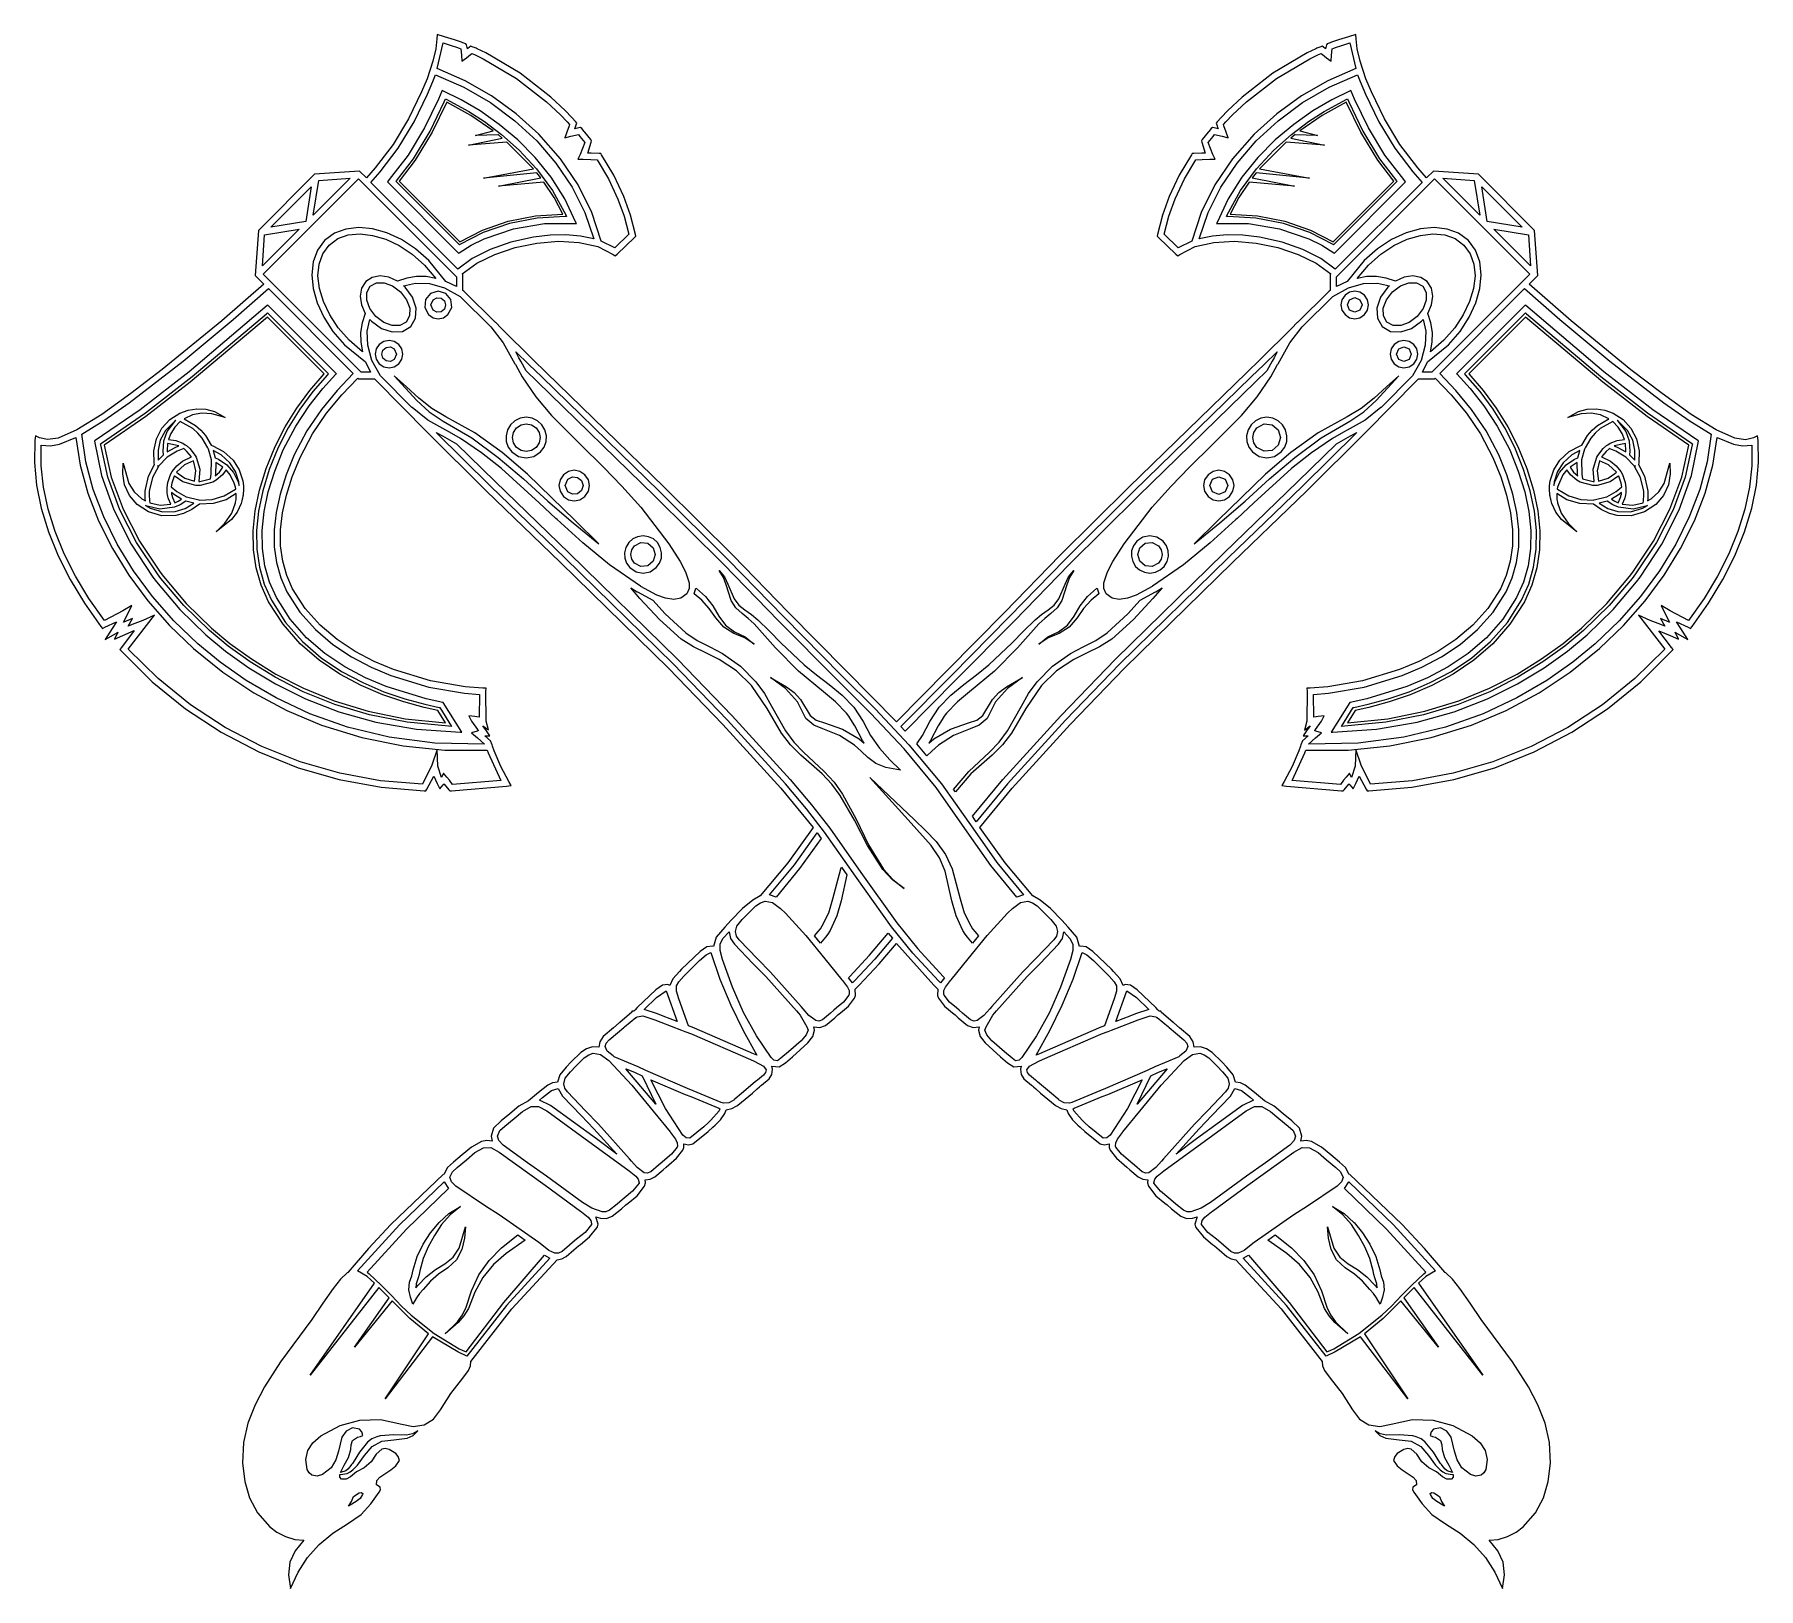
# Model space of a CAD drawing. Extents: x 0 to 178, y 0 to 161.
import ezdxf

# ---------------------------------------------------------------- set-up
doc = ezdxf.new("R2010")
doc.units = 0

msp = doc.modelspace()

# ---------------------------------------------------------------- linework, layer by layer
at = {"layer": 'Layer 1'}
for p, q in [((41.6001, 160.521), (41.5987, 160.082)), ((42.382841, 160.294377), (41.6001, 160.521)), ((136.544, 160.521), (135.761212, 160.29404)), ((136.545598, 160.08198), (136.544, 160.521)), ((41.464603, 159.025009), (41.158211, 157.76122)), ((41.5987, 160.082), (41.464603, 159.025009)), ((41.6269, 157.002), (42.2328, 159.649)), ((42.2328, 159.649), (43.160675, 159.361088)), ((42.2328, 159.649), (42.2328, 159.649)), ((43.414931, 159.972012), (42.382841, 160.294377)), ((43.160675, 159.361088), (43.609546, 159.197382)), ((43.821715, 159.824221), (43.414931, 159.972012)), ((43.609546, 159.197382), (43.901496, 159.094989)), ((44.134981, 159.714154), (43.821715, 159.824221)), ((43.901496, 159.094989), (44.066415, 159.038926)), ((44.066415, 159.038926), (44.127485, 158.373636)), ((44.283148, 159.664393), (44.134981, 159.714154)), ((44.460265, 159.603433), (44.283148, 159.664393)), ((44.575863, 159.556584), (44.460265, 159.603433)), ((44.631848, 159.444864), (44.575863, 159.556584)), ((44.734038, 159.051246), (44.631848, 159.444864)), ((44.976348, 159.233897), (44.734038, 159.051246)), ((45.104954, 159.307896), (44.976348, 159.233897)), ((45.058631, 158.457527), (45.19059, 158.570543)), ((45.245678, 159.261047), (45.104954, 159.307896)), ((45.19059, 158.570543), (45.356963, 158.494041)), ((45.63675, 159.093664), (45.245678, 159.261047)), ((45.748592, 159.041921), (45.63675, 159.093664)), ((46.649284, 158.611228), (45.748592, 159.041921)), ((50.179184, 156.529838), (46.649284, 158.611228)), ((131.494811, 158.610891), (127.964911, 156.529501)), ((132.395463, 159.041584), (131.494811, 158.610891)), ((132.507347, 159.093326), (132.395463, 159.041584)), ((132.898416, 159.260709), (132.507347, 159.093326)), ((132.787218, 158.493559), (132.95363, 158.570061)), ((133.03914, 159.307558), (132.898416, 159.260709)), ((132.95363, 158.570061), (133.085549, 158.457045)), ((133.167749, 159.23356), (133.03914, 159.307558)), ((133.410017, 159.050909), (133.167749, 159.23356)), ((133.512207, 159.444527), (133.410017, 159.050909)), ((133.568191, 159.556247), (133.512207, 159.444527)), ((133.683789, 159.603096), (133.568191, 159.556247)), ((133.860948, 159.664056), (133.683789, 159.603096)), ((134.009115, 159.713817), (133.860948, 159.664056)), ((134.322381, 159.823884), (134.009115, 159.713817)), ((134.016735, 158.373154), (134.077808, 159.038444)), ((134.077808, 159.038444), (134.242685, 159.094507)), ((134.242685, 159.094507), (134.534635, 159.1969)), ((134.729122, 159.971675), (134.322381, 159.823884)), ((134.534635, 159.1969), (134.983549, 159.360606)), ((135.761212, 160.29404), (134.729122, 159.971675)), ((134.983549, 159.360606), (135.911422, 159.648518)), ((135.911422, 159.648518), (136.517296, 157.001858)), ((136.679694, 159.024994), (136.545598, 160.08198)), ((136.986086, 157.761206), (136.679694, 159.024994)), ((41.158211, 157.76122), (40.57413, 155.93145)), ((44.506081, 155.73174), (41.6269, 157.002)), ((44.127485, 158.373636), (44.159071, 157.750154)), ((44.159071, 157.750154), (44.657261, 158.126356)), ((44.657261, 158.126356), (45.058631, 158.457527)), ((45.356963, 158.494041), (45.473978, 158.439916)), ((45.473978, 158.439916), (46.353181, 158.019481)), ((46.353181, 158.019481), (49.805931, 155.983461)), ((128.33812, 155.983352), (131.791, 158.019)), ((131.791, 158.019), (132.670243, 158.439395)), ((132.670243, 158.439395), (132.787218, 158.493559)), ((133.085549, 158.457045), (133.486959, 158.125874)), ((133.486959, 158.125874), (133.985149, 157.749672)), ((136.517296, 157.001858), (133.638166, 155.731697)), ((133.985149, 157.749672), (134.016735, 158.373154)), ((137.570168, 155.93143), (136.986086, 157.761206)), ((40.57413, 155.93145), (40.001296, 154.60802)), ((40.60629, 154.33993), (41.185548, 155.67851)), ((41.185548, 155.67851), (41.429351, 156.369689)), ((41.429351, 156.369689), (44.369407, 155.076061)), ((44.369407, 155.076061), (47.116827, 153.481417)), ((47.228391, 154.170353), (44.506081, 155.73174)), ((49.805931, 155.983461), (52.923511, 153.558801)), ((53.361524, 154.054808), (50.179184, 156.529838)), ((127.964911, 156.529501), (124.782541, 154.054471)), ((125.22054, 153.558692), (128.33812, 155.983352)), ((133.638166, 155.731697), (130.915895, 154.170415)), ((131.027425, 153.481158), (133.774857, 155.075789)), ((133.774857, 155.075789), (136.71493, 156.369397)), ((136.71493, 156.369397), (136.958654, 155.678218)), ((136.958654, 155.678218), (137.537949, 154.339638)), ((138.143, 154.608), (137.570168, 155.93143)), ((40.001296, 154.60802), (38.659489, 151.808411)), ((39.235943, 151.48315), (40.60629, 154.33993)), ((41.740205, 153.83703), (40.316886, 150.872562)), ((40.893697, 150.547159), (42.3456, 153.569)), ((42.572415, 153.468365), (41.109807, 150.425236)), ((42.104898, 154.66902), (41.740205, 153.83703)), ((42.137698, 154.745683), (42.104898, 154.66902)), ((42.214118, 154.7122), (42.137698, 154.745683)), ((44.108198, 153.78554), (42.214118, 154.7122)), ((42.3456, 153.569), (42.477358, 153.866846)), ((42.477358, 153.866846), (42.554021, 153.830617)), ((42.554021, 153.830617), (44.894169, 152.567849)), ((42.601052, 153.533155), (42.572415, 153.468365)), ((45.082969, 152.162165), (42.601052, 153.533155)), ((46.065009, 152.625898), (44.108198, 153.78554)), ((47.116827, 153.481417), (49.640357, 151.618444)), ((49.771888, 152.332005), (47.228391, 154.170353)), ((52.923511, 153.558801), (54.363101, 152.205321)), ((54.831294, 152.673008), (53.361524, 154.054808)), ((124.782541, 154.054471), (123.312851, 152.672671)), ((123.78098, 152.205212), (125.22054, 153.558692)), ((130.915895, 154.170415), (128.372425, 152.332177)), ((128.503884, 151.618188), (131.027425, 153.481158)), ((134.036004, 153.785502), (132.079191, 152.625855)), ((135.543323, 153.53279), (133.061431, 152.161791)), ((133.249807, 152.567803), (135.58991, 153.830564)), ((135.930084, 154.71217), (134.036004, 153.785502)), ((135.572, 153.468), (135.543323, 153.53279)), ((137.0345, 150.424764), (135.572, 153.468)), ((135.572, 153.468), (135.572, 153.468)), ((135.58991, 153.830564), (135.666576, 153.866793)), ((135.666576, 153.866793), (135.798292, 153.568947)), ((135.798292, 153.568947), (137.250225, 150.547195)), ((136.006507, 154.745653), (135.930084, 154.71217)), ((136.039304, 154.66899), (136.006507, 154.745653)), ((136.404, 153.837), (136.039304, 154.66899)), ((137.826986, 150.87267), (136.404, 153.837)), ((137.537949, 154.339638), (138.908297, 151.482859)), ((139.484715, 151.808397), (138.143, 154.608)), ((38.659489, 151.808411), (37.054696, 149.1508)), ((37.59696, 148.77155), (39.235943, 151.48315)), ((44.894169, 152.567849), (46.505267, 151.524535)), ((47.417982, 150.553675), (45.082969, 152.162165)), ((48.027889, 151.23929), (46.065009, 152.625898)), ((46.505267, 151.524535), (48.275598, 150.194779)), ((49.640357, 151.618444), (51.908746, 149.519825)), ((52.11463, 150.230861), (49.771888, 152.332005)), ((54.363101, 152.205321), (55.049877, 151.495358)), ((55.532813, 151.947819), (54.831294, 152.673008)), ((55.049877, 151.495358), (55.297801, 151.225986)), ((55.934104, 151.504886), (55.532813, 151.947819)), ((56.048009, 151.360809), (55.934104, 151.504886)), ((122.210009, 151.504509), (122.096107, 151.360471)), ((122.611329, 151.947482), (122.210009, 151.504509)), ((123.312851, 152.672671), (122.611329, 151.947482)), ((122.846241, 151.225877), (123.094165, 151.495249)), ((123.094165, 151.495249), (123.78098, 152.205212)), ((128.372425, 152.332177), (126.029696, 150.231148)), ((126.235485, 149.519567), (128.503884, 151.618188)), ((129.868385, 150.194734), (131.638717, 151.52449)), ((132.079191, 152.625855), (130.116308, 151.239247)), ((133.061431, 152.161791), (130.726433, 150.55331)), ((131.638717, 151.52449), (133.249807, 152.567803)), ((138.908297, 151.482859), (140.547279, 148.771258)), ((141.089394, 149.15077), (139.484715, 151.808397)), ((40.316886, 150.872562), (38.612965, 148.05999)), ((39.15513, 147.68064), (40.893697, 150.547159)), ((41.109807, 150.425236), (39.358475, 147.538595)), ((44.86782, 149.092106), (48.34364, 149.816931)), ((45.593132, 150.086507), (47.417982, 150.553675)), ((47.902682, 150.168419), (45.593132, 150.086507)), ((48.34364, 149.816931), (47.901553, 150.176499)), ((47.901553, 150.176499), (47.902682, 150.168419)), ((49.940174, 149.631735), (48.027889, 151.23929)), ((48.275598, 150.194779), (50.104076, 148.569715)), ((51.745203, 147.809251), (49.940174, 149.631735)), ((54.351498, 147.691703), (52.11463, 150.230861)), ((55.020111, 150.435121), (54.812537, 149.85211)), ((54.812537, 149.85211), (55.412595, 150.003214)), ((55.24695, 151.080537), (55.020111, 150.435121)), ((55.297801, 151.225986), (55.24695, 151.080537)), ((55.412595, 150.003214), (56.203866, 150.19471)), ((56.26548, 150.885706), (55.846541, 150.790315)), ((55.846541, 150.790315), (55.871659, 150.86205)), ((55.871659, 150.86205), (55.986007, 151.188016)), ((55.986007, 151.188016), (56.048009, 151.360809)), ((56.203866, 150.19471), (56.291717, 150.087183)), ((56.426967, 150.914422), (56.26548, 150.885706)), ((56.291717, 150.087183), (56.365659, 149.996423)), ((56.365659, 149.996423), (56.861103, 149.37613)), ((56.547535, 150.803348), (56.426967, 150.914422)), ((56.805353, 150.504368), (56.547535, 150.803348)), ((56.87717, 150.416194), (56.805353, 150.504368)), ((57.478963, 149.658733), (56.87717, 150.416194)), ((57.568349, 149.542486), (57.478963, 149.658733)), ((120.665107, 149.658394), (120.575762, 149.542147)), ((121.26694, 150.415855), (120.665107, 149.658394)), ((121.338757, 150.50403), (121.26694, 150.415855)), ((121.282926, 149.376021), (121.77837, 149.996314)), ((121.596536, 150.80301), (121.338757, 150.50403)), ((121.717146, 150.914084), (121.596536, 150.80301)), ((121.878631, 150.885368), (121.717146, 150.914084)), ((121.77837, 149.996314), (121.852366, 150.087074)), ((121.852366, 150.087074), (121.940176, 150.194601)), ((122.297573, 150.789977), (121.878631, 150.885368)), ((121.940176, 150.194601), (122.731447, 150.003105)), ((122.096107, 151.360471), (122.158066, 151.187678)), ((122.158066, 151.187678), (122.272456, 150.861712)), ((122.272456, 150.861712), (122.297573, 150.789977)), ((122.731447, 150.003105), (123.331505, 149.852001)), ((122.897134, 151.080428), (122.846241, 151.225877)), ((123.123973, 150.435012), (122.897134, 151.080428)), ((123.331505, 149.852001), (123.123973, 150.435012)), ((126.029696, 150.231148), (123.792781, 147.691983)), ((128.20402, 149.631694), (126.39899, 147.809213)), ((128.0399, 148.56967), (129.868385, 150.194734)), ((130.116308, 151.239247), (128.20402, 149.631694)), ((130.242865, 150.176134), (129.800781, 149.816566)), ((129.800781, 149.816566), (133.276591, 149.091741)), ((130.241693, 150.168054), (130.242865, 150.176134)), ((132.551283, 150.086142), (130.241693, 150.168054)), ((130.726433, 150.55331), (132.551283, 150.086142)), ((138.78574, 147.53801), (137.0345, 150.424764)), ((137.250225, 150.547195), (138.988782, 147.680747)), ((139.53054, 148.06019), (137.826986, 150.87267)), ((37.054696, 149.1508), (35.202866, 146.74989)), ((35.711, 146.326), (37.59696, 148.77155)), ((38.612965, 148.05999), (36.663505, 145.5318)), ((48.82042, 149.411765), (44.86782, 149.092106)), ((51.56002, 146.645545), (48.82042, 149.411765)), ((50.104076, 148.569715), (51.889614, 146.640478)), ((51.908746, 149.519825), (53.890742, 147.218246)), ((56.395592, 148.11595), (56.145, 147.631)), ((56.861103, 149.37613), (56.395592, 148.11595)), ((57.197071, 148.277788), (57.542257, 149.398208)), ((57.533127, 148.263084), (57.197071, 148.277788)), ((58.338939, 148.231054), (57.533127, 148.263084)), ((57.542257, 149.398208), (57.568349, 149.542486)), ((58.511094, 148.226821), (58.338939, 148.231054)), ((58.60646, 148.08339), (58.511094, 148.226821)), ((59.863149, 145.988124), (58.60646, 148.08339)), ((119.537693, 148.083052), (118.280973, 145.987792)), ((119.633016, 148.226483), (119.537693, 148.083052)), ((119.805171, 148.230716), (119.633016, 148.226483)), ((120.610983, 148.262745), (119.805171, 148.230716)), ((120.575762, 149.542147), (120.601853, 149.397869)), ((120.601853, 149.397869), (120.947042, 148.277449)), ((120.947042, 148.277449), (120.610983, 148.262745)), ((121.748479, 148.115841), (121.282926, 149.376021)), ((121.999149, 147.631588), (121.748479, 148.115841)), ((124.253479, 147.217981), (126.235485, 149.519567)), ((126.254351, 146.640431), (128.0399, 148.56967)), ((129.323961, 149.4114), (126.584401, 146.64518)), ((133.276591, 149.091741), (129.323961, 149.4114)), ((141.48, 145.532), (139.53054, 148.06019)), ((140.547279, 148.771258), (142.433239, 146.325708)), ((142.941264, 146.74986), (141.089394, 149.15077)), ((28.95982, 146.078183), (23.1536, 140.272)), ((33.6078, 146.41), (28.95982, 146.078183)), ((34.310091, 145.70803), (33.6078, 146.41)), ((35.202866, 146.74989), (34.310091, 145.70803)), ((34.7789, 145.239), (35.711, 146.326)), ((35.711, 146.326), (35.711, 146.326)), ((37.4145, 145.4), (39.15513, 147.68064)), ((39.358475, 147.538595), (37.701255, 145.358585)), ((46.4181, 145.669), (51.56002, 146.645545)), ((51.912824, 146.216939), (46.4181, 145.669)), ((53.386312, 145.777855), (51.745203, 147.809251)), ((51.889614, 146.640478), (53.531124, 144.3982)), ((52.31884, 145.697583), (51.912824, 146.216939)), ((53.890742, 147.218246), (55.555093, 144.74639)), ((56.18375, 144.979117), (54.351498, 147.691703)), ((56.145, 147.631), (56.690208, 147.632171)), ((56.690208, 147.632171), (57.504097, 147.601353)), ((57.504097, 147.601353), (58.14911, 147.574372)), ((58.14911, 147.574372), (59.318886, 145.601967)), ((118.825343, 145.602515), (119.995, 147.575)), ((119.995, 147.575), (120.640055, 147.601941)), ((120.640055, 147.601941), (121.453944, 147.632799)), ((121.453944, 147.632799), (121.999149, 147.631588)), ((123.792781, 147.691983), (121.960502, 144.979393)), ((122.589118, 144.746116), (124.253479, 147.217981)), ((124.612825, 144.398151), (126.254351, 146.640431)), ((126.39899, 147.809213), (124.757882, 145.777821)), ((126.231, 146.217), (125.824984, 145.697644)), ((131.726321, 145.668635), (126.231, 146.217)), ((126.584401, 146.64518), (131.726321, 145.668635)), ((140.443, 145.358), (138.78574, 147.53801)), ((138.988782, 147.680747), (140.729412, 145.400107)), ((142.433239, 146.325708), (143.365396, 145.239058)), ((143.834, 145.708), (142.941264, 146.74986)), ((144.536, 146.41), (143.834, 145.708)), ((149.184, 146.078), (144.536, 146.41)), ((154.990336, 140.27147), (149.184, 146.078)), ((23.629, 135.75), (33.48042, 145.60146)), ((24.4332, 140.616), (28.616036, 144.79893)), ((28.616036, 144.79893), (28.0327, 141.199)), ((32.61883, 145.676434), (28.8117, 141.869)), ((28.8117, 141.869), (29.3913, 145.446)), ((29.3913, 145.446), (32.61883, 145.676434)), ((33.48042, 145.60146), (43.60032, 135.48156)), ((43.738841, 136.279322), (34.7789, 145.239)), ((36.663505, 145.5318), (36.47112, 145.30169)), ((36.47112, 145.30169), (43.8326, 137.94025)), ((37.3668, 145.342), (37.4145, 145.4)), ((43.914931, 138.794053), (37.3668, 145.342)), ((37.701255, 145.358585), (43.949745, 139.110095)), ((47.9698, 144.841), (52.31884, 145.697583)), ((52.63404, 145.27182), (47.9698, 144.841)), ((53.689486, 143.665877), (52.63404, 145.27182)), ((54.806838, 143.543566), (53.386312, 145.777855)), ((53.531124, 144.3982), (54.927521, 141.834017)), ((55.555093, 144.74639), (56.870547, 142.136943)), ((57.590135, 142.130829), (56.18375, 144.979117)), ((59.318886, 145.601967), (60.29682, 143.527742)), ((60.9089, 143.78), (59.863149, 145.988124)), ((118.280973, 145.987792), (117.235213, 143.779662)), ((117.84754, 143.52822), (118.825343, 145.602515)), ((121.960502, 144.979393), (120.554106, 142.131106)), ((121.273651, 142.13666), (122.589118, 144.746116)), ((123.21641, 141.833964), (124.612825, 144.398151)), ((124.757882, 145.777821), (123.337359, 143.543534)), ((125.509854, 145.271675), (124.454404, 143.665726)), ((130.174024, 144.841061), (125.509854, 145.271675)), ((125.824984, 145.697644), (130.174024, 144.841061)), ((134.194164, 139.109905), (140.443, 145.358)), ((140.777107, 145.342144), (134.229, 138.794)), ((134.311573, 137.940224), (141.673053, 145.301664)), ((143.365396, 145.239058), (134.405, 136.279)), ((134.544, 135.482), (144.664, 145.602)), ((140.729412, 145.400107), (140.777107, 145.342144)), ((141.673053, 145.301664), (141.48, 145.532)), ((144.664, 145.602), (154.51542, 135.75058)), ((149.332619, 141.86933), (145.525, 145.676)), ((145.525, 145.676), (148.753, 145.446)), ((148.753, 145.446), (149.332619, 141.86933)), ((150.111, 141.199), (149.527746, 144.79858)), ((149.527746, 144.79858), (153.710564, 140.61573)), ((54.5915, 141.969), (53.689486, 143.665877)), ((55.950118, 141.1124), (54.806838, 143.543566)), ((60.29682, 143.527742), (60.938728, 141.742246)), ((61.598432, 141.848278), (60.9089, 143.78)), ((117.235213, 143.779662), (116.545724, 141.848178)), ((117.205601, 141.742729), (117.84754, 143.52822)), ((123.337359, 143.543534), (122.194084, 141.11237)), ((124.454404, 143.665726), (123.552364, 141.968855)), ((28.0327, 141.199), (24.4332, 140.616)), ((46.308453, 140.322462), (48.960706, 141.227637)), ((49.086667, 141.005183), (46.371519, 140.080231)), ((48.960706, 141.227637), (51.767916, 141.788767)), ((51.963771, 141.564279), (49.086667, 141.005183)), ((49.505925, 140.431601), (52.708383, 140.98027)), ((51.767916, 141.788767), (54.5915, 141.969)), ((54.850331, 141.717045), (51.963771, 141.564279)), ((52.708383, 140.98027), (55.8659, 140.99987)), ((54.5915, 141.969), (54.5915, 141.969)), ((54.982007, 141.714135), (54.850331, 141.717045)), ((54.927521, 141.834017), (54.982007, 141.714135)), ((55.8659, 140.99987), (55.998426, 140.988437)), ((55.998426, 140.988437), (55.950118, 141.1124)), ((56.870547, 142.136943), (57.805851, 139.422589)), ((58.5494, 139.184561), (57.590135, 142.130829)), ((60.938728, 141.742246), (61.40908, 139.904092)), ((62.092952, 139.857686), (61.598432, 141.848278)), ((116.545724, 141.848178), (116.051173, 139.857842)), ((116.73524, 139.90457), (117.205601, 141.742729)), ((120.554106, 142.131106), (119.594836, 139.184848)), ((120.33833, 139.422297), (121.273651, 142.13666)), ((122.194084, 141.11237), (122.145773, 140.988407)), ((122.145773, 140.988407), (122.278299, 140.99984)), ((122.278299, 140.99984), (125.435826, 140.980236)), ((123.161922, 141.714082), (123.21641, 141.833964)), ((123.293598, 141.716992), (123.161922, 141.714082)), ((126.180153, 141.564224), (123.293598, 141.716992)), ((123.552364, 141.968855), (126.37596, 141.788635)), ((125.435826, 140.980236), (128.638286, 140.431566)), ((129.057257, 141.005128), (126.180153, 141.564224)), ((126.37596, 141.788635), (129.183172, 141.227543)), ((131.772407, 140.080178), (129.057257, 141.005128)), ((129.183172, 141.227543), (131.83543, 140.32237)), ((153.710564, 140.61573), (150.111, 141.199)), ((23.1536, 140.272), (22.8206, 135.623)), ((27.3628, 140.42), (23.5548, 136.612)), ((23.5548, 136.612), (23.7861, 139.84)), ((23.7861, 139.84), (27.3628, 140.42)), ((29.990388, 139.241273), (29.24452, 138.234116)), ((30.997312, 139.986921), (29.990388, 139.241273)), ((30.458118, 138.773114), (31.361345, 139.434101)), ((32.188604, 140.429004), (30.997312, 139.986921)), ((31.361345, 139.434101), (32.437554, 139.815714)), ((33.520607, 140.575895), (32.188604, 140.429004)), ((32.437554, 139.815714), (33.646884, 139.926324)), ((34.949664, 140.435966), (33.520607, 140.575895)), ((33.646884, 139.926324), (34.949473, 139.7743)), ((34.949473, 139.7743), (36.30546, 139.368014)), ((36.432118, 140.017588), (34.949664, 140.435966)), ((36.30546, 139.368014), (37.674984, 138.715836)), ((37.924311, 139.329136), (36.432118, 140.017588)), ((39.382587, 138.37898), (37.924311, 139.329136)), ((43.949745, 139.110095), (46.308453, 140.322462)), ((46.371519, 140.080231), (43.970831, 138.829895)), ((45.122911, 138.743985), (46.489354, 139.4121)), ((46.489354, 139.4121), (49.505925, 140.431601)), ((49.241265, 139.057649), (47.101307, 138.307598)), ((51.557071, 139.574382), (49.241265, 139.057649)), ((49.687671, 138.503648), (51.915242, 138.965703)), ((53.277689, 139.777975), (51.557071, 139.574382)), ((51.915242, 138.965703), (54.153869, 139.157974)), ((54.906753, 139.818402), (53.277689, 139.777975)), ((54.153869, 139.157974), (56.290078, 139.049178)), ((56.423171, 139.698871), (54.906753, 139.818402)), ((56.290078, 139.049178), (58.210393, 138.608026)), ((57.805851, 139.422589), (56.423171, 139.698871)), ((59.96032, 138.495522), (58.5494, 139.184561)), ((61.40908, 139.904092), (59.96032, 138.495522)), ((60.22101, 137.831023), (62.00195, 139.561043)), ((62.00195, 139.561043), (62.126153, 139.685249)), ((62.126153, 139.685249), (62.092952, 139.857686)), ((116.051173, 139.857842), (116.017972, 139.685404)), ((116.017972, 139.685404), (116.142215, 139.561198)), ((116.142215, 139.561198), (117.923155, 137.831178)), ((118.184, 138.496), (116.73524, 139.90457)), ((119.594836, 139.184848), (118.184, 138.496)), ((119.933729, 138.608177), (121.85402, 139.049327)), ((121.720986, 139.698579), (120.33833, 139.422297)), ((123.237399, 139.818111), (121.720986, 139.698579)), ((121.85402, 139.049327), (123.990219, 139.158122)), ((124.866459, 139.777683), (123.237399, 139.818111)), ((123.990219, 139.158122), (126.228848, 138.96585)), ((126.58706, 139.57409), (124.866459, 139.777683)), ((126.228848, 138.96585), (128.45643, 138.503796)), ((126.587, 139.574), (126.58706, 139.57409)), ((128.902484, 139.057469), (126.587, 139.574)), ((128.638286, 140.431566), (131.654852, 139.412065)), ((131.042375, 138.3075), (128.902484, 139.057469)), ((131.654852, 139.412065), (133.021292, 138.743952)), ((134.173098, 138.829842), (131.772407, 140.080178)), ((131.83543, 140.32237), (134.194164, 139.109905)), ((140.219899, 139.329217), (138.761635, 138.379062)), ((141.712085, 140.017669), (140.219899, 139.329217)), ((140.469064, 138.716177), (141.838595, 139.368355)), ((143.194536, 140.436045), (141.712085, 140.017669)), ((141.838595, 139.368355), (143.194588, 139.774641)), ((144.623596, 140.575974), (143.194536, 140.436045)), ((143.194588, 139.774641), (144.497182, 139.926666)), ((144.497182, 139.926666), (145.706515, 139.816057)), ((145.955606, 140.429083), (144.623596, 140.575974)), ((145.706515, 139.816057), (146.782727, 139.434445)), ((147.14691, 139.987001), (145.955606, 140.429083)), ((146.782727, 139.434445), (147.685957, 138.773459)), ((148.15385, 139.241356), (147.14691, 139.987001)), ((148.89972, 138.234207), (148.15385, 139.241356)), ((154.589, 136.612), (150.781, 140.42)), ((150.781, 140.42), (154.3576, 139.840502)), ((154.3576, 139.840502), (154.589, 136.612)), ((155.323403, 135.62224), (154.990336, 140.27147)), ((29.24452, 138.234116), (28.802237, 137.042609)), ((29.415135, 136.793267), (29.796937, 137.869677)), ((29.796937, 137.869677), (30.458118, 138.773114)), ((37.674984, 138.715836), (39.018184, 137.826136)), ((39.018184, 137.826136), (40.295198, 136.707284)), ((40.763288, 137.175493), (39.382587, 138.37898)), ((42.518148, 135.006753), (40.763288, 137.175493)), ((45.234674, 137.367175), (43.738841, 136.279322)), ((43.8326, 137.94025), (43.8895, 137.98)), ((43.8895, 137.98), (45.122911, 138.743985)), ((43.970831, 138.829895), (43.914931, 138.794053)), ((47.101307, 138.307598), (45.234674, 137.367175)), ((45.719595, 136.895337), (47.58463, 137.803098)), ((47.58463, 137.803098), (49.687671, 138.503648)), ((58.210393, 138.608026), (59.80134, 137.803233)), ((59.80134, 137.803233), (60.022523, 137.644415)), ((60.022523, 137.644415), (60.22101, 137.831023)), ((117.923155, 137.831178), (118.121639, 137.64457)), ((118.121639, 137.64457), (118.342822, 137.803388)), ((118.184, 138.496), (118.184, 138.496)), ((118.342822, 137.803388), (119.933729, 138.608177)), ((128.45643, 138.503796), (130.559488, 137.803247)), ((130.559488, 137.803247), (132.424545, 136.895489)), ((132.909078, 137.367031), (131.042375, 138.3075)), ((134.405, 136.279), (132.909078, 137.367031)), ((133.021292, 138.743952), (134.254699, 137.97997)), ((134.229, 138.794), (134.173098, 138.829842)), ((134.254699, 137.97997), (134.311573, 137.940224)), ((137.38095, 137.175576), (135.62609, 135.006836)), ((138.761635, 138.379062), (137.38095, 137.175576)), ((137.848827, 136.707629), (139.125854, 137.826478)), ((139.125854, 137.826478), (140.469064, 138.716177)), ((147.685957, 138.773459), (148.347141, 137.870021)), ((148.347141, 137.870021), (148.728945, 136.793612)), ((149.34201, 137.042706), (148.89972, 138.234207)), ((22.8206, 135.623), (23.706024, 134.737537)), ((33.74873, 125.6299), (23.629, 135.75)), ((28.802237, 137.042609), (28.655169, 135.710414)), ((28.655169, 135.710414), (28.794946, 134.281192)), ((29.304348, 135.583753), (29.415135, 136.793267)), ((29.45621, 134.281), (29.304348, 135.583753)), ((34.915286, 135.428979), (34.23715, 134.993304)), ((35.735271, 135.57482), (34.915286, 135.428979)), ((36.627385, 135.440869), (35.735271, 135.57482)), ((37.52191, 135.03717), (36.627385, 135.440869)), ((39.482797, 135.51772), (38.485665, 135.361018)), ((40.492106, 135.506562), (39.482797, 135.51772)), ((40.295198, 136.707284), (41.4923, 135.326)), ((41.4923, 135.326), (40.492106, 135.506562)), ((43.60032, 135.48156), (43.600278, 134.496323)), ((44.20604, 135.811653), (45.719595, 136.895337)), ((44.261982, 135.75575), (44.20604, 135.811653)), ((44.2619, 134.081), (44.261982, 135.75575)), ((132.424545, 136.895489), (133.938122, 135.811808)), ((133.88222, 135.755905), (133.882, 134.081)), ((133.938122, 135.811808), (133.88222, 135.755905)), ((134.54392, 134.496406), (134.544, 135.482)), ((136.651867, 135.325759), (137.848827, 136.707629)), ((137.652064, 135.506263), (136.651867, 135.325759)), ((138.661365, 135.517362), (137.652064, 135.506263)), ((139.65848, 135.360601), (138.661365, 135.517362)), ((141.51666, 135.441225), (140.622117, 135.037526)), ((142.408777, 135.575176), (141.51666, 135.441225)), ((143.228764, 135.429335), (142.408777, 135.575176)), ((143.906917, 134.99366), (143.228764, 135.429335)), ((154.51542, 135.75058), (144.39534, 125.630257)), ((148.839734, 135.584098), (148.687872, 134.281345)), ((148.728945, 136.793612), (148.839734, 135.584098)), ((149.489087, 135.710516), (149.34201, 137.042706)), ((149.349321, 134.281297), (149.489087, 135.710516)), ((154.43794, 134.736777), (155.323403, 135.62224)), ((23.706024, 134.737537), (19.369773, 130.956698)), ((20.539325, 131.077648), (24.1745, 134.269)), ((24.1745, 134.269), (32.94359, 125.49992)), ((28.794946, 134.281192), (29.213201, 132.798605)), ((29.862357, 132.924876), (29.45621, 134.281)), ((33.801699, 134.31577), (33.655674, 133.496602)), ((34.23715, 134.993304), (33.801699, 134.31577)), ((34.34578, 133.076925), (34.353948, 133.881851)), ((34.353948, 133.881851), (34.705083, 134.525324)), ((34.705083, 134.525324), (35.348657, 134.876809)), ((35.348657, 134.876809), (36.153635, 134.885165)), ((36.153635, 134.885165), (37.018367, 134.569021)), ((37.018367, 134.569021), (37.8412, 133.947)), ((37.522, 135.038), (37.52191, 135.03717)), ((38.485665, 135.361018), (37.522, 135.038)), ((37.841165, 133.94708), (38.462718, 133.124197)), ((37.8412, 133.947), (37.841165, 133.94708)), ((38.136449, 134.575004), (39.373954, 134.840459)), ((38.309169, 134.414984), (38.136449, 134.575004)), ((39.075845, 133.373343), (38.309169, 134.414984)), ((39.373954, 134.840459), (40.821286, 134.790352)), ((40.938715, 133.768575), (40.415047, 133.1305)), ((40.821286, 134.790352), (42.387565, 134.356151)), ((41.728626, 134.008177), (40.938715, 133.768575)), ((42.518527, 133.768542), (41.728626, 134.008177)), ((42.387565, 134.356151), (43.981909, 133.469324)), ((43.600278, 134.496323), (42.518148, 135.006753)), ((43.042168, 133.130444), (42.518527, 133.768542)), ((44.388206, 133.992622), (44.2619, 134.081)), ((44.422942, 133.963582), (44.388206, 133.992622)), ((47.645622, 130.787192), (44.422942, 133.963582)), ((133.720998, 133.963582), (130.498318, 130.787192)), ((133.755737, 133.992622), (133.720998, 133.963582)), ((133.882, 134.081), (133.755737, 133.992622)), ((134.162199, 133.469298), (135.756526, 134.356122)), ((135.62609, 135.006836), (134.54392, 134.496406)), ((135.410317, 133.591549), (135.098016, 133.121241)), ((135.880619, 133.903858), (135.410317, 133.591549)), ((135.756526, 134.356122), (137.3228, 134.790322)), ((136.415604, 134.00797), (135.880619, 133.903858)), ((136.950593, 133.903881), (136.415604, 134.00797)), ((137.420908, 133.591591), (136.950593, 133.903881)), ((137.3228, 134.790322), (138.770141, 134.84043)), ((137.733229, 133.121297), (137.420908, 133.591591)), ((138.770141, 134.84043), (140.007669, 134.574978)), ((139.834949, 134.414958), (139.068284, 133.373312)), ((140.622117, 135.037526), (139.65848, 135.360601)), ((139.681316, 133.12456), (140.302865, 133.947443)), ((140.007669, 134.574978), (139.834949, 134.414958)), ((140.302865, 133.947443), (141.12575, 134.569)), ((141.12575, 134.569), (141.990502, 134.885047)), ((141.990502, 134.885047), (142.795455, 134.876854)), ((142.795455, 134.876854), (143.438945, 134.525688)), ((143.438945, 134.525688), (143.790071, 133.882447)), ((143.790071, 133.882447), (143.798243, 133.077586)), ((144.342369, 134.316127), (143.906917, 134.99366)), ((144.488396, 133.496959), (144.342369, 134.316127)), ((145.200174, 125.49969), (153.969264, 134.26877)), ((148.687872, 134.281345), (148.281725, 132.925221)), ((148.931081, 132.798711), (149.349321, 134.281297)), ((153.969264, 134.26877), (157.604383, 131.077484)), ((158.774207, 130.955971), (154.43794, 134.736777)), ((24.0634, 132.515), (15.98811, 125.680666)), ((24.1217, 132.567), (24.0634, 132.515)), ((31.202348, 125.485675), (24.1217, 132.567)), ((29.213201, 132.798605), (29.901562, 131.306315)), ((30.514424, 131.555248), (29.862357, 132.924876)), ((33.655674, 133.496602), (33.789016, 132.605313)), ((33.789016, 132.605313), (34.19167, 131.711414)), ((34.661846, 132.212198), (34.34578, 133.076925)), ((35.28341, 131.389324), (34.661846, 132.212198)), ((38.462718, 133.124197), (38.778766, 132.259453)), ((38.778766, 132.259453), (38.770575, 131.454502)), ((39.440276, 132.259461), (39.075845, 133.373343)), ((39.383714, 131.205352), (39.440276, 132.259461)), ((40.415047, 133.1305), (40.334135, 132.309024)), ((40.334135, 132.309024), (40.72325, 131.581042)), ((40.969296, 132.585985), (41.1911, 133.123)), ((41.191222, 132.04902), (40.969296, 132.585985)), ((41.1911, 133.123), (41.19114, 133.12376)), ((41.19114, 133.12376), (41.580267, 133.33183)), ((41.580381, 131.841009), (41.191222, 132.04902)), ((41.580267, 133.33183), (42.019411, 133.288637)), ((42.019518, 131.884269), (41.580381, 131.841009)), ((42.019411, 133.288637), (42.360542, 133.00874)), ((42.360607, 132.164218), (42.019518, 131.884269)), ((42.360542, 133.00874), (42.488671, 132.586489)), ((42.488671, 132.586489), (42.360607, 132.164218)), ((42.7339, 131.581), (43.123046, 132.308966)), ((43.123046, 132.308966), (43.042168, 133.130444)), ((43.981909, 133.469324), (47.175389, 130.321204)), ((130.968679, 130.321178), (134.162199, 133.469298)), ((135.098016, 133.121241), (134.993914, 132.586255)), ((134.993914, 132.586255), (135.098012, 132.051267)), ((135.098012, 132.051267), (135.41031, 131.580958)), ((135.656211, 132.585886), (135.878, 133.123)), ((135.878288, 132.04889), (135.656211, 132.585886)), ((135.878, 133.123), (135.87833, 133.12363)), ((136.415615, 131.826328), (135.878288, 132.04889)), ((135.87833, 133.12363), (136.415675, 133.34615)), ((136.952943, 132.04889), (136.415615, 131.826328)), ((136.415675, 133.34615), (136.952985, 133.123545)), ((137.175526, 132.586209), (136.952943, 132.04889)), ((136.952985, 133.123545), (137.175526, 132.586209)), ((137.421, 131.581), (137.733278, 132.051323)), ((137.837354, 132.586314), (137.733229, 133.121297)), ((137.733278, 132.051323), (137.837354, 132.586314)), ((139.068284, 133.373312), (138.703844, 132.259429)), ((138.703844, 132.259429), (138.760395, 131.205323)), ((139.365278, 132.259817), (139.681316, 133.12456)), ((139.373472, 131.454867), (139.365278, 132.259817)), ((143.48203, 132.212854), (142.86, 131.39)), ((143.798243, 133.077586), (143.48203, 132.212854)), ((143.9524, 131.71177), (144.355053, 132.605669)), ((144.355053, 132.605669), (144.488396, 133.496959)), ((154.021944, 132.566686), (146.941224, 125.485926)), ((148.281725, 132.925221), (147.629656, 131.555592)), ((148.242735, 131.306417), (148.931081, 132.798711)), ((154.080232, 132.515268), (154.021944, 132.566686)), ((162.155507, 125.680931), (154.080232, 132.515268)), ((19.369773, 130.956698), (13.195998, 125.899752)), ((15.3755, 126.783938), (20.539325, 131.077648)), ((24.0817, 131.32), (16.104289, 124.602625)), ((16.310034, 125.200219), (23.979803, 131.670643)), ((23.979803, 131.670643), (24.096332, 131.772754)), ((29.937476, 125.463836), (24.0817, 131.32)), ((24.096332, 131.772754), (30.395912, 125.473214)), ((29.901562, 131.306315), (30.851661, 129.847984)), ((31.404046, 130.211981), (30.514424, 131.555248)), ((32.522858, 128.934944), (31.404046, 130.211981)), ((33.867649, 130.747281), (33.710723, 129.749472)), ((34.19167, 131.711414), (33.867649, 130.747281)), ((34.387547, 129.861725), (34.65321, 131.09646)), ((34.65321, 131.09646), (34.815544, 130.921361)), ((34.815544, 130.921361), (35.857184, 130.154678)), ((36.10628, 130.767762), (35.28341, 131.389324)), ((35.857184, 130.154678), (36.971052, 129.790231)), ((36.970995, 130.451696), (36.10628, 130.767762)), ((37.775918, 130.459863), (36.970995, 130.451696)), ((38.41941, 130.811), (37.775918, 130.459863)), ((38.025132, 129.846768), (38.887414, 130.343034)), ((38.770575, 131.454502), (38.41941, 130.811)), ((38.887414, 130.343034), (39.383714, 131.205352)), ((40.72325, 131.581042), (41.193668, 131.269219)), ((41.193668, 131.269219), (41.728566, 131.16527)), ((41.728566, 131.16527), (42.263468, 131.269196)), ((42.263468, 131.269196), (42.7339, 131.581)), ((42.7339, 131.581), (42.7339, 131.581)), ((47.175389, 130.321204), (48.44807, 128.660207)), ((47.645664, 130.787231), (47.645622, 130.787192)), ((47.645986, 130.786867), (47.645664, 130.787231)), ((47.646432, 130.787313), (47.645986, 130.786867)), ((47.664646, 130.768046), (47.646432, 130.787313)), ((48.24483, 130.183863), (47.664646, 130.768046)), ((51.54211, 126.907063), (48.24483, 130.183863)), ((129.89907, 130.183863), (126.60183, 126.907063)), ((129.696041, 128.660167), (130.968679, 130.321178)), ((130.479254, 130.768046), (129.89907, 130.183863)), ((130.497511, 130.787313), (130.479254, 130.768046)), ((130.497915, 130.786867), (130.497511, 130.787313)), ((130.498236, 130.787231), (130.497915, 130.786867)), ((130.498318, 130.787192), (130.498236, 130.787231)), ((135.41031, 131.580958), (135.880754, 131.269164)), ((135.880754, 131.269164), (136.415664, 131.165241)), ((136.415664, 131.165241), (136.950569, 131.269186)), ((136.950569, 131.269186), (137.421, 131.581)), ((137.421, 131.581), (137.421, 131.581)), ((138.760395, 131.205323), (139.256702, 130.343008)), ((139.256702, 130.343008), (140.118987, 129.84674)), ((139.72462, 130.811363), (139.373472, 131.454867)), ((140.368133, 130.460227), (139.72462, 130.811363)), ((141.173074, 130.452062), (140.368133, 130.460227)), ((141.173068, 129.790198), (142.286933, 130.15463)), ((142.037787, 130.768128), (141.173074, 130.452062)), ((142.86062, 131.389687), (142.037787, 130.768128)), ((142.286933, 130.15463), (143.328572, 130.921281)), ((142.86, 131.39), (142.86062, 131.389687)), ((143.328572, 130.921281), (143.490864, 131.09642)), ((143.490864, 131.09642), (143.756443, 129.862021)), ((144.276149, 130.747835), (143.952, 131.712)), ((143.952, 131.712), (143.9524, 131.71177)), ((144.433192, 129.749975), (144.276149, 130.747835)), ((146.740032, 130.212326), (145.621217, 128.935289)), ((147.629656, 131.555592), (146.740032, 130.212326)), ((147.292652, 129.848079), (148.242735, 131.306417)), ((147.74782, 125.473498), (154.04741, 131.773038)), ((154.061943, 131.319833), (148.206143, 125.463983)), ((154.04741, 131.773038), (154.163897, 131.670927)), ((162.039374, 124.602576), (154.061943, 131.319833)), ((154.163897, 131.670927), (161.833712, 125.200492)), ((157.604383, 131.077484), (162.768189, 126.783913)), ((164.947985, 125.899037), (158.774207, 130.955971)), ((30.851661, 129.847984), (32.055128, 128.467273)), ((32.055128, 128.467273), (34.225448, 126.710803)), ((33.904368, 127.738744), (32.522858, 128.934944)), ((33.710723, 129.749472), (33.722445, 128.739467)), ((33.722445, 128.739467), (33.904368, 127.738744)), ((34.437745, 128.415626), (34.387547, 129.861725)), ((34.872408, 126.848982), (34.437745, 128.415626)), ((35.639785, 128.507943), (35.327482, 128.037628)), ((36.11009, 128.820259), (35.639785, 128.507943)), ((36.64508, 128.924375), (36.11009, 128.820259)), ((36.354206, 128.204823), (36.793332, 128.248069)), ((37.180077, 128.820289), (36.64508, 128.924375)), ((36.793332, 128.248069), (37.182476, 128.04006)), ((36.971052, 129.790231), (38.025132, 129.846768)), ((37.6504, 128.508), (37.180077, 128.820289)), ((37.962212, 128.037554), (37.6504, 128.508)), ((37.6504, 128.508), (37.6504, 128.508)), ((48.44807, 128.660207), (49.484009, 126.815544)), ((128.660059, 126.815518), (129.696041, 128.660167)), ((140.118987, 129.84674), (141.173068, 129.790198)), ((140.494, 128.508), (140.181711, 128.037677)), ((140.964446, 128.819812), (140.494, 128.508)), ((140.494, 128.508), (140.494, 128.508)), ((140.96198, 128.040099), (141.499378, 128.262674)), ((141.499365, 128.92375), (140.964446, 128.819812)), ((142.034284, 128.819812), (141.499365, 128.92375)), ((141.499378, 128.262674), (142.03676, 128.04006)), ((142.50473, 128.508), (142.034284, 128.819812)), ((142.817019, 128.037677), (142.50473, 128.508)), ((143.706233, 128.416052), (143.271623, 126.849413)), ((143.756443, 129.862021), (143.706233, 128.416052)), ((143.9188, 126.710886), (146.0892, 128.467356)), ((145.621217, 128.935289), (144.239737, 127.739089)), ((144.239737, 127.739089), (144.421573, 128.739899)), ((144.421573, 128.739899), (144.433192, 129.749975)), ((146.0892, 128.467356), (147.292652, 129.848079)), ((9.79385, 122.470633), (15.3755, 126.783938)), ((34.225448, 126.710803), (34.736321, 125.630253)), ((35.76014, 125.25261), (34.872408, 126.848982)), ((35.327482, 128.037628), (35.223381, 127.502635)), ((35.223381, 127.502635), (35.327482, 126.967642)), ((35.327482, 126.967642), (35.639785, 126.497327)), ((35.639785, 126.497327), (36.11009, 126.185011)), ((35.885026, 127.50265), (36.013114, 127.924899)), ((36.013114, 127.080401), (35.885026, 127.50265)), ((36.013114, 127.924899), (36.354206, 128.204823)), ((36.354206, 126.800477), (36.013114, 127.080401)), ((36.793332, 126.757231), (36.354206, 126.800477)), ((37.182476, 126.96524), (36.793332, 126.757231)), ((37.180077, 126.184981), (37.6504, 126.49727)), ((37.404829, 127.502514), (37.1824, 126.965)), ((37.1824, 126.965), (37.182476, 126.96524)), ((37.182476, 128.04006), (37.404829, 127.502514)), ((37.6504, 126.49727), (37.962212, 126.967716)), ((38.06615, 127.502635), (37.962212, 128.037554)), ((37.962212, 126.967716), (38.06615, 127.502635)), ((49.484009, 126.815544), (49.646625, 126.510225)), ((49.646625, 126.510225), (49.695701, 126.418091)), ((50.070296, 127.123299), (49.731209, 127.757364)), ((49.731209, 127.757364), (51.081539, 126.432074)), ((50.247613, 126.79015), (50.070296, 127.123299)), ((50.80825, 125.77608), (50.247613, 126.79015)), ((52.87342, 125.619703), (51.54211, 126.907063)), ((126.60183, 126.907063), (125.27053, 125.619703)), ((127.06252, 126.43199), (128.41281, 127.75728)), ((127.896367, 126.790066), (127.33573, 125.775996)), ((128.073684, 127.123215), (127.896367, 126.790066)), ((128.41281, 127.75728), (128.073684, 127.123215)), ((128.448407, 126.418065), (128.497443, 126.510199)), ((128.497443, 126.510199), (128.660059, 126.815518)), ((140.181711, 128.037677), (140.077625, 127.50268)), ((140.077625, 127.50268), (140.181741, 126.96769)), ((140.181741, 126.96769), (140.494057, 126.497385)), ((140.494057, 126.497385), (140.964372, 126.185082)), ((140.739366, 127.502718), (140.96198, 128.040099)), ((140.96194, 126.96532), (140.739366, 127.502718)), ((141.499322, 126.742706), (140.96194, 126.96532)), ((142.03672, 126.96528), (141.499322, 126.742706)), ((142.034358, 126.185082), (142.504673, 126.497385)), ((142.258769, 127.502373), (142.036, 126.965)), ((142.036, 126.965), (142.03672, 126.96528)), ((142.03676, 128.04006), (142.258769, 127.502373)), ((143.271623, 126.849413), (142.384, 125.253)), ((142.504673, 126.497385), (142.816989, 126.96769)), ((142.816989, 126.96769), (142.921105, 127.50268)), ((142.921105, 127.50268), (142.817019, 128.037677)), ((143.407927, 125.630336), (143.9188, 126.710886)), ((162.768189, 126.783913), (168.349858, 122.470696)), ((13.195998, 125.899752), (9.975496, 123.42945)), ((15.98811, 125.680666), (10.948735, 121.766203)), ((11.479991, 121.442201), (16.310034, 125.200219)), ((28.451278, 123.750788), (29.937476, 125.463836)), ((30.28814, 125.35644), (28.786172, 123.639879)), ((29.806598, 123.945748), (31.147092, 125.427187)), ((30.395912, 125.473214), (30.28814, 125.35644)), ((31.147092, 125.427187), (31.202348, 125.485675)), ((32.94359, 125.49992), (31.274725, 123.736326)), ((31.776735, 123.304733), (33.411581, 125.032026)), ((33.411581, 125.032026), (33.474672, 124.968893)), ((33.474672, 124.968893), (35.151922, 124.968975)), ((34.736321, 125.630253), (33.74873, 125.6299)), ((35.151922, 124.968975), (35.239368, 124.844205)), ((35.239368, 124.844205), (35.273297, 124.804338)), ((35.273297, 124.804338), (40.611527, 119.401968)), ((39.0161, 121.979), (35.76014, 125.25261)), ((36.11009, 126.185011), (36.64508, 126.080895)), ((36.64508, 126.080895), (37.180077, 126.184981)), ((38.46079, 124.11311), (37.18518, 125.26548)), ((37.18518, 125.26548), (38.33064, 123.98382)), ((49.695701, 126.418091), (50.396252, 125.168941)), ((50.396252, 125.168941), (51.818968, 123.094136)), ((51.95404, 124.66903), (50.80825, 125.77608)), ((51.081539, 126.432074), (52.413689, 125.143904)), ((52.413689, 125.143904), (64.584964, 113.307469)), ((65.05334, 113.774785), (52.87342, 125.619703)), ((125.27053, 125.619703), (113.090576, 113.774811)), ((113.559021, 113.307423), (125.73033, 125.14382)), ((125.73033, 125.14382), (127.06252, 126.43199)), ((127.33573, 125.775996), (126.18998, 124.668946)), ((126.325125, 123.094115), (127.747856, 125.168915)), ((127.747856, 125.168915), (128.448407, 126.418065)), ((137.53253, 119.401601), (142.87076, 124.803971)), ((142.384, 125.253), (139.12804, 121.97939)), ((140.95917, 125.26547), (139.68357, 124.1131)), ((139.81371, 123.98381), (140.95917, 125.26547)), ((140.964372, 126.185082), (141.499365, 126.080981)), ((141.499365, 126.080981), (142.034358, 126.185082)), ((142.384, 125.253), (142.384, 125.253)), ((142.87076, 124.803971), (142.904689, 124.843838)), ((142.904689, 124.843838), (142.992096, 124.968608)), ((142.992096, 124.968608), (144.669396, 124.968526)), ((144.39534, 125.630257), (143.407927, 125.630336)), ((144.669396, 124.968526), (144.732486, 125.031659)), ((144.732486, 125.031659), (146.367326, 123.30437)), ((146.869009, 123.736253), (145.200174, 125.49969)), ((146.941224, 125.485926), (146.99648, 125.427438)), ((146.99648, 125.427438), (148.336968, 123.945998)), ((147.855665, 125.356726), (147.74782, 125.473498)), ((149.357632, 123.640165), (147.855665, 125.356726)), ((148.206143, 125.463983), (149.69234, 123.750934)), ((161.833712, 125.200492), (166.663777, 121.442478)), ((167.194891, 121.76647), (162.155507, 125.680931)), ((168.168485, 123.428732), (164.947985, 125.899037)), ((9.975496, 123.42945), (6.962161, 121.284174)), ((16.104289, 124.602625), (11.508606, 121.046922)), ((27.110711, 121.926116), (28.451278, 123.750788)), ((28.786172, 123.639879), (27.432054, 121.809176)), ((28.391731, 122.167315), (29.806598, 123.945748)), ((31.274725, 123.736326), (29.660186, 121.788115)), ((30.196589, 121.399446), (31.776735, 123.304733)), ((38.33064, 123.98382), (39.50195, 122.72102)), ((39.72537, 122.95698), (38.46079, 124.11311)), ((41.05138, 121.90478), (39.72537, 122.95698)), ((51.818968, 123.094136), (53.433752, 121.175427)), ((64.116498, 112.839947), (51.95404, 124.66903)), ((126.18998, 124.668946), (114.02747, 112.839856)), ((124.710348, 121.175408), (126.325125, 123.094115)), ((138.419, 122.957), (137.09299, 121.9048)), ((139.68357, 124.1131), (138.419, 122.957)), ((138.419, 122.957), (138.419, 122.957)), ((138.6424, 122.72101), (139.81371, 123.98381)), ((146.367326, 123.30437), (147.947463, 121.399083)), ((148.48355, 121.788021), (146.869009, 123.736253)), ((148.336968, 123.945998), (149.751829, 122.167562)), ((150.711751, 121.809463), (149.357632, 123.640165)), ((149.69234, 123.750934), (151.032907, 121.926262)), ((166.635063, 121.046873), (162.039374, 124.602576)), ((171.181816, 121.283448), (168.168485, 123.428732)), ((6.962161, 121.284174), (4.378176, 119.678608)), ((10.948735, 121.766203), (6.269, 118.5803)), ((6.938703, 118.310943), (11.479991, 121.442201)), ((7.193473, 120.644997), (9.79385, 122.470633)), ((14.002984, 120.753382), (15.020255, 121.407454)), ((15.020255, 121.407454), (15.887491, 121.722267)), ((16.351264, 121.222221), (15.481875, 120.821211)), ((15.887491, 121.722267), (16.791253, 121.8545)), ((17.292025, 121.400023), (16.351264, 121.222221)), ((16.791253, 121.8545), (17.703179, 121.802896)), ((18.335585, 121.320815), (17.292025, 121.400023)), ((17.703179, 121.802896), (18.594905, 121.566193)), ((19.709545, 120.972073), (18.335585, 121.320815)), ((18.594905, 121.566193), (19.709545, 120.972073)), ((25.922006, 119.999064), (27.110711, 121.926116)), ((27.432054, 121.809176), (26.232231, 119.873838)), ((26.998125, 120.063595), (28.391731, 122.167315)), ((29.660186, 121.788115), (28.164726, 119.595577)), ((28.735246, 119.259477), (30.196589, 121.399446)), ((39.016394, 121.97868), (39.01603, 121.979044)), ((39.01603, 121.979044), (39.0161, 121.979)), ((39.016555, 121.97888), (39.016394, 121.97868)), ((39.0166, 121.979), (39.016555, 121.97888)), ((40.663234, 120.692844), (39.0166, 121.979)), ((39.50195, 122.72102), (40.795378, 121.554596)), ((40.795378, 121.554596), (42.24377, 120.5873)), ((42.49918, 121.03612), (41.05138, 121.90478)), ((53.433752, 121.175427), (56.943242, 117.636931)), ((121.200866, 117.636905), (124.710348, 121.175408)), ((137.09299, 121.9048), (135.64519, 121.03614)), ((135.90058, 120.58729), (137.348971, 121.554587)), ((137.348971, 121.554587), (138.6424, 122.72101)), ((139.127436, 121.978836), (137.480856, 120.692588)), ((139.127596, 121.978636), (139.127436, 121.978836)), ((139.128, 121.979), (139.127596, 121.978636)), ((139.12804, 121.97939), (139.128, 121.979)), ((147.947463, 121.399083), (149.408801, 119.259111)), ((149.979024, 119.595405), (148.48355, 121.788021)), ((149.751829, 122.167562), (151.145426, 120.063842)), ((151.911574, 119.874124), (150.711751, 121.809463)), ((151.032907, 121.926262), (152.221612, 119.999211)), ((158.434112, 120.972203), (159.548762, 121.566323)), ((159.808072, 121.320945), (158.434112, 120.972203)), ((159.548762, 121.566323), (160.440478, 121.803025)), ((160.851632, 121.400153), (159.808072, 121.320945)), ((160.440478, 121.803025), (161.352395, 121.85463)), ((161.792393, 121.222351), (160.851632, 121.400153)), ((161.352395, 121.85463), (162.256147, 121.722396)), ((162.661782, 120.821341), (161.792393, 121.222351)), ((162.256147, 121.722396), (163.123372, 121.407584)), ((163.123372, 121.407584), (164.140668, 120.753521)), ((166.663777, 121.442478), (171.205097, 118.311227)), ((171.874632, 118.580568), (167.194891, 121.76647)), ((168.349858, 122.470696), (170.950258, 120.645044)), ((173.765795, 119.677868), (171.181816, 121.283448)), ((4.378176, 119.678608), (2.445724, 118.827437)), ((4.9052, 119.2205), (7.193473, 120.644997)), ((11.508606, 121.046922), (7.20551, 118.087)), ((12.613807, 118.756564), (13.188095, 119.859734)), ((13.53559, 119.615476), (13.013127, 118.611616)), ((13.188095, 119.859734), (14.002984, 120.753382)), ((13.3863, 118.541739), (13.721913, 119.500876)), ((14.60257, 120.678336), (13.53559, 119.615476)), ((13.721913, 119.500876), (14.60257, 120.678336)), ((14.525386, 119.970802), (14.101786, 119.310695)), ((15.076109, 120.529265), (14.525386, 119.970802)), ((16.375179, 119.805975), (15.076109, 120.529265)), ((15.481875, 120.821211), (16.635655, 120.14118)), ((16.888959, 119.353226), (16.375179, 119.805975)), ((16.635655, 120.14118), (17.191201, 119.65135)), ((17.334842, 118.839001), (16.888959, 119.353226)), ((17.191201, 119.65135), (17.673758, 119.094554)), ((24.891396, 117.978876), (25.922006, 119.999064)), ((26.232231, 119.873838), (25.19315, 117.84337)), ((25.721412, 117.606297), (26.998125, 120.063595)), ((28.164726, 119.595577), (26.8531, 117.099)), ((40.611527, 119.401968), (46.677007, 113.397768)), ((42.494874, 119.639752), (40.663234, 120.692844)), ((47.139548, 113.87073), (41.509818, 119.42554)), ((41.509818, 119.42554), (42.182861, 119.056484)), ((42.24377, 120.5873), (45.18314, 118.84416)), ((42.881583, 119.428746), (42.494874, 119.639752)), ((45.51966, 119.37275), (42.49918, 121.03612)), ((42.881018, 119.427654), (42.881583, 119.428746)), ((44.012508, 118.785187), (42.881018, 119.427654)), ((48.34036, 117.35768), (45.51966, 119.37275)), ((48.881672, 119.68386), (48.731474, 119.080613)), ((49.201983, 120.216651), (48.881672, 119.68386)), ((49.65388, 120.624875), (49.201983, 120.216651)), ((49.384676, 118.88142), (49.48955, 119.421237)), ((49.48955, 119.421237), (49.8042, 119.896)), ((50.203942, 120.886197), (49.65388, 120.624875)), ((49.8042, 119.896), (49.80425, 119.89629)), ((49.80425, 119.89629), (50.278944, 120.211476)), ((50.818747, 120.978285), (50.203942, 120.886197)), ((50.278944, 120.211476), (50.81891, 120.316525)), ((51.43356, 120.886247), (50.818747, 120.978285)), ((50.81891, 120.316525), (51.358869, 120.211439)), ((51.358869, 120.211439), (51.833541, 119.896221)), ((51.983642, 120.624968), (51.43356, 120.886247)), ((51.833541, 119.896221), (52.148743, 119.421537)), ((52.435572, 120.216781), (51.983642, 120.624968)), ((52.148743, 119.421537), (52.253811, 118.881575)), ((52.755925, 119.684015), (52.435572, 120.216781)), ((52.906171, 119.08078), (52.755925, 119.684015)), ((125.388288, 119.683213), (125.238046, 119.079952)), ((125.708648, 120.216005), (125.388288, 119.683213)), ((126.160592, 120.624213), (125.708648, 120.216005)), ((125.890406, 118.880883), (125.995204, 119.420984)), ((125.995204, 119.420984), (126.31, 119.896)), ((126.710695, 120.885505), (126.160592, 120.624213)), ((126.31, 119.896), (126.31067, 119.89533)), ((126.31067, 119.89533), (127.045389, 120.288098)), ((127.325533, 120.977548), (126.710695, 120.885505)), ((127.045389, 120.288098), (127.874495, 120.206476)), ((127.940363, 120.885456), (127.325533, 120.977548)), ((127.874495, 120.206476), (128.518519, 119.677977)), ((128.490446, 120.62412), (127.940363, 120.885456)), ((128.942358, 120.215876), (128.490446, 120.62412)), ((128.518519, 119.677977), (128.760379, 118.880743)), ((129.262675, 119.683058), (128.942358, 120.215876)), ((129.412869, 119.079785), (129.262675, 119.683058)), ((132.62471, 119.37277), (129.80401, 117.3577)), ((136.633668, 119.425807), (131.004, 113.871)), ((131.46701, 113.397401), (137.53253, 119.401601)), ((135.64519, 121.03614), (132.62471, 119.37277)), ((132.96121, 118.84415), (135.90058, 120.58729)), ((135.263091, 119.427628), (134.131561, 118.785161)), ((135.649236, 119.639726), (135.262527, 119.42872)), ((135.262527, 119.42872), (135.263091, 119.427628)), ((137.480856, 120.692588), (135.649236, 119.639726)), ((135.960664, 119.056751), (136.633668, 119.425807)), ((151.290654, 117.09881), (149.979024, 119.595405)), ((151.145426, 120.063842), (152.42212, 117.606548)), ((152.950655, 117.843656), (151.911574, 119.874124)), ((152.221612, 119.999211), (153.252223, 117.979023)), ((160.469889, 119.094684), (160.952446, 119.65148)), ((161.255123, 119.353641), (160.80924, 118.839416)), ((160.952446, 119.65148), (161.507992, 120.14131)), ((161.768903, 119.80639), (161.255123, 119.353641)), ((161.507992, 120.14131), (162.661782, 120.821341)), ((163.067973, 120.52968), (161.768903, 119.80639)), ((163.618697, 119.971216), (163.067973, 120.52968)), ((164.608725, 119.615725), (163.541745, 120.678585)), ((163.541745, 120.678585), (164.422402, 119.501125)), ((164.042299, 119.31111), (163.618697, 119.971216)), ((164.140668, 120.753521), (164.955572, 119.859864)), ((164.422402, 119.501125), (164.758, 118.542)), ((165.131149, 118.611864), (164.608725, 119.615725)), ((164.955572, 119.859864), (165.529818, 118.756694)), ((170.938143, 118.087233), (166.635063, 121.046873)), ((170.950258, 120.645044), (173.238564, 119.22047)), ((175.69824, 118.826677), (173.765795, 119.677868)), ((0.065007, 118.57576), (0.013642, 116.319685)), ((0.106973, 119.063042), (0.065007, 118.57576)), ((0.543604, 118.842827), (0.106973, 119.063042)), ((1.358114, 118.669092), (0.543604, 118.842827)), ((0.692827, 115.955608), (0.692742, 118.087)), ((0.692742, 118.087), (1.660001, 118.016506)), ((2.445724, 118.827437), (1.358114, 118.669092)), ((1.660001, 118.016506), (2.614692, 118.187169)), ((2.614692, 118.187169), (4.273132, 118.877543)), ((4.273132, 118.877543), (4.733011, 116.019268)), ((5.329343, 116.391435), (4.9052, 119.2205)), ((6.269, 118.5803), (6.222831, 118.552391)), ((6.222831, 118.552391), (6.229497, 118.498992)), ((6.229497, 118.498992), (6.95137, 114.960988)), ((6.846326, 118.253748), (6.938703, 118.310943)), ((6.86208, 118.146306), (6.846326, 118.253748)), ((7.604832, 114.784212), (6.86208, 118.146306)), ((7.20551, 118.087), (7.947966, 114.790764)), ((7.20551, 118.087), (7.20551, 118.087)), ((12.34177, 117.526884), (12.613807, 118.756564)), ((13.013127, 118.611616), (12.775209, 117.591029)), ((12.775209, 117.591029), (12.779622, 116.543086)), ((13.305031, 117.473376), (13.377049, 118.502076)), ((13.377049, 118.502076), (13.3863, 118.541739)), ((13.76791, 118.273751), (13.7289, 117.499)), ((13.735809, 117.400807), (14.561856, 117.875005)), ((14.93834, 118.027805), (13.76791, 118.273751)), ((14.101786, 119.310695), (13.8633, 118.698)), ((13.8633, 118.698), (14.625606, 118.589063)), ((13.8633, 118.698), (13.8633, 118.698)), ((14.561856, 117.875005), (14.93834, 118.027805)), ((14.625606, 118.589063), (15.33994, 118.301478)), ((15.433435, 117.74046), (14.738379, 117.488698)), ((15.33994, 118.301478), (15.591256, 118.147224)), ((15.461226, 117.720304), (15.433435, 117.74046)), ((15.767474, 117.459212), (15.461226, 117.720304)), ((15.591256, 118.147224), (15.715984, 118.060139)), ((15.715984, 118.060139), (16.0644, 117.763)), ((16.0644, 117.763), (16.627455, 117.045363)), ((17.932436, 117.821211), (17.334842, 118.839001)), ((17.673758, 119.094554), (18.278057, 118.086824)), ((17.994559, 117.674024), (17.932436, 117.821211)), ((18.287759, 116.586444), (17.994559, 117.674024)), ((18.278057, 118.086824), (18.423545, 118.03767)), ((18.423545, 118.03767), (19.559075, 117.446943)), ((23.960836, 115.678255), (24.891396, 117.978876)), ((25.19315, 117.84337), (24.276899, 115.579487)), ((24.830204, 115.406782), (25.721412, 117.606297)), ((27.456811, 116.828136), (28.735246, 119.259477)), ((42.182861, 119.056484), (43.616721, 118.250105)), ((43.616721, 118.250105), (47.602031, 114.343835)), ((46.202879, 117.317286), (44.012508, 118.785187)), ((45.18314, 118.84416), (47.9263, 116.842)), ((48.731474, 119.080613), (48.762406, 118.472419)), ((48.762406, 118.472419), (48.966622, 117.8987)), ((48.966622, 117.8987), (49.33628, 117.398881)), ((49.489576, 118.341607), (49.384676, 118.88142)), ((49.80425, 117.86686), (49.489576, 118.341607)), ((50.278944, 117.551674), (49.80425, 117.86686)), ((51.833541, 117.866929), (51.358869, 117.551711)), ((52.148743, 118.341613), (51.833541, 117.866929)), ((52.253811, 118.881575), (52.148743, 118.341613)), ((52.3015, 117.399), (52.671118, 117.898848)), ((52.671118, 117.898848), (52.875289, 118.472583)), ((52.875289, 118.472583), (52.906171, 119.08078)), ((56.943242, 117.636931), (58.325402, 116.294321)), ((119.818666, 116.294295), (121.200866, 117.636905)), ((125.238046, 119.079952), (125.268941, 118.471731)), ((125.268941, 118.471731), (125.473133, 117.897977)), ((125.473133, 117.897977), (125.84278, 117.398119)), ((125.995582, 118.340856), (125.890406, 118.880883)), ((126.31071, 117.86606), (125.995582, 118.340856)), ((127.045444, 117.473321), (126.31071, 117.86606)), ((128.51855, 118.083499), (127.874546, 117.554975)), ((128.760379, 118.880743), (128.51855, 118.083499)), ((128.808, 117.398), (129.177687, 117.897829)), ((129.177687, 117.897829), (129.381924, 118.471566)), ((129.381924, 118.471566), (129.412869, 119.079785)), ((130.21801, 116.84202), (132.96121, 118.84415)), ((130.541494, 114.344102), (134.526844, 118.250372)), ((134.131561, 118.785161), (131.941213, 117.317264)), ((134.526844, 118.250372), (135.960664, 119.056751)), ((149.408801, 119.259111), (150.687246, 116.827769)), ((152.42212, 117.606548), (153.313342, 115.407028)), ((153.866907, 115.579772), (152.950655, 117.843656)), ((153.252223, 117.979023), (154.182784, 115.678403)), ((158.584571, 117.447073), (159.720101, 118.0378)), ((159.720101, 118.0378), (159.865592, 118.086954)), ((160.149518, 117.674439), (159.856315, 116.586859)), ((159.865592, 118.086954), (160.469889, 119.094684)), ((160.211607, 117.821626), (160.149518, 117.674439)), ((160.80924, 118.839416), (160.211607, 117.821626)), ((161.516608, 117.045793), (162.079666, 117.76343)), ((162.079666, 117.76343), (162.428001, 118.06059)), ((162.683084, 117.720478), (162.376836, 117.459386)), ((162.428001, 118.06059), (162.552743, 118.147675)), ((162.552743, 118.147675), (162.804059, 118.301929)), ((162.710874, 117.740634), (162.683084, 117.720478)), ((163.40593, 117.488872), (162.710874, 117.740634)), ((162.804059, 118.301929), (163.518388, 118.589513)), ((164.375889, 118.273944), (163.205459, 118.027998)), ((163.205459, 118.027998), (163.581943, 117.875197)), ((163.518388, 118.589513), (164.280689, 118.698451)), ((163.581943, 117.875197), (164.408, 117.401)), ((164.280689, 118.698451), (164.042299, 119.31111)), ((164.414906, 117.499193), (164.375889, 118.273944)), ((164.758, 118.542), (164.767212, 118.502336)), ((164.758, 118.542), (164.758, 118.542)), ((164.767212, 118.502336), (164.839269, 117.473636)), ((165.369104, 117.591281), (165.131149, 118.611864)), ((165.364693, 116.543335), (165.369104, 117.591281)), ((165.529818, 118.756694), (165.801894, 117.527014)), ((170.195689, 114.791008), (170.938143, 118.087233)), ((171.281717, 118.14659), (170.538946, 114.784497)), ((171.192268, 114.961255), (171.914137, 118.49926)), ((171.205097, 118.311227), (171.297471, 118.254032)), ((171.297471, 118.254032), (171.281717, 118.14659)), ((171.9208, 118.552659), (171.874632, 118.580568)), ((171.914137, 118.49926), (171.9208, 118.552659)), ((173.238564, 119.22047), (172.814434, 116.391398)), ((173.41075, 116.019247), (173.870602, 118.877508)), ((173.870602, 118.877508), (175.529082, 118.187134)), ((175.529082, 118.187134), (176.483753, 118.016471)), ((176.785863, 118.668327), (175.69824, 118.826677)), ((176.483753, 118.016471), (177.450992, 118.086965)), ((177.60036, 118.842027), (176.785863, 118.668327)), ((177.450992, 118.086965), (177.451102, 115.955585)), ((178.036991, 119.062282), (177.60036, 118.842027)), ((178.079, 118.575), (178.036991, 119.062282)), ((178.130397, 116.318986), (178.079, 118.575)), ((178.079, 118.575), (178.079, 118.575)), ((0.013642, 116.319685), (0.23477, 113.980835)), ((0.939524, 113.75043), (0.692827, 115.955608)), ((4.733011, 116.019268), (5.528458, 113.140439)), ((6.09303, 113.537853), (5.329343, 116.391435)), ((9.148345, 115.12518), (9.186584, 116.25729)), ((9.186584, 116.25729), (9.752752, 114.14752)), ((11.797494, 114.915486), (12.423685, 116.088656)), ((12.813273, 115.904058), (12.194434, 114.764208)), ((12.393631, 116.244124), (12.34177, 117.526884)), ((12.423685, 116.088656), (12.393631, 116.244124)), ((12.741174, 115.964482), (12.736811, 115.958504)), ((12.736811, 115.958504), (12.813273, 115.904058)), ((12.823653, 115.91787), (12.741174, 115.964482)), ((12.779622, 116.543086), (13.0226, 116.803)), ((13.708309, 116.849826), (12.823653, 115.91787)), ((13.0226, 116.803), (13.344898, 117.099675)), ((13.0226, 116.803), (13.0226, 116.803)), ((13.344898, 117.099675), (13.305031, 117.473376)), ((14.738379, 117.488698), (13.708309, 116.849826)), ((13.7289, 117.499), (13.735809, 117.400807)), ((13.7289, 117.499), (13.7289, 117.499)), ((14.251983, 115.394154), (14.71647, 115.971423)), ((15.5228, 116.086), (14.702567, 115.299817)), ((14.71647, 115.971423), (15.289523, 116.441104)), ((15.289523, 116.441104), (16.230767, 116.879917)), ((16.429908, 116.495253), (15.5228, 116.086)), ((15.5228, 116.086), (15.5228, 116.086)), ((16.230767, 116.879917), (15.767474, 117.459212)), ((16.67591, 115.449522), (16.429908, 116.495253)), ((16.627455, 117.045363), (16.734897, 116.848254)), ((16.734897, 116.848254), (17.087636, 115.626173)), ((18.283317, 115.099344), (18.287759, 116.586444)), ((19.314665, 117.099676), (18.490153, 117.554728)), ((18.490153, 117.554728), (18.684195, 116.790471)), ((18.684195, 116.790471), (19.033177, 116.638557)), ((18.747516, 116.304082), (18.702682, 115.032272)), ((18.844174, 116.257956), (18.747516, 116.304082)), ((19.488862, 115.843338), (18.844174, 116.257956)), ((19.033177, 116.638557), (19.898687, 116.053649)), ((19.116857, 115.315301), (19.488862, 115.843338)), ((19.315475, 117.099112), (19.314665, 117.099676)), ((20.197137, 116.284255), (19.315475, 117.099112)), ((19.559075, 117.446943), (20.5252, 116.553846)), ((19.898687, 116.053649), (20.579406, 115.277081)), ((20.7734, 115.379), (20.197137, 116.284255)), ((20.5252, 116.553846), (21.155591, 115.564254)), ((26.853, 117.0984), (26.015546, 115.036371)), ((26.647977, 114.839665), (27.456811, 116.828136)), ((26.8531, 117.099), (26.853, 117.0984)), ((48.266655, 115.678964), (46.202879, 117.317286)), ((47.9263, 116.842), (50.52223, 114.62701)), ((47.9263, 116.842), (47.9263, 116.842)), ((50.94299, 115.08897), (48.34036, 117.35768)), ((49.33628, 117.398881), (50.030056, 116.939038)), ((50.030056, 116.939038), (50.818915, 116.78578)), ((50.81891, 117.446625), (50.278944, 117.551674)), ((51.358869, 117.551711), (50.81891, 117.446625)), ((50.818915, 116.78578), (51.60776, 116.939102)), ((51.60776, 116.939102), (52.3015, 117.399)), ((52.3015, 117.399), (52.3015, 117.399)), ((58.325402, 116.294321), (58.791633, 115.831071)), ((58.791633, 115.831071), (60.707926, 113.866565)), ((117.436173, 113.866538), (119.352466, 115.831045)), ((119.352466, 115.831045), (119.818666, 116.294295)), ((125.84278, 117.398119), (126.536532, 116.938279)), ((126.536532, 116.938279), (127.325365, 116.784977)), ((127.874546, 117.554975), (127.045444, 117.473321)), ((129.80401, 117.3577), (127.20138, 115.08899)), ((127.325365, 116.784977), (128.114211, 116.938216)), ((127.62213, 114.62703), (130.21801, 116.84202)), ((128.114211, 116.938216), (128.808, 117.398)), ((128.808, 117.398), (128.808, 117.398)), ((131.941213, 117.317264), (129.877445, 115.678941)), ((150.687246, 116.827769), (151.496081, 114.839295)), ((152.128119, 115.036766), (151.290654, 117.09881)), ((156.988055, 115.564384), (157.618446, 116.553976)), ((157.946505, 116.284606), (157.370281, 115.379351)), ((157.565, 115.277), (158.245, 116.054)), ((157.618446, 116.553976), (158.584571, 117.447073)), ((158.828215, 117.099463), (157.946505, 116.284606)), ((158.245, 116.054), (159.11051, 116.638908)), ((158.245, 116.054), (158.245, 116.054)), ((159.3, 116.258), (158.655312, 115.843382)), ((158.655312, 115.843382), (159.027317, 115.315345)), ((158.829022, 117.100027), (158.828215, 117.099463)), ((159.653534, 117.555079), (158.829022, 117.100027)), ((159.11051, 116.638908), (159.459492, 116.790822)), ((159.396658, 116.304131), (159.3, 116.258)), ((159.3, 116.258), (159.3, 116.258)), ((159.441492, 115.032321), (159.396658, 116.304131)), ((159.459492, 116.790822), (159.653534, 117.555079)), ((159.856315, 116.586859), (159.860757, 115.099759)), ((161.056427, 115.626602), (161.409166, 116.848684)), ((161.409166, 116.848684), (161.516608, 117.045793)), ((161.713885, 116.495247), (161.467886, 115.449516)), ((162.621, 116.086), (161.713885, 116.495247)), ((162.376836, 117.459386), (161.913504, 116.880091)), ((161.913504, 116.880091), (162.854788, 116.441278)), ((163.441233, 115.299811), (162.621, 116.086)), ((162.621, 116.086), (162.621, 116.086)), ((162.854788, 116.441278), (163.427841, 115.971598)), ((164.436, 116.85), (163.40593, 117.488872)), ((163.427841, 115.971598), (163.892328, 115.394328)), ((164.408, 117.401), (164.414906, 117.499193)), ((164.408, 117.401), (164.408, 117.401)), ((165.320634, 115.918036), (164.436, 116.85)), ((164.436, 116.85), (164.436, 116.85)), ((164.839269, 117.473636), (164.799402, 117.099936)), ((164.799402, 117.099936), (165.1217, 116.803261)), ((165.1217, 116.803261), (165.364693, 116.543335)), ((165.403113, 115.964648), (165.320634, 115.918036)), ((165.331014, 115.904224), (165.407477, 115.95867)), ((165.949853, 114.764374), (165.331014, 115.904224)), ((165.407477, 115.95867), (165.403113, 115.964648)), ((165.750033, 116.244254), (165.719982, 116.088786)), ((165.719982, 116.088786), (166.346171, 114.915616)), ((165.801894, 117.527014), (165.750033, 116.244254)), ((168.390916, 114.14765), (168.957084, 116.25742)), ((168.957084, 116.25742), (168.995323, 115.12531)), ((172.814434, 116.391398), (172.050753, 113.537814)), ((172.615321, 113.140425), (173.41075, 116.019247)), ((177.451102, 115.955585), (177.204544, 113.750415)), ((177.9093, 113.980201), (178.130397, 116.318986)), ((6.95137, 114.960988), (8.210505, 111.407233)), ((8.842135, 111.407655), (7.604832, 114.784212)), ((7.947966, 114.790764), (9.171687, 111.480126)), ((9.32743, 114.00667), (9.148345, 115.12518)), ((9.845014, 112.904664), (9.32743, 114.00667)), ((9.752752, 114.14752), (10.321965, 113.266593)), ((11.468545, 113.532236), (11.797494, 114.915486)), ((12.194434, 114.764208), (11.890972, 113.489698)), ((13.71429, 113.720209), (13.779605, 114.253944)), ((13.779605, 114.253944), (14.076037, 115.086857)), ((14.076037, 115.086857), (14.251983, 115.394154)), ((14.195269, 114.166444), (14.144337, 113.793347)), ((14.455876, 114.897046), (14.195269, 114.166444)), ((14.473001, 114.930895), (14.455876, 114.897046)), ((14.56259, 114.849305), (14.473001, 114.930895)), ((15.348609, 114.313024), (14.56259, 114.849305)), ((14.702567, 115.299817), (14.843977, 115.167051)), ((14.843977, 115.167051), (15.5394, 114.692167)), ((16.694299, 113.94162), (15.348609, 114.313024)), ((15.5394, 114.692167), (16.55811, 114.381723)), ((16.55811, 114.381723), (16.67591, 115.449522)), ((17.087636, 115.626173), (16.991586, 114.357834)), ((16.991586, 114.357834), (17.111186, 114.361833)), ((17.111186, 114.361833), (18.183066, 114.62757)), ((18.455452, 114.286645), (17.134122, 113.937985)), ((18.183066, 114.62757), (18.283317, 115.099344)), ((18.792425, 114.479191), (18.455452, 114.286645)), ((18.6837, 114.921), (19.116857, 115.315301)), ((18.702682, 115.032272), (18.6837, 114.921)), ((18.6837, 114.921), (18.6837, 114.921)), ((19.432832, 115.031869), (18.792425, 114.479191)), ((19.810696, 115.550254), (19.432832, 115.031869)), ((20.229353, 115.036875), (19.810696, 115.550254)), ((20.655, 114.175), (20.229353, 115.036875)), ((20.579406, 115.277081), (21.054386, 114.319194)), ((20.768918, 113.773922), (20.655, 114.175)), ((20.655, 114.175), (20.655, 114.175)), ((21.112831, 114.325103), (20.7734, 115.379)), ((20.7734, 115.379), (20.7734, 115.379)), ((21.054386, 114.319194), (21.16627, 113.937048)), ((21.16627, 113.937048), (21.112831, 114.325103)), ((21.155591, 115.564254), (21.529335, 114.408734)), ((21.529335, 114.408734), (21.596586, 113.896083)), ((23.271341, 113.458419), (23.960836, 115.678255)), ((24.276899, 115.579487), (23.597282, 113.396354)), ((24.167853, 113.287923), (24.830204, 115.406782)), ((26.015546, 115.036371), (25.390319, 113.054927)), ((26.042484, 112.931679), (26.647977, 114.839665)), ((47.602031, 114.343835), (55.265721, 106.928025)), ((52.140498, 112.158507), (48.266655, 115.678964)), ((50.52223, 114.62701), (53.06698, 112.32914)), ((53.41944, 112.70389), (50.94299, 115.08897)), ((54.308319, 114.522338), (54.192645, 113.927957)), ((54.655309, 115.044851), (54.308319, 114.522338)), ((55.177837, 115.391818), (54.655309, 115.044851)), ((54.854762, 113.928005), (55.1232, 114.577)), ((55.1232, 114.577), (55.12326, 114.57686)), ((55.12326, 114.57686), (55.593187, 114.828028)), ((55.772223, 115.507466), (55.177837, 115.391818)), ((55.593187, 114.828028), (56.123459, 114.775783)), ((56.366604, 115.391797), (55.772223, 115.507466)), ((56.123459, 114.775783), (56.535334, 114.437735)), ((56.88912, 115.044811), (56.366604, 115.391797)), ((56.535334, 114.437735), (56.689979, 113.927831)), ((57.236091, 114.522286), (56.88912, 115.044811)), ((57.351745, 113.927902), (57.236091, 114.522286)), ((120.908144, 114.52224), (120.792485, 113.927861)), ((121.255116, 115.044759), (120.908144, 114.52224)), ((121.77763, 115.391739), (121.255116, 115.044759)), ((121.454556, 113.927937), (121.723, 114.577)), ((121.723, 114.577), (121.72314, 114.57688)), ((121.72314, 114.57688), (122.372115, 114.845619)), ((122.372007, 115.507406), (121.77763, 115.391739)), ((122.966388, 115.39176), (122.372007, 115.507406)), ((122.372115, 114.845619), (123.021042, 114.576762)), ((122.877754, 106.928292), (130.541494, 114.344102)), ((123.488915, 115.044798), (122.966388, 115.39176)), ((123.021042, 114.576762), (123.289801, 113.927795)), ((123.835906, 114.522291), (123.488915, 115.044798)), ((123.951585, 113.927917), (123.835906, 114.522291)), ((127.20138, 115.08899), (124.72493, 112.70391)), ((125.07738, 112.32916), (127.62213, 114.62703)), ((129.877445, 115.678941), (126.003571, 112.158481)), ((151.496081, 114.839295), (152.101574, 112.931307)), ((152.753352, 113.055313), (152.128119, 115.036766)), ((153.313342, 115.407028), (153.975701, 113.288163)), ((154.546525, 113.396638), (153.866907, 115.579772)), ((154.182784, 115.678403), (154.87228, 113.458572)), ((156.547061, 113.896213), (156.614314, 114.408864)), ((156.614314, 114.408864), (156.988055, 115.564384)), ((157.03087, 114.325451), (156.977434, 113.937396)), ((156.977434, 113.937396), (157.089318, 114.319542)), ((157.370281, 115.379351), (157.03087, 114.325451)), ((157.089318, 114.319542), (157.565, 115.277)), ((157.91448, 115.037006), (157.374931, 113.774046)), ((158.333139, 115.550385), (157.91448, 115.037006)), ((158.711, 115.032), (158.333139, 115.550385)), ((159.351397, 114.479315), (158.711, 115.032)), ((158.711, 115.032), (158.711, 115.032)), ((159.027317, 115.315345), (159.460477, 114.921044)), ((159.688384, 114.286769), (159.351397, 114.479315)), ((159.460477, 114.921044), (159.441492, 115.032321)), ((161.009714, 113.938109), (159.688384, 114.286769)), ((159.860757, 115.099759), (159.961, 114.628)), ((159.961, 114.628), (161.03288, 114.362263)), ((159.961, 114.628), (159.961, 114.628)), ((161.03288, 114.362263), (161.152477, 114.358264)), ((161.152477, 114.358264), (161.056427, 115.626602)), ((162.795227, 114.313148), (161.449537, 113.941744)), ((161.467886, 115.449516), (161.585683, 114.381717)), ((161.585683, 114.381717), (162.604403, 114.692161)), ((162.604403, 114.692161), (163.299823, 115.167045)), ((163.581246, 114.849429), (162.795227, 114.313148)), ((163.299823, 115.167045), (163.441233, 115.299811)), ((163.670835, 114.93102), (163.581246, 114.849429)), ((163.68796, 114.89717), (163.670835, 114.93102)), ((163.948567, 114.166568), (163.68796, 114.89717)), ((163.892328, 115.394328), (164.068274, 115.087031)), ((163.999502, 113.793471), (163.948567, 114.166568)), ((164.068274, 115.087031), (164.364709, 114.254118)), ((164.364709, 114.254118), (164.43002, 113.720383)), ((166.253315, 113.489864), (165.949853, 114.764374)), ((166.346171, 114.915616), (166.67512, 113.532366)), ((167.821704, 113.266723), (168.390916, 114.14765)), ((168.816241, 114.0068), (168.298657, 112.904794)), ((168.995323, 115.12531), (168.816241, 114.0068)), ((168.971971, 111.480374), (170.195689, 114.791008)), ((170.538946, 114.784497), (169.301646, 111.407943)), ((169.933135, 111.407498), (171.192268, 114.961255)), ((0.23477, 113.980835), (0.720944, 111.580224)), ((1.426293, 111.489833), (0.939524, 113.75043)), ((5.528458, 113.140439), (6.643233, 110.270774)), ((7.179694, 110.689999), (6.09303, 113.537853)), ((10.6347, 111.978), (9.845014, 112.904664)), ((10.321965, 113.266593), (11.097872, 112.5609)), ((11.097872, 112.5609), (11.46782, 112.337696)), ((11.435788, 112.812458), (11.441322, 113.173318)), ((11.456065, 112.464648), (11.435788, 112.812458)), ((11.441322, 113.173318), (11.452591, 113.361622)), ((11.452591, 113.361622), (11.468545, 113.532236)), ((11.46782, 112.337696), (11.456065, 112.464648)), ((11.86597, 113.170403), (11.860235, 112.822629)), ((11.860235, 112.822629), (11.880189, 112.487067)), ((11.875382, 113.321265), (11.86597, 113.170403)), ((11.890972, 113.489698), (11.875382, 113.321265)), ((11.880189, 112.487067), (11.8953, 112.345)), ((11.8953, 112.345), (11.921391, 112.157421)), ((11.8953, 112.345), (11.8953, 112.345)), ((13.714936, 113.390938), (13.71429, 113.720209)), ((13.721481, 113.280025), (13.714936, 113.390938)), ((13.731822, 113.174079), (13.721481, 113.280025)), ((13.759973, 112.97717), (13.731822, 113.174079)), ((13.763408, 112.958873), (13.759973, 112.97717)), ((13.804161, 112.780988), (13.763408, 112.958873)), ((13.831184, 112.675485), (13.804161, 112.780988)), ((13.866848, 112.560773), (13.831184, 112.675485)), ((14.096515, 112.021867), (13.866848, 112.560773)), ((14.144337, 113.793347), (14.717047, 113.312243)), ((14.470615, 112.966229), (14.155681, 113.209064)), ((14.155681, 113.209064), (14.180119, 113.039539)), ((14.180119, 113.039539), (14.221439, 112.859637)), ((14.221439, 112.859637), (14.2349, 112.808)), ((14.2349, 112.808), (14.271778, 112.689007)), ((14.2349, 112.808), (14.2349, 112.808)), ((14.271778, 112.689007), (14.508672, 112.153632)), ((15.213818, 112.524506), (14.470615, 112.966229)), ((14.508672, 112.153632), (14.856525, 112.310714)), ((14.717047, 113.312243), (15.680062, 112.780537)), ((14.856525, 112.310714), (15.213818, 112.524506)), ((15.665548, 112.330737), (15.052, 111.934)), ((16.48687, 112.095082), (15.665548, 112.330737)), ((15.680062, 112.780537), (15.704333, 112.771206)), ((15.704333, 112.771206), (17.005143, 112.442621)), ((17.134122, 113.937985), (16.694299, 113.94162)), ((17.005143, 112.442621), (17.06969, 112.43543)), ((17.06969, 112.43543), (18.375728, 112.477988)), ((18.375728, 112.477988), (19.6268, 112.8553)), ((19.801643, 112.468093), (18.457303, 112.060897)), ((19.6268, 112.8553), (20.76609, 113.559726)), ((20.858653, 113.093031), (19.801643, 112.468093)), ((20.76609, 113.559726), (20.804218, 113.590788)), ((20.804218, 113.590788), (20.768918, 113.773922)), ((20.775697, 112.13563), (20.793389, 112.220048)), ((20.793389, 112.220048), (20.834142, 112.474434)), ((20.834142, 112.474434), (20.8463, 112.625538)), ((20.8463, 112.625538), (20.854138, 112.724779)), ((20.854138, 112.724779), (20.859218, 112.886588)), ((20.859096, 112.974441), (20.858653, 113.093031)), ((20.859218, 112.886588), (20.859096, 112.974441)), ((21.446826, 112.350837), (21.358934, 112.072862)), ((21.486126, 112.516967), (21.446826, 112.350837)), ((21.509756, 112.619682), (21.486126, 112.516967)), ((21.54955, 112.836262), (21.509756, 112.619682)), ((21.561869, 112.920599), (21.54955, 112.836262)), ((21.583439, 113.069646), (21.561869, 112.920599)), ((21.590305, 113.15992), (21.583439, 113.069646)), ((21.60331, 113.35614), (21.590305, 113.15992)), ((21.596586, 113.896083), (21.603656, 113.812675)), ((21.608219, 113.518825), (21.6033, 113.356)), ((21.6033, 113.356), (21.60331, 113.35614)), ((21.603656, 113.812675), (21.608219, 113.518825)), ((22.822987, 111.32113), (23.271341, 113.458419)), ((23.597282, 113.396354), (23.154373, 111.295695)), ((23.734439, 111.25139), (24.167853, 113.287923)), ((25.390319, 113.054927), (24.977401, 111.155618)), ((25.640417, 111.105665), (26.042484, 112.931679)), ((46.677007, 113.397768), (54.348047, 105.975298)), ((54.806748, 106.45193), (47.139548, 113.87073)), ((53.06698, 112.32914), (55.65196, 110.0635)), ((55.87008, 110.30193), (53.41944, 112.70389)), ((54.192645, 113.927957), (54.308288, 113.333571)), ((54.308288, 113.333571), (54.65525, 112.81104)), ((54.65525, 112.81104), (55.177889, 112.464595)), ((55.123178, 113.279), (54.854762, 113.928005)), ((55.593074, 113.027772), (55.123178, 113.279)), ((55.177889, 112.464595), (55.772167, 112.349106)), ((56.123352, 113.079951), (55.593074, 113.027772)), ((55.772167, 112.349106), (56.366449, 112.464574)), ((56.535269, 113.417947), (56.123352, 113.079951)), ((56.366449, 112.464574), (56.8891, 112.811)), ((56.689979, 113.927831), (56.535269, 113.417947)), ((56.8891, 112.811), (57.236081, 113.333519)), ((56.8891, 112.811), (56.8891, 112.811)), ((57.236081, 113.333519), (57.351745, 113.927902)), ((60.707926, 113.866565), (62.644103, 111.694211)), ((71.205864, 105.808706), (64.116498, 112.839947)), ((64.584964, 113.307469), (71.680889, 106.269588)), ((72.155943, 106.730061), (65.05334, 113.774785)), ((113.090576, 113.774811), (105.987973, 106.730093)), ((106.463092, 106.269529), (113.559021, 113.307423)), ((114.02747, 112.839856), (106.938114, 105.808625)), ((115.500006, 111.694185), (117.436173, 113.866538)), ((120.792485, 113.927861), (120.908141, 113.333482)), ((120.908141, 113.333482), (121.25511, 112.81096)), ((121.25511, 112.81096), (121.777769, 112.464522)), ((121.723061, 113.2789), (121.454556, 113.927937)), ((122.372004, 113.010081), (121.723061, 113.2789)), ((121.777769, 112.464522), (122.372063, 112.34905)), ((124.72493, 112.70391), (122.27429, 110.30195)), ((123.020963, 113.27886), (122.372004, 113.010081)), ((122.372063, 112.34905), (122.966353, 112.464543)), ((122.4924, 110.06352), (125.07738, 112.32916)), ((122.966353, 112.464543), (123.489, 112.811)), ((123.289801, 113.927795), (123.020963, 113.27886)), ((131.004, 113.871), (123.3368, 106.4522)), ((123.489, 112.811), (123.835951, 113.333533)), ((123.489, 112.811), (123.489, 112.811)), ((123.79601, 105.974931), (131.46701, 113.397401)), ((123.835951, 113.333533), (123.951585, 113.927917)), ((131.004, 113.871), (131.004, 113.871)), ((152.101574, 112.931307), (152.503638, 111.105292)), ((153.166271, 111.156001), (152.753352, 113.055313)), ((153.975701, 113.288163), (154.409123, 111.251624)), ((154.989433, 111.295982), (154.546525, 113.396638)), ((154.87228, 113.458572), (155.320634, 111.321287)), ((156.535439, 113.518955), (156.540005, 113.812805)), ((156.540327, 113.356378), (156.535439, 113.518955)), ((156.540005, 113.812805), (156.547061, 113.896213)), ((156.553292, 113.160158), (156.540327, 113.356378)), ((156.560198, 113.069883), (156.553292, 113.160158)), ((156.581768, 112.920836), (156.560198, 113.069883)), ((156.594087, 112.8365), (156.581768, 112.920836)), ((156.633881, 112.61992), (156.594087, 112.8365)), ((156.657508, 112.517205), (156.633881, 112.61992)), ((156.69681, 112.351075), (156.657508, 112.517205)), ((156.7847, 112.0731), (156.69681, 112.351075)), ((157.284546, 112.974356), (157.284425, 112.886503)), ((157.284425, 112.886503), (157.289505, 112.724694)), ((157.284992, 113.092946), (157.284546, 112.974356)), ((158.341952, 112.468008), (157.284992, 113.092946)), ((157.289505, 112.724694), (157.297339, 112.625453)), ((157.297339, 112.625453), (157.309497, 112.474349)), ((157.309497, 112.474349), (157.350253, 112.219963)), ((157.374931, 113.774046), (157.339628, 113.590912)), ((157.339628, 113.590912), (157.377759, 113.559851)), ((157.350253, 112.219963), (157.367943, 112.135545)), ((157.377759, 113.559851), (158.517039, 112.855425)), ((159.686313, 112.060815), (158.341952, 112.468008)), ((158.517039, 112.855425), (159.768111, 112.47811)), ((159.768111, 112.47811), (161.074149, 112.435555)), ((161.449537, 113.941744), (161.009714, 113.938109)), ((161.074149, 112.435555), (161.138693, 112.442746)), ((161.138693, 112.442746), (162.439503, 112.771331)), ((162.478381, 112.330782), (161.657061, 112.095127)), ((162.439503, 112.771331), (162.463774, 112.780661)), ((162.463774, 112.780661), (163.426789, 113.312367)), ((163.091932, 111.934057), (162.478381, 112.330782)), ((163.673048, 112.966581), (162.929843, 112.524858)), ((162.929843, 112.524858), (163.287136, 112.311066)), ((163.287136, 112.311066), (163.635, 112.154)), ((163.426789, 113.312367), (163.999502, 113.793471)), ((163.635, 112.154), (163.871897, 112.689375)), ((163.98798, 113.209416), (163.673048, 112.966581)), ((163.871897, 112.689375), (163.908733, 112.808368)), ((163.908733, 112.808368), (163.922223, 112.859989)), ((163.922223, 112.859989), (163.963543, 113.039891)), ((163.963543, 113.039891), (163.98798, 113.209416)), ((164.277462, 112.560947), (164.047756, 112.022041)), ((164.313127, 112.675659), (164.277462, 112.560947)), ((164.34011, 112.781162), (164.313127, 112.675659)), ((164.380905, 112.959047), (164.34011, 112.781162)), ((164.384337, 112.977344), (164.380905, 112.959047)), ((164.412492, 113.174253), (164.384337, 112.977344)), ((164.422832, 113.280199), (164.412492, 113.174253)), ((164.429374, 113.391112), (164.422832, 113.280199)), ((164.43002, 113.720383), (164.429374, 113.391112)), ((166.2229, 112.157595), (166.248952, 112.345174)), ((166.248952, 112.345174), (166.264099, 112.487233)), ((166.268908, 113.321431), (166.253315, 113.489864)), ((166.264099, 112.487233), (166.284052, 112.822795)), ((166.278317, 113.170569), (166.268908, 113.321431)), ((166.284052, 112.822795), (166.278317, 113.170569)), ((166.67512, 113.532366), (166.691074, 113.361752)), ((166.675803, 112.337826), (167.045796, 112.56103)), ((166.687558, 112.464778), (166.675803, 112.337826)), ((166.707878, 112.812588), (166.687558, 112.464778)), ((166.691074, 113.361752), (166.702343, 113.173448)), ((166.702343, 113.173448), (166.707878, 112.812588)), ((167.045796, 112.56103), (167.821704, 113.266723)), ((168.298657, 112.904794), (167.508971, 111.97813)), ((172.050753, 113.537814), (170.96409, 110.689962)), ((171.500553, 110.270761), (172.615321, 113.140425)), ((177.204544, 113.750415), (176.717867, 111.489824)), ((177.423155, 111.579657), (177.9093, 113.980201)), ((0.720944, 111.580224), (1.464714, 109.138866)), ((2.146591, 109.192188), (1.426293, 111.489833)), ((8.572771, 107.878118), (7.179694, 110.689999)), ((8.210505, 111.407233), (9.985848, 107.886908)), ((10.553542, 108.063323), (8.842135, 111.407655)), ((9.171687, 111.480126), (10.856831, 108.200226)), ((11.782994, 111.209967), (10.6347, 111.978)), ((11.657415, 111.783785), (11.488135, 111.855963)), ((11.488135, 111.855963), (11.96338, 111.595035)), ((12.960525, 111.491067), (11.657415, 111.783785)), ((13.167734, 110.803184), (11.782994, 111.209967)), ((11.921391, 112.157421), (11.924905, 112.135814)), ((11.924905, 112.135814), (12.986075, 111.914467)), ((11.96338, 111.595035), (13.224959, 111.224473)), ((14.483935, 111.692943), (12.960525, 111.491067)), ((12.986075, 111.914467), (14.096515, 112.021867)), ((14.610724, 110.830661), (13.167734, 110.803184)), ((13.224959, 111.224473), (14.53959, 111.24981)), ((15.052, 111.934), (14.483935, 111.692943)), ((14.53959, 111.24981), (15.564559, 111.554198)), ((15.399693, 111.033548), (14.610724, 110.830661)), ((15.052, 111.934), (15.052, 111.934)), ((16.274358, 111.441032), (15.399693, 111.033548)), ((15.564559, 111.554198), (16.48687, 112.095082)), ((17.053563, 112.010174), (16.274358, 111.441032)), ((18.457303, 112.060897), (17.053563, 112.010174)), ((19.669974, 110.042264), (20.40357, 111.06045)), ((20.962355, 111.195651), (20.3801, 110.429)), ((20.40357, 111.06045), (20.775697, 112.13563)), ((21.358934, 112.072862), (20.962355, 111.195651)), ((22.615849, 109.268146), (22.822987, 111.32113)), ((23.154373, 111.295695), (22.948248, 109.279239)), ((23.530037, 109.298855), (23.734439, 111.25139)), ((24.977401, 111.155618), (24.776872, 109.339996)), ((25.441863, 109.363111), (25.640417, 111.105665)), ((53.876238, 110.535497), (52.140498, 112.158507)), ((54.01337, 110.409112), (53.876238, 110.535497)), ((62.644103, 111.694211), (65.547083, 107.913401)), ((112.596986, 107.913375), (115.500006, 111.694185)), ((124.267871, 110.535471), (124.130711, 110.409086)), ((126.003571, 112.158481), (124.267871, 110.535471)), ((152.503638, 111.105292), (152.702188, 109.362737)), ((153.366799, 109.34038), (153.166271, 111.156001)), ((154.409123, 111.251624), (154.613529, 109.299083)), ((155.195557, 109.279529), (154.989433, 111.295982)), ((155.320634, 111.321287), (155.527771, 109.268308)), ((157.181255, 111.19572), (156.7847, 112.0731)), ((157.76355, 110.42892), (157.181255, 111.19572)), ((157.367943, 112.135545), (157.740072, 111.060365)), ((157.740072, 111.060365), (158.473668, 110.042179)), ((161.090072, 112.010089), (159.686313, 112.060815)), ((161.869278, 111.440948), (161.090072, 112.010089)), ((161.657061, 112.095127), (162.579372, 111.554242)), ((162.743942, 111.033463), (161.869278, 111.440948)), ((162.579372, 111.554242), (163.604341, 111.249855)), ((163.532911, 110.830576), (162.743942, 111.033463)), ((163.66, 111.693), (163.091932, 111.934057)), ((164.975901, 110.803099), (163.532911, 110.830576)), ((163.604341, 111.249855), (164.918972, 111.224517)), ((163.635, 112.154), (163.635, 112.154)), ((165.183407, 111.491112), (163.66, 111.693)), ((163.66, 111.693), (163.66, 111.693)), ((164.047756, 112.022041), (165.158236, 111.914641)), ((164.918972, 111.224517), (166.180551, 111.59508)), ((166.360641, 111.209882), (164.975901, 110.803099)), ((165.158236, 111.914641), (166.219386, 112.135988)), ((166.486517, 111.78383), (165.183407, 111.491112)), ((166.180551, 111.59508), (166.655799, 111.856008)), ((166.219386, 112.135988), (166.2229, 112.157595)), ((167.508971, 111.97813), (166.360641, 111.209882)), ((166.655799, 111.856008), (166.486517, 111.78383)), ((167.286826, 108.20047), (168.971971, 111.480374)), ((169.301646, 111.407943), (167.590249, 108.063612)), ((168.157787, 107.887172), (169.933135, 111.407498)), ((170.96409, 110.689962), (169.57101, 107.878084)), ((176.717867, 111.489824), (175.997624, 109.192183)), ((176.679403, 109.138362), (177.423155, 111.579657)), ((1.464714, 109.138866), (2.458635, 106.677776)), ((3.09388, 106.875863), (2.146591, 109.192188)), ((6.643233, 110.270774), (8.0611, 107.439987)), ((20.3801, 110.429), (18.7869, 109.15061)), ((18.7869, 109.15061), (19.669974, 110.042264)), ((22.650003, 107.301229), (22.615849, 109.268146)), ((22.948248, 109.279239), (22.978981, 107.348711)), ((23.554725, 107.431987), (23.530037, 109.298855)), ((24.776872, 109.339996), (24.788813, 107.609612)), ((25.446907, 107.705504), (25.441863, 109.363111)), ((56.65784, 108.011271), (54.01337, 110.409112)), ((55.65196, 110.0635), (58.33049, 107.90627)), ((58.33049, 107.90627), (55.87008, 110.30193)), ((62.89057, 108.733634), (62.326382, 108.649151)), ((63.454758, 108.649151), (62.89057, 108.733634)), ((115.25353, 108.732657), (114.529635, 108.591993)), ((115.977425, 108.591993), (115.25353, 108.732657)), ((122.27429, 110.30195), (119.81388, 107.90629)), ((119.81388, 107.90629), (122.4924, 110.06352)), ((124.130711, 110.409086), (121.486256, 108.011245)), ((152.702188, 109.362737), (152.697139, 107.70513)), ((153.354854, 107.61), (153.366799, 109.34038)), ((154.613529, 109.299083), (154.588844, 107.432214)), ((155.164823, 107.349004), (155.195557, 109.279529)), ((155.527771, 109.268308), (155.493615, 107.301393)), ((157.764, 110.429), (157.76355, 110.42892)), ((159.356742, 109.150525), (157.764, 110.429)), ((158.473668, 110.042179), (159.356742, 109.150525)), ((170.082686, 107.43997), (171.500553, 110.270761)), ((175.997624, 109.192183), (175.050365, 106.87586)), ((175.685491, 106.677328), (176.679403, 109.138362)), ((4.261618, 104.559228), (3.09388, 106.875863)), ((8.0611, 107.439987), (9.765821, 104.677794)), ((10.255696, 105.132452), (8.572771, 107.878118)), ((9.985848, 107.886908), (12.256347, 104.449192)), ((12.71861, 104.797906), (10.553542, 108.063323)), ((10.856831, 108.200226), (12.98356, 104.9962)), ((22.925526, 105.422138), (22.650003, 107.301229)), ((22.978981, 107.348711), (23.246649, 105.50584)), ((23.80858, 105.652458), (23.554725, 107.431987)), ((24.788813, 107.609612), (25.013304, 105.966017)), ((25.655635, 106.13433), (25.446907, 107.705504)), ((55.265721, 106.928025), (66.460035, 95.982319)), ((59.42894, 105.727332), (56.65784, 108.011271)), ((61.112941, 107.545857), (60.975089, 106.992285)), ((60.975089, 106.992285), (61.003452, 106.434165)), ((61.406897, 108.034769), (61.112941, 107.545857)), ((61.821601, 108.409365), (61.406897, 108.034769)), ((61.62887, 106.809405), (61.721153, 107.284325)), ((61.721153, 107.284325), (61.998, 107.702)), ((62.326382, 108.649151), (61.821601, 108.409365)), ((61.998, 107.702), (62.644329, 108.04747)), ((61.998, 107.702), (61.998, 107.702)), ((62.644329, 108.04747), (63.373664, 107.975637)), ((63.373664, 107.975637), (63.940176, 107.510712)), ((63.959539, 108.409365), (63.454758, 108.649151)), ((63.940176, 107.510712), (64.152915, 106.809405)), ((64.374243, 108.034769), (63.959539, 108.409365)), ((64.668199, 107.545857), (64.374243, 108.034769)), ((64.806051, 106.992285), (64.668199, 107.545857)), ((64.777688, 106.434165), (64.806051, 106.992285)), ((65.547083, 107.913401), (66.730557, 106.098105)), ((111.413536, 106.098086), (112.596986, 107.913375)), ((111.683481, 95.982619), (122.877754, 106.928292)), ((113.366412, 107.184835), (113.338049, 106.626715)), ((113.553795, 107.711322), (113.366412, 107.184835)), ((113.893, 108.17), (113.553795, 107.711322)), ((114.529635, 108.591993), (113.893, 108.17)), ((113.893, 108.17), (113.893, 108.17)), ((113.991205, 106.809435), (114.203944, 107.510742)), ((114.203944, 107.510742), (114.770456, 107.975667)), ((114.770456, 107.975667), (115.499791, 108.0475)), ((115.499791, 108.0475), (116.14612, 107.70203)), ((116.61406, 108.17), (115.977425, 108.591993)), ((116.14612, 107.70203), (116.422879, 107.284366)), ((116.422879, 107.284366), (116.51511, 106.80949)), ((116.953265, 107.711322), (116.61406, 108.17)), ((117.140648, 107.184835), (116.953265, 107.711322)), ((117.169011, 106.626715), (117.140648, 107.184835)), ((121.486256, 108.011245), (118.715171, 105.727306)), ((152.697139, 107.70513), (152.488403, 106.133958)), ((153.130358, 105.966412), (153.354854, 107.61)), ((154.588844, 107.432214), (154.334991, 105.652687)), ((154.897155, 105.506133), (155.164823, 107.349004)), ((155.493615, 107.301393), (155.218091, 105.422302)), ((165.160093, 104.996433), (167.286826, 108.20047)), ((167.590249, 108.063612), (165.425187, 104.79819)), ((165.887277, 104.44946), (168.157787, 107.887172)), ((169.57101, 107.878084), (167.88808, 105.132423)), ((168.377958, 104.677773), (170.082686, 107.43997)), ((175.050365, 106.87586), (173.882641, 104.559226)), ((2.458635, 106.677776), (3.695257, 104.217968)), ((12.211902, 102.483248), (10.255696, 105.132452)), ((23.442494, 103.632634), (22.925526, 105.422138)), ((23.246649, 105.50584), (23.751324, 103.75235)), ((24.291679, 103.961938), (23.80858, 105.652458)), ((25.013304, 105.966017), (25.450427, 104.410763)), ((26.068132, 104.651079), (25.655635, 106.13433)), ((54.348047, 105.975298), (65.511301, 95.059547)), ((65.985604, 95.520789), (54.806748, 106.45193)), ((62.61866, 103.537502), (59.42894, 105.727332)), ((61.003452, 106.434165), (61.190835, 105.907678)), ((61.190835, 105.907678), (61.53004, 105.449)), ((61.53004, 105.449), (62.166676, 105.02701)), ((61.721153, 106.334485), (61.62887, 106.809405)), ((61.998, 105.91681), (61.721153, 106.334485)), ((62.644329, 105.57134), (61.998, 105.91681)), ((63.373664, 105.643173), (62.644329, 105.57134)), ((63.940176, 106.108098), (63.373664, 105.643173)), ((63.614464, 105.02701), (64.2511, 105.449)), ((64.152915, 106.809405), (63.940176, 106.108098)), ((64.2511, 105.449), (64.590305, 105.907678)), ((64.2511, 105.449), (64.2511, 105.449)), ((64.590305, 105.907678), (64.777688, 106.434165)), ((66.730557, 106.098105), (67.260168, 105.031616)), ((71.204248, 104.444014), (70.755637, 105.137553)), ((70.755637, 105.137553), (71.290316, 104.486437)), ((76.93174, 99.92293), (71.205864, 105.808706)), ((71.680889, 106.269588), (77.414889, 100.375404)), ((77.89782, 100.827503), (72.155943, 106.730061)), ((105.987973, 106.730093), (100.24613, 100.827503)), ((100.72913, 100.37532), (106.463092, 106.269529)), ((106.938114, 105.808625), (101.21228, 99.922846)), ((106.853593, 104.486356), (107.388261, 105.137478)), ((107.388261, 105.137478), (106.939683, 104.443931)), ((110.883926, 105.031593), (111.413536, 106.098086)), ((123.3368, 106.4522), (112.157899, 95.521066)), ((112.63276, 95.059203), (123.79601, 105.974931)), ((113.338049, 106.626715), (113.475901, 106.073143)), ((113.475901, 106.073143), (113.769857, 105.584231)), ((113.769857, 105.584231), (114.184561, 105.209635)), ((114.203944, 106.108128), (113.991205, 106.809435)), ((114.184561, 105.209635), (114.689342, 104.969849)), ((114.770456, 105.643203), (114.203944, 106.108128)), ((115.499791, 105.57137), (114.770456, 105.643203)), ((116.14612, 105.91684), (115.499791, 105.57137)), ((118.715171, 105.727306), (115.525451, 103.537476)), ((115.817718, 104.969849), (116.322499, 105.209635)), ((116.422815, 106.334626), (116.146, 105.917)), ((116.146, 105.917), (116.14612, 105.91684)), ((116.322499, 105.209635), (116.737203, 105.584231)), ((116.51511, 106.80949), (116.422815, 106.334626)), ((116.737203, 105.584231), (117.031159, 106.073143)), ((117.031159, 106.073143), (117.169011, 106.626715)), ((152.488403, 106.133958), (152.075897, 104.650709)), ((152.69323, 104.411165), (153.130358, 105.966412)), ((154.334991, 105.652687), (153.851893, 103.962174)), ((154.392479, 103.752642), (154.897155, 105.506133)), ((155.218091, 105.422302), (154.701122, 103.632792)), ((167.88808, 105.132423), (165.931868, 102.483222)), ((174.448861, 104.217565), (175.685491, 106.677328)), ((3.695257, 104.217968), (5.167134, 101.780458)), ((5.643264, 102.260652), (4.261618, 104.559228)), ((9.765821, 104.677794), (11.741159, 102.013913)), ((12.256347, 104.449192), (12.608924, 103.981942)), ((12.608924, 103.981942), (15.02519, 101.131345)), ((13.068156, 104.334455), (12.71861, 104.797906)), ((12.98356, 104.9962), (13.331655, 104.534767)), ((15.448888, 101.525983), (13.068156, 104.334455)), ((13.331655, 104.534767), (15.691572, 101.750984)), ((24.200982, 101.934476), (23.442494, 103.632634)), ((23.751324, 103.75235), (24.493084, 102.08997)), ((25.0041, 102.362097), (24.291679, 103.961938)), ((25.450427, 104.410763), (26.100263, 102.9454)), ((26.684485, 103.257236), (26.068132, 104.651079)), ((62.572025, 102.273384), (61.614988, 103.376074)), ((61.614988, 103.376074), (62.285164, 102.966381)), ((62.166676, 105.02701), (62.89057, 104.886347)), ((62.652104, 103.517953), (62.61866, 103.537502)), ((64.320881, 102.621802), (62.652104, 103.517953)), ((62.89057, 104.886347), (63.614464, 105.02701)), ((67.260168, 105.031616), (67.665013, 103.881761)), ((67.665013, 103.881761), (67.663701, 103.281204)), ((68.167505, 102.743352), (68.344458, 103.336904)), ((68.344458, 103.336904), (68.393847, 103.30245)), ((71.487817, 103.668233), (71.204248, 104.444014)), ((71.290316, 104.486437), (71.661702, 103.730193)), ((72.007131, 102.059853), (71.487817, 103.668233)), ((71.661702, 103.730193), (72.308975, 102.211353)), ((105.834962, 102.211278), (106.482196, 103.730118)), ((106.656124, 103.668158), (106.136768, 102.059778)), ((106.482196, 103.730118), (106.853593, 104.486356)), ((106.939683, 104.443931), (106.656124, 103.668158)), ((109.750001, 103.302421), (109.799441, 103.336875)), ((109.799441, 103.336875), (109.976358, 102.743323)), ((110.479096, 103.881735), (110.883926, 105.031593)), ((110.480409, 103.281178), (110.479096, 103.881735)), ((115.492008, 103.517927), (113.823181, 102.621768)), ((114.689342, 104.969849), (115.25353, 104.885366)), ((115.25353, 104.885366), (115.817718, 104.969849)), ((115.525451, 103.537476), (115.492008, 103.517927)), ((116.528932, 103.376042), (115.571895, 102.273352)), ((115.858756, 102.966349), (116.528932, 103.376042)), ((152.075897, 104.650709), (151.459532, 103.256869)), ((152.043391, 102.94581), (152.69323, 104.411165)), ((153.851893, 103.962174), (153.139472, 102.362348)), ((153.650721, 102.090256), (154.392479, 103.752642)), ((154.701122, 103.632792), (153.942634, 101.934623)), ((162.452164, 101.751249), (164.812, 104.535)), ((165.075638, 104.334739), (162.694906, 101.526267)), ((163.118418, 101.131604), (165.5347, 103.98221)), ((164.812, 104.535), (165.160093, 104.996433)), ((164.812, 104.535), (164.812, 104.535)), ((165.425187, 104.79819), (165.075638, 104.334739)), ((165.5347, 103.98221), (165.887277, 104.44946)), ((166.402609, 102.013885), (168.377958, 104.677773)), ((173.882641, 104.559226), (172.501002, 102.260649)), ((172.976959, 101.780083), (174.448861, 104.217565)), ((5.167134, 101.780458), (6.866817, 99.38626)), ((7.232278, 99.998504), (5.643264, 102.260652)), ((10.065621, 101.552325), (9.128698, 100.975294)), ((9.60241, 100.554253), (10.065621, 101.552325)), ((11.741159, 102.013913), (13.970875, 99.478057)), ((14.424825, 99.960749), (12.211902, 102.483248)), ((15.691572, 101.750984), (18.305425, 99.204137)), ((25.692676, 99.60043), (24.200982, 101.934476)), ((24.493084, 102.08997), (25.961653, 99.79356)), ((26.432208, 100.131618), (25.0041, 102.362097)), ((26.100263, 102.9454), (27.441439, 100.856454)), ((27.979493, 101.243538), (26.684485, 103.257236)), ((62.285164, 102.966381), (62.31861, 102.946832)), ((62.31861, 102.946832), (63.91173, 102.082293)), ((64.581225, 100.086944), (62.572025, 102.273384)), ((63.91173, 102.082293), (65.18644, 100.668753)), ((65.205066, 102.290317), (64.320881, 102.621802)), ((66.074154, 102.142423), (65.205066, 102.290317)), ((66.806555, 102.284513), (66.074154, 102.142423)), ((67.393744, 102.744741), (66.806555, 102.284513)), ((67.663701, 103.281204), (67.393744, 102.744741)), ((68.96233, 102.101974), (68.167505, 102.743352)), ((68.393847, 103.30245), (69.326932, 102.467152)), ((69.735102, 101.240785), (68.96233, 102.101974)), ((69.326932, 102.467152), (70.102529, 101.488547)), ((72.475148, 101.308894), (72.007131, 102.059853)), ((72.308975, 102.211353), (72.771458, 101.58193)), ((72.771458, 101.58193), (73.394215, 101.088185)), ((104.749722, 101.08811), (105.372479, 101.581855)), ((105.372479, 101.581855), (105.834962, 102.211278)), ((106.136768, 102.059778), (105.668793, 101.308819)), ((108.041358, 101.488518), (108.816958, 102.467123)), ((109.18153, 102.10194), (108.40884, 101.240751)), ((108.816958, 102.467123), (109.750001, 103.302421)), ((109.182, 102.102), (109.18153, 102.10194)), ((109.976358, 102.743323), (109.182, 102.102)), ((110.750368, 102.744715), (110.480409, 103.281178)), ((111.337556, 102.284486), (110.750368, 102.744715)), ((112.069958, 102.142397), (111.337556, 102.284486)), ((112.939016, 102.290282), (112.069958, 102.142397)), ((113.823181, 102.621768), (112.939016, 102.290282)), ((112.957433, 100.668721), (114.232193, 102.082261)), ((115.571895, 102.273352), (113.562655, 100.086912)), ((114.232193, 102.082261), (115.825313, 102.9468)), ((115.825313, 102.9468), (115.858756, 102.966349)), ((151.459532, 103.256869), (150.164546, 101.243169)), ((150.702235, 100.856864), (152.043391, 102.94581)), ((153.139472, 102.362348), (151.711357, 100.131873)), ((152.182166, 99.793846), (153.650721, 102.090256)), ((153.942634, 101.934623), (152.450929, 99.600593)), ((159.8384, 99.20442), (162.452164, 101.751249)), ((165.931868, 102.483222), (163.718941, 99.960724)), ((164.172877, 99.478024), (166.402609, 102.013885)), ((169.01504, 100.97519), (168.078119, 101.552221)), ((168.078119, 101.552221), (168.541327, 100.554149)), ((172.501002, 102.260649), (170.912, 99.9985)), ((171.277227, 99.385894), (172.976959, 101.780083)), ((9.128698, 100.975294), (7.232278, 99.998504)), ((7.265523, 99.285725), (8.476863, 99.865508)), ((8.476863, 99.865508), (8.0391, 99.160433)), ((9.214894, 99.813702), (9.60241, 100.554253)), ((9.23618, 99.822386), (9.214894, 99.813702)), ((10.136629, 100.186354), (9.23618, 99.822386)), ((9.678106, 99.403848), (10.136629, 100.186354)), ((11.206444, 99.995586), (10.117404, 99.566625)), ((12.425054, 100.524634), (11.206444, 99.995586)), ((11.596905, 99.485804), (12.425054, 100.524634)), ((16.8779, 97.5952), (14.424825, 99.960749)), ((15.02519, 101.131345), (17.701574, 98.523432)), ((18.085836, 98.956565), (15.448888, 101.525983)), ((25.961653, 99.79356), (27.700902, 97.817171)), ((28.126795, 98.211024), (26.432208, 100.131618)), ((27.441439, 100.856454), (29.040142, 99.055495)), ((29.527192, 99.506278), (27.979493, 101.243538)), ((66.814265, 98.073184), (64.581225, 100.086944)), ((65.18644, 100.668753), (67.29116, 98.701042)), ((70.420142, 100.251597), (69.735102, 101.240785)), ((70.102529, 101.488547), (70.71547, 100.449347)), ((71.223287, 99.315966), (70.420142, 100.251597)), ((70.71547, 100.449347), (71.411, 99.5052)), ((73.114545, 100.712559), (72.475148, 101.308894)), ((73.755883, 100.193124), (73.114545, 100.712559)), ((73.394215, 101.088185), (74.086204, 100.60195)), ((74.352545, 99.63766), (73.755883, 100.193124)), ((74.086204, 100.60195), (74.74701, 100.058602)), ((74.74701, 100.058602), (75.96421, 98.878972)), ((82.8922, 93.8852), (76.93174, 99.92293)), ((77.414889, 100.375404), (83.356329, 94.356584)), ((83.82059, 94.827743), (77.89782, 100.827503)), ((100.24613, 100.827503), (94.32336, 94.827743)), ((94.7877, 94.3565), (100.72913, 100.37532)), ((101.21228, 99.922846), (95.25178, 93.885116)), ((102.179687, 98.878897), (103.396927, 100.058527)), ((103.396927, 100.058527), (104.057733, 100.601875)), ((104.388059, 100.193049), (103.791315, 99.637585)), ((104.057733, 100.601875), (104.749722, 101.08811)), ((105.029394, 100.712484), (104.388059, 100.193049)), ((105.668793, 101.308819), (105.029394, 100.712484)), ((106.732914, 99.505206), (107.428456, 100.449318)), ((107.723718, 100.251563), (106.920573, 99.315932)), ((107.428456, 100.449318), (108.041358, 101.488518)), ((108.40884, 101.240751), (107.723718, 100.251563)), ((110.852713, 98.701011), (112.957433, 100.668721)), ((113.562655, 100.086912), (111.329645, 98.073152)), ((150.164546, 101.243169), (148.616865, 99.505907)), ((149.103547, 99.055905), (150.702235, 100.856864)), ((151.711357, 100.131873), (150.016768, 98.211281)), ((150.442924, 97.817457), (152.182166, 99.793846)), ((162.694906, 101.526267), (160.057958, 98.956849)), ((160.442, 98.5237), (163.118418, 101.131604)), ((163.718941, 99.960724), (161.265864, 97.59517)), ((166.937296, 99.995482), (165.718686, 100.52453)), ((165.718686, 100.52453), (166.546793, 99.4857)), ((168.026336, 99.566521), (166.937296, 99.995482)), ((168.907597, 99.822282), (168.007108, 100.18625)), ((168.007108, 100.18625), (168.465634, 99.403744)), ((168.541327, 100.554149), (168.928843, 99.813598)), ((168.928843, 99.813598), (168.907597, 99.822282)), ((170.9115, 99.9984), (169.01504, 100.97519)), ((170.104989, 99.160066), (169.667223, 99.865141)), ((169.667223, 99.865141), (170.878563, 99.285358)), ((170.912, 99.9985), (170.9115, 99.9984)), ((6.866817, 99.38626), (7.026405, 99.1778)), ((7.026405, 99.1778), (7.265523, 99.285725)), ((8.0391, 99.160433), (7.320281, 98.022123)), ((7.320281, 98.022123), (8.484811, 98.697429)), ((8.63519, 98.783422), (8.269687, 98.057547)), ((8.269687, 98.057547), (9.128006, 98.451568)), ((8.484811, 98.697429), (8.63519, 98.783422)), ((10.328966, 98.939699), (9.009416, 97.217039)), ((9.128006, 98.451568), (10.328966, 98.939699)), ((10.117404, 99.566625), (9.678106, 99.403848)), ((9.702985, 97.035734), (11.596905, 99.485804)), ((13.970875, 99.478057), (16.438732, 97.099943)), ((17.701574, 98.523432), (19.760614, 96.817089)), ((20.025641, 97.344774), (18.085836, 98.956565)), ((18.305425, 99.204137), (20.210209, 97.620496)), ((27.457458, 97.592182), (25.692676, 99.60043)), ((30.026909, 96.5772), (28.126795, 98.211024)), ((29.040142, 99.055495), (30.837941, 97.52124)), ((31.270511, 98.02513), (29.527192, 99.506278)), ((33.152379, 96.77977), (31.270511, 98.02513)), ((68.114025, 97.261231), (66.814265, 98.073184)), ((67.29116, 98.701042), (68.492643, 97.919858)), ((72.262567, 98.647286), (71.223287, 99.315966)), ((71.41099, 99.50524), (72.339026, 98.807678)), ((71.411, 99.5052), (71.41099, 99.50524)), ((73.387307, 98.210406), (72.262567, 98.647286)), ((72.339026, 98.807678), (73.425196, 98.290749)), ((74.371932, 97.549442), (73.387307, 98.210406)), ((73.425196, 98.290749), (74.371932, 97.549442)), ((75.462065, 98.42171), (74.352545, 99.63766)), ((76.557765, 97.15624), (75.462065, 98.42171)), ((75.96421, 98.878972), (77.1102, 97.667992)), ((101.033697, 97.667887), (102.179687, 98.878897)), ((102.681835, 98.421635), (101.586175, 97.156165)), ((103.791315, 99.637585), (102.681835, 98.421635)), ((103.771968, 97.549408), (104.718668, 98.290715)), ((104.756553, 98.210372), (103.771968, 97.549408)), ((104.718668, 98.290715), (105.804878, 98.807644)), ((105.881293, 98.647252), (104.756553, 98.210372)), ((105.804878, 98.807644), (106.732914, 99.505206)), ((106.920573, 99.315932), (105.881293, 98.647252)), ((109.651238, 97.919823), (110.852713, 98.701011)), ((111.329645, 98.073152), (110.029845, 97.261199)), ((146.873561, 98.024759), (144.991707, 96.779399)), ((148.616865, 99.505907), (146.873561, 98.024759)), ((147.305758, 97.52165), (149.103547, 99.055905)), ((150.016768, 98.211281), (148.116656, 96.577459)), ((152.450929, 99.600593), (150.686137, 97.592356)), ((157.933616, 97.620779), (159.8384, 99.20442)), ((160.057958, 98.956849), (158.118164, 97.345058)), ((158.382933, 96.817361), (160.442, 98.5237)), ((160.442, 98.5237), (160.442, 98.5237)), ((161.705002, 97.099908), (164.172877, 99.478024)), ((166.546793, 99.4857), (168.440753, 97.03563)), ((169.134724, 97.216672), (167.815134, 98.939332)), ((167.815134, 98.939332), (169.016134, 98.451201)), ((168.465634, 99.403744), (168.026336, 99.566521)), ((169.016134, 98.451201), (169.874371, 98.05718)), ((169.874371, 98.05718), (169.508894, 98.783055)), ((169.508894, 98.783055), (169.659318, 98.697062)), ((169.659318, 98.697062), (170.823808, 98.021756)), ((170.823808, 98.021756), (170.104989, 99.160066)), ((170.878563, 99.285358), (171.117678, 99.177394)), ((171.117678, 99.177394), (171.277227, 99.385894)), ((9.009416, 97.217039), (8.843771, 96.998599)), ((8.843771, 96.998599), (9.027472, 96.795269)), ((9.027472, 96.795269), (12.18338, 93.651234)), ((12.78235, 93.993575), (9.702985, 97.035734)), ((16.438732, 97.099943), (19.458541, 94.662591)), ((19.189305, 95.690391), (16.8779, 97.5952)), ((19.760614, 96.817089), (22.162867, 95.096737)), ((22.286816, 95.711155), (20.025641, 97.344774)), ((20.210209, 97.620496), (22.428038, 96.01504)), ((29.432515, 95.885297), (27.457458, 97.592182)), ((27.700902, 97.817171), (29.648696, 96.136845)), ((32.071595, 95.207031), (30.026909, 96.5772)), ((30.837941, 97.52124), (32.776404, 96.232409)), ((32.776404, 96.232409), (34.7971, 95.16772)), ((35.115722, 95.749873), (33.152379, 96.77977)), ((69.457965, 96.614483), (68.114025, 97.261231)), ((68.492643, 97.919858), (69.7704, 97.2709)), ((70.762485, 95.977426), (69.457965, 96.614483)), ((69.7704, 97.2709), (69.77037, 97.27089)), ((69.77037, 97.27089), (71.09837, 96.584636)), ((71.09837, 96.584636), (72.958004, 95.28814)), ((78.940135, 94.75561), (76.557765, 97.15624)), ((77.1102, 97.667992), (79.51685, 95.414672)), ((98.627087, 95.414607), (101.033697, 97.667887)), ((101.586175, 97.156165), (99.203805, 94.755535)), ((105.185943, 95.288094), (107.045573, 96.584617)), ((107.045573, 96.584617), (108.373483, 97.270871)), ((108.685935, 96.614451), (107.381445, 95.977394)), ((108.373483, 97.270871), (109.651238, 97.919823)), ((110.029845, 97.261199), (108.685935, 96.614451)), ((144.991707, 96.779399), (143.028375, 95.749504)), ((143.346601, 95.168131), (145.367299, 96.232819)), ((145.367299, 96.232819), (147.305758, 97.52165)), ((148.116656, 96.577459), (146.071974, 95.20729)), ((148.49513, 96.137132), (150.442924, 97.817457)), ((150.686137, 97.592356), (148.711072, 95.885476)), ((155.715787, 96.015323), (157.933616, 97.620779)), ((158.118164, 97.345058), (155.856995, 95.71144)), ((155.980716, 95.097008), (158.382933, 96.817361)), ((158.685218, 94.66256), (161.705002, 97.099908)), ((161.265864, 97.59517), (158.954473, 95.690377)), ((168.440753, 97.03563), (165.361388, 93.993471)), ((165.960721, 93.650871), (169.116631, 96.794902)), ((169.116631, 96.794902), (169.300329, 96.998232)), ((169.300329, 96.998232), (169.134724, 97.216672)), ((21.88701, 93.792319), (19.189305, 95.690391)), ((19.458541, 94.662591), (22.68609, 92.523144)), ((22.162867, 95.096737), (24.912457, 93.433306)), ((24.87271, 94.120346), (22.286816, 95.711155)), ((22.428038, 96.01504), (24.962141, 94.450139)), ((24.962141, 94.450139), (27.81575, 92.988159)), ((31.555034, 94.455339), (29.432515, 95.885297)), ((29.648696, 96.136845), (31.742903, 94.728626)), ((33.762204, 93.277873), (31.555034, 94.455339)), ((31.742903, 94.728626), (33.921388, 93.568556)), ((34.199901, 94.077401), (32.071595, 95.207031)), ((34.7971, 95.16772), (36.841596, 94.305894)), ((37.103469, 94.915115), (35.115722, 95.749873)), ((40.923885, 93.749716), (37.103469, 94.915115)), ((65.511301, 95.059547), (71.129167, 89.239535)), ((71.612905, 89.690818), (65.985604, 95.520789)), ((66.460035, 95.982319), (72.096813, 90.142357)), ((72.550883, 94.788771), (70.762485, 95.977426)), ((74.087725, 93.288976), (72.550883, 94.788771)), ((72.958004, 95.28814), (74.54502, 93.669336)), ((81.537955, 92.61849), (78.940135, 94.75561)), ((79.51685, 95.414672), (80.79876, 94.380082)), ((89.07343, 89.527163), (83.82059, 94.827743)), ((94.32336, 94.827743), (89.07343, 89.527163)), ((99.203805, 94.755535), (96.605985, 92.618415)), ((97.345137, 94.380017), (98.627087, 95.414607)), ((103.598883, 93.669317), (105.185943, 95.288094)), ((105.593019, 94.788752), (104.056165, 93.288944)), ((107.381445, 95.977394), (105.593019, 94.788752)), ((106.046688, 90.142648), (111.683481, 95.982619)), ((112.157899, 95.521066), (106.530612, 89.691094)), ((107.014891, 89.239174), (112.63276, 95.059203)), ((141.040637, 94.914747), (137.220232, 93.749349)), ((143.028375, 95.749504), (141.040637, 94.914747)), ((141.302096, 94.306304), (143.346601, 95.168131)), ((146.071974, 95.20729), (143.943673, 94.077659)), ((144.22243, 93.568843), (146.400921, 94.728913)), ((146.588548, 94.455519), (144.381378, 93.27805)), ((146.400921, 94.728913), (148.49513, 96.137132)), ((148.711072, 95.885476), (146.588548, 94.455519)), ((150.328075, 92.988441), (153.181684, 94.450421)), ((153.181684, 94.450421), (155.715787, 96.015323)), ((153.231199, 93.433572), (155.980716, 95.097008)), ((155.856995, 95.71144), (153.271102, 94.120631)), ((155.457694, 92.523114), (158.685218, 94.66256)), ((158.954473, 95.690377), (156.256773, 93.792318)), ((12.18338, 93.651234), (15.614327, 90.863579)), ((16.125461, 91.295309), (12.78235, 93.993575)), ((24.976886, 91.98465), (21.88701, 93.792319)), ((27.786673, 92.636983), (24.87271, 94.120346)), ((24.912457, 93.433306), (28.013507, 91.897727)), ((31.032058, 91.325703), (27.786673, 92.636983)), ((27.81575, 92.988159), (30.992093, 91.69147)), ((35.99121, 92.328464), (33.762204, 93.277873)), ((33.921388, 93.568556), (36.122019, 92.632679)), ((36.350873, 93.165195), (34.199901, 94.077401)), ((36.122019, 92.632679), (38.282662, 91.897036)), ((40.477, 91.900597), (36.350873, 93.165195)), ((36.841596, 94.305894), (40.768263, 93.1057)), ((40.768263, 93.1057), (44.431853, 92.47006)), ((44.501725, 93.128856), (40.923885, 93.749716)), ((46.335135, 93.00546), (44.501725, 93.128856)), ((46.672726, 92.995969), (46.335135, 93.00546)), ((46.656329, 92.658578), (46.672726, 92.995969)), ((46.675718, 89.585148), (46.656329, 92.658578)), ((75.700885, 90.893356), (74.087725, 93.288976)), ((74.54502, 93.669336), (75.417617, 92.449408)), ((77.599772, 92.982978), (76.055452, 94.104488)), ((76.055452, 94.104488), (77.724152, 93.147894)), ((78.845122, 91.604888), (77.599772, 92.982978)), ((77.724152, 93.147894), (78.497805, 92.542871)), ((80.79876, 94.380082), (82.12736, 93.369852)), ((82.12736, 93.369852), (83.455544, 92.272341)), ((86.424968, 90.366505), (82.8922, 93.8852)), ((83.356329, 94.356584), (86.909428, 90.817701)), ((89.52676, 89.044669), (94.7877, 94.3565)), ((95.25178, 93.885116), (89.97757, 88.558276)), ((94.688381, 92.272269), (96.016577, 93.369787)), ((94.7877, 94.3565), (94.7877, 94.3565)), ((96.016577, 93.369787), (97.345137, 94.380017)), ((100.544154, 92.982946), (99.298804, 91.604856)), ((99.646096, 92.542823), (100.419734, 93.147862)), ((100.419734, 93.147862), (102.088474, 94.104456)), ((102.088474, 94.104456), (100.544154, 92.982946)), ((104.056165, 93.288944), (102.443005, 90.893324)), ((102.726314, 92.449394), (103.598883, 93.669317)), ((131.487791, 92.658211), (131.468403, 89.584781)), ((131.808982, 93.005093), (131.471391, 92.995602)), ((131.471391, 92.995602), (131.487791, 92.658211)), ((133.642352, 93.128489), (131.808982, 93.005093)), ((137.220232, 93.749349), (133.642352, 93.128489)), ((133.711801, 92.47047), (137.375391, 93.10611)), ((137.375391, 93.10611), (141.302096, 94.306304)), ((141.792704, 93.165452), (137.666572, 91.900848)), ((139.861145, 91.897322), (142.021793, 92.632965)), ((143.943673, 94.077659), (141.792704, 93.165452)), ((142.021793, 92.632965), (144.22243, 93.568843)), ((144.381378, 93.27805), (142.152377, 92.328635)), ((150.357136, 92.637268), (147.111747, 91.325988)), ((147.151732, 91.691751), (150.328075, 92.988441)), ((150.13023, 91.897985), (153.231199, 93.433572)), ((153.271102, 94.120631), (150.357136, 92.637268)), ((156.256773, 93.792318), (153.166891, 91.984668)), ((165.361388, 93.993471), (162.018277, 91.295205)), ((162.529773, 90.863218), (165.960721, 93.650871)), ((15.614327, 90.863579), (19.28981, 88.44635)), ((19.703201, 88.954311), (16.125461, 91.295309)), ((22.68609, 92.523144), (26.09946, 90.694699)), ((28.464804, 90.351052), (24.976886, 91.98465)), ((28.013507, 91.897727), (31.47014, 90.56093)), ((30.992093, 91.69147), (34.4944, 90.622437)), ((34.612212, 90.251144), (31.032058, 91.325703)), ((38.17924, 91.582677), (35.99121, 92.328464)), ((40.263482, 91.016076), (38.17924, 91.582677)), ((38.282662, 91.897036), (40.341184, 91.33767)), ((41.683082, 90.707607), (40.263482, 91.016076)), ((40.341184, 91.33767), (41.815634, 91.019143)), ((42.2058, 91.536426), (40.477, 91.900597)), ((41.815634, 91.019143), (41.886802, 91.005814)), ((41.886802, 91.005814), (43.105292, 89.056274)), ((42.241992, 91.530085), (42.2058, 91.536426)), ((44.167292, 88.449665), (42.241992, 91.530085)), ((44.431853, 92.47006), (45.981513, 92.354944)), ((45.981513, 92.354944), (45.972304, 90.007874)), ((75.417617, 92.449408), (76.16399, 91.148416)), ((77.201025, 88.335766), (75.700885, 90.893356)), ((76.16399, 91.148416), (77.58719, 88.590546)), ((78.497805, 92.542871), (79.155462, 91.813434)), ((79.721052, 89.883848), (78.845122, 91.604888)), ((79.155462, 91.813434), (80.136491, 90.191754)), ((82.775659, 91.58031), (81.537955, 92.61849)), ((83.891125, 90.41178), (82.775659, 91.58031)), ((83.455544, 92.272341), (84.65389, 91.034372)), ((84.65389, 91.034372), (85.625671, 89.564402)), ((92.518266, 89.564297), (93.490007, 91.034307)), ((93.490007, 91.034307), (94.688381, 92.272269)), ((95.368262, 91.580236), (94.252775, 90.411705)), ((96.605985, 92.618415), (95.368262, 91.580236)), ((98.007395, 90.191722), (98.988424, 91.813402)), ((99.298804, 91.604856), (98.422787, 89.883816)), ((98.988424, 91.813402), (99.646096, 92.542823)), ((100.556743, 88.590527), (101.979993, 91.148397)), ((102.443005, 90.893324), (100.942865, 88.335734)), ((101.979993, 91.148397), (102.726314, 92.449394)), ((132.162141, 92.355354), (133.711801, 92.47047)), ((132.17135, 90.008284), (132.162141, 92.355354)), ((135.90162, 91.530336), (133.97632, 88.449916)), ((135.038545, 89.056558), (136.257, 91.0061)), ((135.937812, 91.536677), (135.90162, 91.530336)), ((137.666572, 91.900848), (135.937812, 91.536677)), ((136.257, 91.0061), (136.328171, 91.019429)), ((136.328171, 91.019429), (137.802621, 91.337956)), ((137.880134, 91.016223), (136.460534, 90.707754)), ((137.802621, 91.337956), (139.861145, 91.897322)), ((139.964357, 91.582837), (137.880134, 91.016223)), ((142.152377, 92.328635), (139.964357, 91.582837)), ((147.111747, 91.325988), (143.531587, 90.251429)), ((143.649425, 90.622719), (147.151732, 91.691751)), ((146.67366, 90.561181), (150.13023, 91.897985)), ((153.166891, 91.984668), (149.678958, 90.351101)), ((152.044349, 90.694668), (155.457694, 92.523114)), ((162.018277, 91.295205), (158.440537, 88.954207)), ((158.854289, 88.445991), (162.529773, 90.863218)), ((26.09946, 90.694699), (29.676732, 89.190353)), ((32.356636, 88.975192), (28.464804, 90.351052)), ((29.676732, 89.190353), (33.841275, 87.908311)), ((31.47014, 90.56093), (35.28648, 89.493844)), ((34.4944, 90.622437), (38.325901, 89.84343)), ((38.530488, 89.477942), (34.612212, 90.251144)), ((35.28648, 89.493844), (39.466651, 88.767402)), ((38.325901, 89.84343), (42.489825, 89.416817)), ((42.790236, 89.070735), (38.530488, 89.477942)), ((42.489825, 89.416817), (41.683082, 90.707607)), ((43.105292, 89.056274), (42.790236, 89.070735)), ((45.495007, 90.061798), (44.893942, 90.141207)), ((44.893942, 90.141207), (45.152328, 89.592771)), ((45.152328, 89.592771), (45.780134, 88.730171)), ((45.720785, 90.0374), (45.495007, 90.061798)), ((45.972304, 90.007874), (45.720785, 90.0374)), ((46.726972, 88.604076), (46.327219, 89.111192)), ((46.327219, 89.111192), (46.910673, 88.679246)), ((46.910673, 88.679246), (46.675718, 89.585148)), ((71.129167, 89.239535), (77.107447, 82.679998)), ((77.602948, 83.11823), (71.612905, 89.690818)), ((72.096813, 90.142357), (78.099121, 83.556525)), ((80.529006, 89.171421), (79.721052, 89.883848)), ((80.136491, 90.191754), (80.781464, 89.688552)), ((81.474128, 88.815855), (80.529006, 89.171421)), ((80.781464, 89.688552), (81.645235, 89.426128)), ((81.645235, 89.426128), (83.508015, 88.767382)), ((84.130449, 90.100241), (83.891125, 90.41178)), ((84.352036, 89.778604), (84.130449, 90.100241)), ((84.756356, 89.099056), (84.352036, 89.778604)), ((85.569155, 87.611756), (84.756356, 89.099056)), ((85.625671, 89.564402), (86.400703, 88.113582)), ((89.854275, 86.722879), (86.424968, 90.366505)), ((86.909428, 90.817701), (90.36034, 87.150509)), ((91.743234, 88.113517), (92.518266, 89.564297)), ((93.387587, 89.098981), (92.574748, 87.611681)), ((93.791907, 89.778529), (93.387587, 89.098981)), ((94.013496, 90.100166), (93.791907, 89.778529)), ((94.252775, 90.411705), (94.013496, 90.100166)), ((94.63591, 88.76735), (96.49869, 89.426096)), ((96.49869, 89.426096), (97.362422, 89.68852)), ((97.614876, 89.171389), (96.669796, 88.815823)), ((97.362422, 89.68852), (98.007395, 90.191722)), ((98.422787, 89.883816), (97.614876, 89.171389)), ((100.044354, 83.556792), (106.046688, 90.142648)), ((106.530612, 89.691094), (100.5406, 83.1185)), ((101.03661, 82.679631), (107.014891, 89.239174)), ((131.468403, 89.584781), (131.233405, 88.678879)), ((131.233405, 88.678879), (131.816902, 89.110825)), ((131.816902, 89.110825), (131.417106, 88.603709)), ((132.42283, 90.03781), (132.17135, 90.008284)), ((132.363443, 88.730581), (132.991288, 89.593181)), ((132.648608, 90.062208), (132.42283, 90.03781)), ((133.249713, 90.141617), (132.648608, 90.062208)), ((132.991288, 89.593181), (133.249713, 90.141617)), ((135.353558, 89.071019), (135.038545, 89.056558)), ((139.613307, 89.478227), (135.353558, 89.071019)), ((136.460534, 90.707754), (135.654, 89.4171)), ((135.654, 89.4171), (139.817924, 89.843713)), ((138.677114, 88.767648), (142.857338, 89.494091)), ((143.531587, 90.251429), (139.613307, 89.478227)), ((139.817924, 89.843713), (143.649425, 90.622719)), ((142.857338, 89.494091), (146.67366, 90.561181)), ((144.302552, 87.908269), (148.467102, 89.190318)), ((149.678958, 90.351101), (145.7871, 88.975294)), ((148.467102, 89.190318), (152.044349, 90.694668)), ((19.28981, 88.44635), (23.179327, 86.413596)), ((23.486454, 86.983954), (19.703201, 88.954311)), ((36.658253, 87.940737), (32.356636, 88.975192)), ((33.841275, 87.908311), (38.101212, 87.042739)), ((41.375527, 87.331355), (36.658253, 87.940737)), ((39.466651, 88.767402), (44.014774, 88.452532)), ((46.514329, 87.230714), (41.375527, 87.331355)), ((44.014774, 88.452532), (44.167292, 88.449665)), ((45.756746, 88.574421), (45.178298, 88.400654)), ((45.178298, 88.400654), (45.784658, 87.88009)), ((45.878649, 88.617962), (45.756746, 88.574421)), ((45.780134, 88.730171), (45.878649, 88.617962)), ((45.784658, 87.88009), (46.514329, 87.230714)), ((47.112834, 87.554783), (46.557328, 88.090093)), ((46.557328, 88.090093), (47.069615, 88.067676)), ((47.069615, 88.067676), (46.726972, 88.604076)), ((47.297664, 87.145578), (47.112834, 87.554783)), ((78.12377, 87.149586), (77.201025, 88.335766)), ((77.58719, 88.590546), (78.450503, 87.429261)), ((78.450503, 87.429261), (79.45166, 86.384476)), ((83.178304, 88.115589), (81.474128, 88.815855)), ((84.719508, 87.105995), (83.178304, 88.115589)), ((83.508015, 88.767382), (85.215525, 87.752232)), ((85.215525, 87.752232), (85.746757, 87.331721)), ((85.746757, 87.331721), (85.569155, 87.611756)), ((86.400703, 88.113582), (87.314513, 86.793329)), ((89.97757, 88.558276), (89.52676, 89.044669)), ((91.164222, 87.241547), (91.743234, 88.113517)), ((92.397188, 87.331646), (92.9284, 87.7522)), ((92.574748, 87.611681), (92.397188, 87.331646)), ((92.9284, 87.7522), (94.63591, 88.76735)), ((92.9284, 87.7522), (92.9284, 87.7522)), ((94.965616, 88.115563), (93.424416, 87.105963)), ((96.669796, 88.815823), (94.965616, 88.115563)), ((98.692273, 86.384457), (99.693411, 87.429258)), ((99.693411, 87.429258), (100.556743, 88.590527)), ((100.942865, 88.335734), (100.020081, 87.149554)), ((131.031272, 87.554416), (130.846439, 87.145211)), ((131.586736, 88.089726), (131.031272, 87.554416)), ((131.417106, 88.603709), (131.074503, 88.067309)), ((131.074503, 88.067309), (131.586736, 88.089726)), ((131.629264, 87.23117), (132.359, 87.8805)), ((136.768125, 87.331653), (131.629264, 87.23117)), ((132.265049, 88.618372), (132.363443, 88.730581)), ((132.38687, 88.574831), (132.265049, 88.618372)), ((132.359, 87.8805), (132.965357, 88.401064)), ((132.359, 87.8805), (132.359, 87.8805)), ((132.965357, 88.401064), (132.38687, 88.574831)), ((133.97632, 88.449916), (134.128838, 88.452783)), ((134.128838, 88.452783), (138.677114, 88.767648)), ((141.485446, 87.940919), (136.768125, 87.331653)), ((140.042608, 87.042691), (144.302552, 87.908269)), ((145.7871, 88.975294), (141.485446, 87.940919)), ((158.440537, 88.954207), (154.657284, 86.98385)), ((154.964772, 86.413237), (158.854289, 88.445991)), ((23.179327, 86.413596), (27.252375, 84.779363)), ((27.446105, 85.397614), (23.486454, 86.983954)), ((38.101212, 87.042739), (42.425425, 86.598386)), ((41.614159, 86.657224), (41.050615, 85.046534)), ((41.693446, 84.952704), (41.614159, 86.657224)), ((42.425425, 86.598386), (46.7828, 86.58)), ((46.7828, 86.58), (46.7827, 86.5796)), ((46.7827, 86.5796), (46.876652, 86.310834)), ((46.876652, 86.310834), (48.197902, 83.470134)), ((47.329493, 87.021778), (47.297664, 87.145578)), ((47.498169, 86.539057), (47.329493, 87.021778)), ((48.186922, 84.919809), (47.498169, 86.539057)), ((79.18078, 86.094886), (78.12377, 87.149586)), ((81.38357, 84.140666), (79.18078, 86.094886)), ((79.45166, 86.384476), (81.61317, 84.378356)), ((85.412225, 86.498021), (84.719508, 87.105995)), ((86.123842, 85.837458), (85.412225, 86.498021)), ((86.95292, 85.216005), (86.123842, 85.837458)), ((87.314513, 86.793329), (88.388053, 85.599332)), ((88.388053, 85.599332), (89.481773, 84.516592)), ((93.176745, 82.731139), (89.854275, 86.722879)), ((90.36034, 87.150509), (93.706772, 83.128305)), ((92.220262, 86.020187), (91.164222, 87.241547)), ((92.731702, 86.497989), (92.220262, 86.020187)), ((93.424416, 87.105963), (92.731702, 86.497989)), ((96.530763, 84.378337), (98.692273, 86.384457)), ((98.963111, 86.094854), (96.760321, 84.140634)), ((100.020081, 87.149554), (98.963111, 86.094854)), ((129.945763, 83.470472), (131.267053, 86.311172)), ((130.645934, 86.53869), (129.957156, 84.919453)), ((130.81461, 87.021411), (130.645934, 86.53869)), ((130.846439, 87.145211), (130.81461, 87.021411)), ((131.267053, 86.311172), (131.361002, 86.579938)), ((131.361002, 86.579938), (135.718386, 86.598331)), ((135.718386, 86.598331), (140.042608, 87.042691)), ((136.529579, 86.65712), (136.450252, 84.9526)), ((137.093123, 85.04643), (136.529579, 86.65712)), ((154.657284, 86.98385), (150.697633, 85.39751)), ((150.891725, 84.779004), (154.964772, 86.413237)), ((27.252375, 84.779363), (31.47845, 83.557699)), ((31.553038, 84.208664), (27.446105, 85.397614)), ((35.778136, 83.43048), (31.553038, 84.208664)), ((41.050615, 85.046534), (40.092285, 83.076434)), ((40.562854, 82.569268), (41.286711, 83.915748)), ((41.286711, 83.915748), (41.628383, 83.160711)), ((42.072682, 83.765394), (41.693446, 84.952704)), ((42.2756, 84.2364), (42.072682, 83.765394)), ((42.62027, 83.814716), (42.2756, 84.2364)), ((42.882172, 83.480032), (42.62027, 83.814716)), ((49.018179, 83.368887), (48.186922, 84.919809)), ((82.389602, 83.08829), (81.38357, 84.140666)), ((81.61317, 84.378356), (82.617834, 83.278845)), ((90.570748, 79.068755), (86.325848, 83.755875)), ((86.325848, 83.755875), (90.9174, 79.4077)), ((87.9869, 84.8091), (86.95292, 85.216005)), ((89.481773, 84.516592), (87.9869, 84.8091)), ((94.976813, 82.544477), (96.530763, 84.378337)), ((96.760321, 84.140634), (95.1516, 82.3073)), ((129.957156, 84.919453), (129.125923, 83.36852)), ((135.523435, 83.815054), (135.261533, 83.48037)), ((135.868138, 84.236296), (135.523435, 83.815054)), ((136.071056, 83.76529), (135.868138, 84.236296)), ((136.450252, 84.9526), (136.071056, 83.76529)), ((136.515717, 83.160344), (136.85735, 83.915381)), ((136.85735, 83.915381), (137.581249, 82.568901)), ((138.051453, 83.07633), (137.093123, 85.04643)), ((146.5907, 84.20856), (142.365602, 83.430375)), ((150.697633, 85.39751), (146.5907, 84.20856)), ((146.66565, 83.557338), (150.891725, 84.779004)), ((31.47845, 83.557699), (35.82705, 82.762652)), ((40.092285, 83.076434), (35.778136, 83.43048)), ((35.82705, 82.762652), (40.267672, 82.408269)), ((40.267672, 82.408269), (40.462764, 82.401806)), ((40.462764, 82.401806), (40.562854, 82.569268)), ((41.628383, 83.160711), (41.897956, 82.602702)), ((41.897956, 82.602702), (42.225898, 83.013121)), ((42.225898, 83.013121), (42.336653, 83.10493)), ((42.336653, 83.10493), (42.355353, 83.080411)), ((42.355353, 83.080411), (42.834639, 82.502491)), ((42.834639, 82.502491), (42.940867, 82.387494)), ((43.216492, 83.066057), (42.882172, 83.480032)), ((42.940867, 82.387494), (43.097142, 82.396663)), ((43.097142, 82.396663), (48.775022, 82.874132)), ((48.197902, 83.470134), (43.216492, 83.066057)), ((48.775022, 82.874132), (49.269012, 82.938355)), ((49.269012, 82.938355), (49.018179, 83.368887)), ((77.107447, 82.679998), (80.456187, 78.601218)), ((79.77464, 80.546082), (77.602948, 83.11823)), ((78.099121, 83.556525), (80.288612, 80.963411)), ((83.26295, 81.923446), (82.389602, 83.08829)), ((82.617834, 83.278845), (83.48458, 82.067636)), ((83.48458, 82.067636), (84.893718, 79.465978)), ((96.389, 78.1681), (93.176745, 82.731139)), ((93.706772, 83.128305), (96.946429, 78.524384)), ((95.15163, 82.30734), (94.976813, 82.544477)), ((95.1516, 82.3073), (95.15163, 82.30734)), ((96.919504, 79.774772), (100.044354, 83.556792)), ((100.5406, 83.1185), (97.30411, 79.18869)), ((97.68803, 78.600651), (101.03661, 82.679631)), ((129.125923, 83.36852), (128.875094, 82.937988)), ((128.875094, 82.937988), (129.369081, 82.873766)), ((129.369081, 82.873766), (135.047001, 82.396297)), ((134.927173, 83.066395), (129.945763, 83.470472)), ((135.261533, 83.48037), (134.927173, 83.066395)), ((135.047001, 82.396297), (135.203236, 82.387127)), ((135.203236, 82.387127), (135.309464, 82.502124)), ((135.309464, 82.502124), (135.788749, 83.080044)), ((135.788749, 83.080044), (135.80741, 83.104564)), ((135.80741, 83.104564), (135.918165, 83.012754)), ((135.918165, 83.012754), (136.246144, 82.602335)), ((136.246144, 82.602335), (136.515717, 83.160344)), ((137.581249, 82.568901), (137.681339, 82.401439)), ((137.681339, 82.401439), (137.876431, 82.407902)), ((137.876431, 82.407902), (142.317052, 82.762289)), ((142.365602, 83.430375), (138.051453, 83.07633)), ((142.317052, 82.762289), (146.66565, 83.557338)), ((81.642348, 78.125499), (79.77464, 80.546082)), ((80.288612, 80.963411), (82.169687, 78.525811)), ((84.716187, 79.377502), (83.26295, 81.923446)), ((80.456187, 78.601218), (77.861995, 74.971828)), ((82.169687, 78.525811), (85.383941, 73.960105)), ((86.06406, 76.754616), (84.716187, 79.377502)), ((84.893718, 79.465978), (86.1808, 76.816576)), ((92.666708, 76.736505), (90.570748, 79.068755)), ((90.91739, 79.40774), (92.05178, 78.30614)), ((90.9174, 79.4077), (90.91739, 79.40774)), ((97.30411, 79.18869), (96.919504, 79.774772)), ((96.946429, 78.524384), (99.436237, 74.984362)), ((100.282125, 74.971353), (97.68803, 78.600651)), ((78.529633, 74.756129), (80.879, 78.0411)), ((81.297708, 77.476618), (79.06401, 74.362811)), ((80.879, 78.0411), (80.87897, 78.04109)), ((80.87897, 78.04109), (81.297708, 77.476618)), ((84.836828, 73.58696), (81.642348, 78.125499)), ((87.66631, 74.275986), (86.06406, 76.754616)), ((86.1808, 76.816576), (87.7183, 74.316906)), ((92.05178, 78.30614), (93.16368, 77.15163)), ((93.516586, 75.479605), (92.666708, 76.736505)), ((93.16368, 77.15163), (94.136781, 75.83337)), ((98.825629, 74.690363), (96.389, 78.1681)), ((77.861995, 74.971828), (74.993917, 71.554748)), ((94.092409, 74.089525), (93.516586, 75.479605)), ((94.136781, 75.83337), (94.824556, 74.33319)), ((99.436237, 74.984362), (102.188529, 71.644334)), ((103.15014, 71.554391), (100.282125, 74.971353)), ((75.955443, 71.6442), (78.529633, 74.756129)), ((79.06401, 74.362811), (76.631678, 71.401568)), ((82.5, 71.24772), (83.31929, 74.33315)), ((83.31929, 74.33315), (83.391257, 74.523932)), ((83.944178, 73.719374), (83.343677, 71.045884)), ((83.391257, 74.523932), (83.944178, 73.719374)), ((88.571249, 68.344552), (84.836828, 73.58696)), ((85.383941, 73.960105), (89.08986, 68.756991)), ((88.674999, 73.200884), (87.66631, 74.275986)), ((87.7183, 74.316906), (88.699197, 73.223556)), ((89.85303, 72.314576), (88.674999, 73.200884)), ((88.699197, 73.223556), (89.85303, 72.314576)), ((94.800109, 71.045905), (94.092409, 74.089525)), ((94.824556, 74.33319), (95.643818, 71.24776)), ((101.51181, 71.401558), (98.825629, 74.690363)), ((74.993917, 71.554748), (74.217428, 71.102484)), ((76.631678, 71.401568), (75.955443, 71.6442)), ((82.069712, 69.805323), (82.5, 71.2477)), ((82.5, 71.2477), (82.5, 71.24772)), ((95.643818, 71.24776), (96.074112, 69.805362)), ((101.512, 71.4016), (101.51181, 71.401558)), ((102.188529, 71.644334), (101.512, 71.4016)), ((103.926586, 71.102127), (103.15014, 71.554391)), ((73.154867, 70.246016), (71.994278, 69.037634)), ((73.139169, 69.099949), (73.675972, 69.65508)), ((74.217428, 71.102484), (73.154867, 70.246016)), ((73.675972, 69.65508), (74.547945, 70.518122)), ((74.547945, 70.518122), (75.013742, 70.839345)), ((75.013742, 70.839345), (75.493352, 71.00456)), ((75.493352, 71.00456), (76.245349, 70.860397)), ((76.245349, 70.860397), (77.101732, 70.240715)), ((77.101732, 70.240715), (77.612201, 69.743939)), ((77.612201, 69.743939), (79.705771, 67.445337)), ((81.407786, 68.453489), (82.069712, 69.805323)), ((82.909953, 69.477484), (82.205039, 67.960744)), ((83.343677, 71.045884), (82.909953, 69.477484)), ((95.233884, 69.477505), (94.800109, 71.045905)), ((95.938759, 67.960765), (95.233884, 69.477505)), ((96.074112, 69.805362), (96.736048, 68.45351)), ((98.437754, 67.445396), (100.531291, 69.743985)), ((100.531291, 69.743985), (101.0418, 70.240761)), ((101.0418, 70.240761), (101.8986, 70.860445)), ((101.8986, 70.860445), (102.651, 71.0046)), ((102.651, 71.0046), (102.65016, 71.00459)), ((102.65016, 71.00459), (103.129787, 70.839378)), ((103.129787, 70.839378), (103.595586, 70.518155)), ((103.595586, 70.518155), (104.46758, 69.65511)), ((104.989165, 70.245659), (103.926586, 71.102127)), ((104.46758, 69.65511), (105.004344, 69.099979)), ((106.149776, 69.037277), (104.989165, 70.245659)), ((71.324263, 68.325086), (70.455753, 67.289626)), ((71.146975, 67.134802), (71.776151, 67.840138)), ((71.994278, 69.037634), (71.324263, 68.325086)), ((71.776151, 67.840138), (71.936294, 67.155102)), ((72.438213, 67.853447), (72.592343, 68.420321)), ((72.555212, 67.386026), (72.438213, 67.853447)), ((72.592343, 68.420321), (73.139169, 69.099949)), ((80.59584, 67.412601), (80.980288, 67.855373)), ((80.980288, 67.855373), (81.207691, 68.145384)), ((81.207691, 68.145384), (81.407786, 68.453489)), ((82.205039, 67.960744), (81.981999, 67.601944)), ((86.297401, 65.419744), (88.2275, 67.7067)), ((88.2275, 67.7067), (88.647813, 67.170058)), ((90.773412, 65.637693), (88.571249, 68.344552)), ((89.08986, 68.756991), (91.272263, 66.073547)), ((96.161799, 67.601965), (95.938759, 67.960765)), ((96.736048, 68.45351), (96.936107, 68.145405)), ((96.936107, 68.145405), (97.16351, 67.855394)), ((97.16351, 67.855394), (97.548037, 67.412622)), ((105.004344, 69.099979), (105.551178, 68.420352)), ((105.551178, 68.420352), (105.705324, 67.853477)), ((105.705324, 67.853477), (105.588339, 67.386056)), ((106.819791, 68.324729), (106.149776, 69.037277)), ((106.207529, 67.154972), (106.368, 67.8401)), ((106.368, 67.8401), (106.36723, 67.84003)), ((106.36723, 67.84003), (106.996413, 67.13469)), ((107.688298, 67.28927), (106.819791, 68.324729)), ((69.493436, 66.271963), (68.791458, 65.815432)), ((70.052496, 66.356851), (69.493436, 66.271963)), ((70.152103, 66.323326), (70.052496, 66.356851)), ((70.455753, 67.289626), (70.152103, 66.323326)), ((70.838146, 65.896021), (70.845833, 66.553889)), ((70.845833, 66.553889), (71.146975, 67.134802)), ((71.936294, 67.155102), (72.324266, 66.568248)), ((72.324266, 66.568248), (74.231636, 64.574718)), ((72.821771, 67.004759), (72.555212, 67.386026)), ((74.699901, 65.042299), (72.821771, 67.004759)), ((79.705771, 67.445337), (81.670181, 65.035419)), ((81.208499, 66.665235), (80.59584, 67.412601)), ((81.727452, 67.2661), (81.208499, 66.665235)), ((81.981999, 67.601944), (81.727452, 67.2661)), ((88.647813, 67.170058), (86.832627, 65.024082)), ((87.276455, 64.527139), (89.071388, 66.641118)), ((89.071388, 66.641118), (92.945378, 62.305738)), ((91.272263, 66.073547), (93.889961, 63.233605)), ((96.416346, 67.266121), (96.161799, 67.601965)), ((96.935299, 66.665256), (96.416346, 67.266121)), ((96.473361, 65.035505), (98.437754, 67.445396)), ((97.548037, 67.412622), (96.935299, 66.665256)), ((105.321782, 67.004789), (103.443652, 65.042329)), ((103.911793, 64.57465), (105.819163, 66.56818)), ((105.588339, 67.386056), (105.321782, 67.004789)), ((105.819163, 66.56818), (106.207529, 67.154972)), ((106.996413, 67.13469), (107.297569, 66.553783)), ((107.297569, 66.553783), (107.30527, 65.895929)), ((107.991951, 66.322969), (107.688298, 67.28927)), ((108.091516, 66.356494), (107.991951, 66.322969)), ((108.650593, 66.271603), (108.091516, 66.356494)), ((109.352579, 65.815071), (108.650593, 66.271603)), ((68.791458, 65.815432), (66.870696, 63.964901)), ((67.346483, 63.504698), (68.709011, 64.86211)), ((68.709011, 64.86211), (69.397007, 65.452462)), ((69.397007, 65.452462), (69.875233, 65.711648)), ((69.875233, 65.711648), (69.87862, 65.701875)), ((69.87862, 65.701875), (70.834742, 62.943578)), ((71.089333, 64.959818), (70.838146, 65.896021)), ((72.11581, 62.116139), (71.089333, 64.959818)), ((74.231636, 64.574718), (75.563026, 63.213768)), ((76.045911, 63.666399), (74.699901, 65.042299)), ((81.670181, 65.035419), (83.423011, 62.877059)), ((84.25382, 63.2336), (86.297401, 65.419744)), ((86.832627, 65.024082), (84.7263, 62.7694)), ((85.198608, 62.305738), (87.276455, 64.527139)), ((93.417568, 62.76946), (90.773412, 65.637693)), ((94.720531, 62.877105), (96.473361, 65.035505)), ((103.443652, 65.042329), (102.097642, 63.666429)), ((102.580323, 63.2137), (103.911793, 64.57465)), ((107.054088, 64.95975), (106.027606, 62.116054)), ((107.30527, 65.895929), (107.054088, 64.95975)), ((107.308851, 62.943593), (108.265, 65.7019)), ((108.26487, 65.70187), (108.268257, 65.711643)), ((108.265, 65.7019), (108.26487, 65.70187)), ((108.268257, 65.711643), (108.746468, 65.452456)), ((108.746468, 65.452456), (109.434464, 64.862103)), ((111.273356, 63.964544), (109.352579, 65.815071)), ((109.434464, 64.862103), (110.796967, 63.504693)), ((65.458446, 62.396531), (64.89934, 62.31165)), ((65.667431, 62.300036), (65.458446, 62.396531)), ((65.959107, 62.967432), (65.667431, 62.300036)), ((66.637394, 63.724976), (65.959107, 62.967432)), ((66.33151, 62.237657), (66.572901, 62.68281)), ((66.572901, 62.68281), (67.111, 63.2625)), ((66.870696, 63.964901), (66.637394, 63.724976)), ((67.111, 63.26247), (67.346483, 63.504698)), ((67.111, 63.2625), (67.111, 63.26247)), ((70.834742, 62.943578), (71.950414, 60.248593)), ((75.563026, 63.213768), (78.729726, 59.678338)), ((79.229811, 60.111859), (76.045911, 63.666399)), ((83.423011, 62.877059), (83.479882, 62.809441)), ((83.479882, 62.809441), (83.995098, 62.12698)), ((84.109218, 63.087948), (84.25382, 63.2336)), ((84.509903, 62.550456), (84.109218, 63.087948)), ((84.726158, 62.76946), (84.509903, 62.550456)), ((84.7263, 62.7694), (84.726158, 62.76946)), ((93.4177, 62.7694), (93.417568, 62.76946)), ((93.633757, 62.550461), (93.4177, 62.7694)), ((94.034442, 63.087953), (93.633757, 62.550461)), ((93.889961, 63.233605), (94.034442, 63.087953)), ((94.148386, 62.126987), (94.663661, 62.809488)), ((94.663661, 62.809488), (94.720531, 62.877105)), ((102.097642, 63.666429), (98.913742, 60.111889)), ((99.413703, 59.67831), (102.580323, 63.2137)), ((106.193151, 60.248599), (107.308851, 62.943593)), ((110.796967, 63.504693), (111.03249, 63.262465)), ((111.03249, 63.262465), (111.570595, 62.682795)), ((111.506658, 63.724619), (111.273356, 63.964544)), ((112.184914, 62.96707), (111.506658, 63.724619)), ((111.570595, 62.682795), (111.811998, 62.237651)), ((112.476618, 62.29968), (112.184914, 62.96707)), ((112.685646, 62.396174), (112.476618, 62.29968)), ((113.244711, 62.311299), (112.685646, 62.396174)), ((64.197341, 61.855134), (62.276566, 60.004631)), ((63.00148, 59.801319), (64.274535, 61.04834)), ((64.89934, 62.31165), (64.197341, 61.855134)), ((64.274535, 61.04834), (65.2811, 61.7514)), ((65.2811, 61.7514), (65.2811, 61.75134)), ((65.2811, 61.75134), (65.284487, 61.741603)), ((65.284487, 61.741603), (66.410687, 58.567803)), ((66.347383, 61.71714), (66.33151, 62.237657)), ((66.581078, 60.911358), (66.347383, 61.71714)), ((67.591598, 58.115338), (66.581078, 60.911358)), ((73.280973, 59.51197), (72.11581, 62.116139)), ((83.584727, 60.579725), (82.885028, 59.986364)), ((84.150498, 61.301914), (83.584727, 60.579725)), ((83.995098, 62.12698), (84.1684, 61.755163)), ((84.097841, 60.155755), (84.736693, 60.994628)), ((84.190647, 61.405396), (84.150498, 61.301914)), ((84.1684, 61.755163), (84.1908, 61.4057)), ((84.190729, 61.4058), (84.190647, 61.405396)), ((84.1908, 61.4057), (84.190729, 61.4058)), ((84.736693, 60.994628), (84.835165, 61.254871)), ((84.810124, 61.912366), (85.198608, 62.305738)), ((84.835165, 61.254871), (84.810124, 61.912366)), ((92.945378, 62.305738), (93.333862, 61.912405)), ((93.333862, 61.912405), (93.308781, 61.25487)), ((93.308781, 61.25487), (93.407254, 60.994627)), ((93.407254, 60.994627), (94.046105, 60.155754)), ((93.952648, 61.405718), (93.975079, 61.755163)), ((93.95273, 61.405314), (93.952648, 61.405718)), ((93.992918, 61.301832), (93.95273, 61.405314)), ((93.975079, 61.755163), (94.148386, 62.126987)), ((94.55871, 60.579641), (93.992918, 61.301832)), ((95.258428, 59.986282), (94.55871, 60.579641)), ((106.027606, 62.116054), (104.862441, 59.51188)), ((111.56243, 60.911355), (110.55191, 58.115335)), ((111.796131, 61.717137), (111.56243, 60.911355)), ((111.732803, 58.567801), (112.859, 61.7416)), ((111.811998, 62.237651), (111.796131, 61.717137)), ((112.859, 61.7416), (112.862353, 61.751337)), ((112.859, 61.7416), (112.859, 61.7416)), ((112.862353, 61.751337), (113.868931, 61.048331)), ((113.946696, 61.854783), (113.244711, 62.311299)), ((113.868931, 61.048331), (115.142013, 59.801317)), ((115.867446, 60.004274), (113.946696, 61.854783)), ((61.744432, 59.525551), (60.488172, 58.475651)), ((60.962762, 58.014613), (62.153992, 58.990635)), ((61.7454, 59.6523), (61.744432, 59.525551)), ((61.935015, 59.652657), (61.7454, 59.6523)), ((62.060065, 59.781266), (61.935015, 59.652657)), ((62.276566, 60.004631), (62.060065, 59.781266)), ((62.153992, 58.990635), (62.2189, 58.9906)), ((62.2189, 58.9906), (62.266723, 59.04125)), ((62.266723, 59.04125), (62.870576, 59.147035)), ((62.870576, 59.147035), (64.117785, 58.754834)), ((64.39442, 59.356043), (63.00148, 59.801319)), ((64.969837, 59.10808), (64.39442, 59.356043)), ((66.410687, 58.567803), (64.969837, 59.10808)), ((71.950414, 60.248593), (73.222534, 57.62383)), ((74.606876, 57.103001), (73.280973, 59.51197)), ((78.729726, 59.678338), (78.936854, 59.436271)), ((78.936854, 59.436271), (79.129118, 59.213067)), ((79.129118, 59.213067), (79.799051, 58.026847)), ((79.4413, 59.8645), (79.229811, 60.111859)), ((80.031917, 59.206004), (79.4413, 59.8645)), ((80.730546, 58.663452), (80.031917, 59.206004)), ((82.238116, 59.427991), (81.41829, 58.752905)), ((81.725705, 58.169709), (82.693264, 58.947423)), ((82.600266, 59.75694), (82.238116, 59.427991)), ((82.885028, 59.986364), (82.600266, 59.75694)), ((82.693264, 58.947423), (83.020359, 59.245472)), ((83.020359, 59.245472), (83.297783, 59.468918)), ((83.297783, 59.468918), (84.097841, 60.155755)), ((94.046105, 60.155754), (94.846164, 59.468917)), ((94.846164, 59.468917), (95.123614, 59.245471)), ((95.123614, 59.245471), (95.450709, 58.947422)), ((95.543108, 59.756858), (95.258428, 59.986282)), ((95.450709, 58.947422), (96.418261, 58.169709)), ((95.90534, 59.427909), (95.543108, 59.756858)), ((96.72513, 58.752817), (95.90534, 59.427909)), ((98.111577, 59.205966), (97.41287, 58.66337)), ((98.70225, 59.86453), (98.111577, 59.205966)), ((98.344378, 58.026779), (99.014353, 59.212999)), ((98.913742, 60.111889), (98.70225, 59.86453)), ((99.014353, 59.212999), (99.206577, 59.436203)), ((99.206577, 59.436203), (99.413703, 59.67831)), ((104.862441, 59.51188), (103.536539, 57.102916)), ((104.921001, 57.623831), (106.193151, 60.248599)), ((113.173653, 59.108078), (111.732803, 58.567801)), ((113.749073, 59.356041), (113.173653, 59.108078)), ((115.142013, 59.801317), (113.749073, 59.356041)), ((114.026195, 58.754828), (115.273405, 59.147029)), ((115.273405, 59.147029), (115.877, 59.0412)), ((116.083947, 59.780909), (115.867446, 60.004274)), ((115.877, 59.0412), (115.87751, 59.04124)), ((115.87751, 59.04124), (115.925335, 58.99059)), ((115.925335, 58.99059), (115.99, 58.9906)), ((115.99, 58.9906), (117.18123, 58.014578)), ((116.209, 59.6523), (116.083947, 59.780909)), ((116.398457, 59.652289), (116.209, 59.6523)), ((116.399428, 59.52554), (116.398457, 59.652289)), ((117.655688, 58.47564), (116.399428, 59.52554)), ((58.766107, 57.005852), (58.408851, 56.47657)), ((59.83399, 57.927579), (58.766107, 57.005852)), ((59.378574, 56.691718), (60.234663, 57.401026)), ((60.430734, 58.416599), (59.83399, 57.927579)), ((60.234663, 57.401026), (60.905488, 57.955804)), ((60.488172, 58.475651), (60.430734, 58.416599)), ((60.905488, 57.955804), (60.962762, 58.014613)), ((64.117785, 58.754834), (64.739654, 58.487804)), ((64.739654, 58.487804), (66.875404, 57.68256)), ((66.875404, 57.68256), (67.21873, 57.550802)), ((67.21873, 57.550802), (67.889876, 57.287771)), ((68.132036, 57.903525), (67.591598, 58.115338)), ((67.889876, 57.287771), (67.974455, 57.254325)), ((67.974455, 57.254325), (73.999505, 54.638815)), ((68.216858, 57.870161), (68.132036, 57.903525)), ((74.290778, 55.232921), (68.216858, 57.870161)), ((73.222534, 57.62383), (74.648, 55.0762)), ((76.115573, 54.844918), (74.606876, 57.103001)), ((79.732478, 57.175375), (79.209691, 56.577811)), ((79.951327, 57.68469), (79.732478, 57.175375)), ((79.799051, 58.026847), (79.951327, 57.68469)), ((79.926983, 56.371231), (80.420674, 57.035828)), ((80.420674, 57.035828), (80.612858, 57.666728)), ((80.612858, 57.666728), (80.546454, 58.020558)), ((80.546454, 58.020558), (81.151469, 57.95444)), ((81.055984, 58.609036), (80.730546, 58.663452)), ((81.41829, 58.752905), (81.055984, 58.609036)), ((81.151469, 57.95444), (81.725705, 58.169709)), ((96.418261, 58.169709), (96.99251, 57.95444)), ((97.087443, 58.608949), (96.72513, 58.752817)), ((96.99251, 57.95444), (97.597569, 58.020557)), ((97.41287, 58.66337), (97.087443, 58.608949)), ((97.597569, 58.020557), (97.531086, 57.666727)), ((97.531086, 57.666727), (97.723277, 57.035829)), ((97.723277, 57.035829), (98.216978, 56.371232)), ((98.192102, 57.684622), (98.344378, 58.026779)), ((98.41101, 57.175371), (98.192102, 57.684622)), ((98.933837, 56.577816), (98.41101, 57.175371)), ((103.536539, 57.102916), (102.027848, 54.84485)), ((103.495503, 55.076197), (104.921001, 57.623831)), ((109.926646, 57.870158), (103.852686, 55.232918)), ((104.144494, 54.638809), (110.169534, 57.254319)), ((110.011429, 57.903522), (109.926646, 57.870158)), ((110.55191, 58.115335), (110.011429, 57.903522)), ((110.169534, 57.254319), (110.254113, 57.287765)), ((110.254113, 57.287765), (110.925259, 57.550796)), ((110.925259, 57.550796), (111.268548, 57.682554)), ((111.268548, 57.682554), (113.404288, 58.487798)), ((113.404288, 58.487798), (114.026195, 58.754828)), ((117.18123, 58.014578), (117.238465, 57.955769)), ((117.238465, 57.955769), (117.909287, 57.400991)), ((117.713123, 58.416588), (117.655688, 58.47564)), ((118.30987, 57.927568), (117.713123, 58.416588)), ((117.909287, 57.400991), (118.765381, 56.691681)), ((119.377734, 57.005839), (118.30987, 57.927568)), ((119.734989, 56.476559), (119.377734, 57.005839)), ((56.457046, 55.374368), (55.447223, 54.390327)), ((57.029955, 55.745578), (56.457046, 55.374368)), ((57.659473, 55.944957), (57.029955, 55.745578)), ((57.269687, 55.124284), (57.749235, 55.289424)), ((58.31519, 55.904969), (57.659473, 55.944957)), ((57.749235, 55.289424), (58.501093, 55.145214)), ((58.408851, 56.47657), (58.31519, 55.904969)), ((58.971133, 55.976616), (59.065309, 56.315915)), ((59.16986, 55.519222), (58.971133, 55.976616)), ((59.065309, 56.315915), (59.378574, 56.691718)), ((59.812084, 55.006292), (59.16986, 55.519222)), ((74.634349, 55.081977), (74.290778, 55.232921)), ((77.912269, 55.44433), (77.131098, 54.771648)), ((77.9124, 55.4443), (77.912269, 55.44433)), ((79.209691, 56.577811), (77.9124, 55.4443)), ((78.331628, 54.932178), (79.926983, 56.371231)), ((98.216978, 56.371232), (99.812316, 54.932177)), ((100.231152, 55.444262), (98.933837, 56.577816)), ((101.012326, 54.77158), (100.231152, 55.444262)), ((103.852686, 55.232918), (103.509157, 55.081974)), ((118.974088, 55.519187), (118.331824, 55.006257)), ((118.765381, 56.691681), (119.078659, 56.315877)), ((119.172857, 55.976581), (118.974088, 55.519187)), ((119.078659, 56.315877), (119.172857, 55.976581)), ((119.643091, 55.145153), (120.395, 55.2894)), ((119.82867, 55.904958), (119.734989, 56.476559)), ((120.484427, 55.944946), (119.82867, 55.904958)), ((120.395, 55.2894), (120.39494, 55.28938)), ((120.39494, 55.28938), (120.874509, 55.12424)), ((121.113918, 55.745567), (120.484427, 55.944946)), ((121.686806, 55.374355), (121.113918, 55.745567)), ((122.696637, 54.390316), (121.686806, 55.374355)), ((54.940714, 53.86564), (54.285025, 53.053152)), ((55.447223, 54.390327), (54.940714, 53.86564)), ((55.395057, 53.384802), (55.932185, 53.940144)), ((55.932185, 53.940144), (56.803963, 54.803105)), ((56.803963, 54.803105), (57.269687, 55.124284)), ((58.501093, 55.145214), (59.357465, 54.525449)), ((59.357465, 54.525449), (61.727861, 52.00511)), ((59.907086, 54.913308), (59.812084, 55.006292)), ((61.379196, 54.289137), (59.907086, 54.913308)), ((61.122069, 53.67853), (61.153333, 53.6671)), ((61.1222, 53.6785), (61.122069, 53.67853)), ((64.206535, 50.028623), (61.1222, 53.6785)), ((61.153333, 53.6671), (62.077088, 53.298162)), ((62.374525, 53.889302), (61.379196, 54.289137)), ((63.174277, 53.498515), (62.374525, 53.889302)), ((67.488177, 51.650925), (63.174277, 53.498515)), ((73.999505, 54.638815), (74.378134, 54.471996)), ((74.378134, 54.471996), (75.342845, 53.969525)), ((74.648, 55.0762), (74.634349, 55.081977)), ((75.342845, 53.969525), (75.600302, 53.593481)), ((75.600302, 53.593481), (75.534752, 53.293989)), ((76.405565, 54.587582), (76.115573, 54.844918)), ((76.179621, 53.109168), (76.260025, 53.645466)), ((76.260025, 53.645466), (76.179646, 53.963347)), ((76.179646, 53.963347), (76.953386, 53.875212)), ((76.786556, 54.515729), (76.405565, 54.587582)), ((77.131098, 54.771648), (76.786556, 54.515729)), ((76.953386, 53.875212), (77.59957, 54.304051)), ((77.59957, 54.304051), (78.331628, 54.932178)), ((99.812316, 54.932177), (100.5444, 54.30405)), ((100.5444, 54.30405), (101.190584, 53.875211)), ((101.356865, 54.515661), (101.012326, 54.77158)), ((101.190584, 53.875211), (101.964284, 53.963346)), ((101.737856, 54.587514), (101.356865, 54.515661)), ((102.027848, 54.84485), (101.737856, 54.587514)), ((101.964284, 53.963346), (101.883904, 53.645465)), ((101.883904, 53.645465), (101.964317, 53.109165)), ((102.543698, 53.593475), (102.801152, 53.969519)), ((102.609263, 53.294017), (102.543698, 53.593475)), ((102.801152, 53.969519), (103.765823, 54.47199)), ((103.509157, 55.081974), (103.495503, 55.076197)), ((103.765823, 54.47199), (104.144494, 54.638809)), ((114.969671, 53.49848), (110.655731, 51.65089)), ((117.021712, 53.678537), (113.937212, 50.028637)), ((115.769423, 53.889267), (114.969671, 53.49848)), ((116.764752, 54.289145), (115.769423, 53.889267)), ((116.066695, 53.298169), (116.99045, 53.667107)), ((116.41636, 52.005083), (118.786725, 54.525426)), ((118.236822, 54.913273), (116.764752, 54.289145)), ((116.99045, 53.667107), (117.021712, 53.678537)), ((118.331824, 55.006257), (118.236822, 54.913273)), ((118.786725, 54.525426), (119.643091, 55.145153)), ((120.874509, 55.12424), (121.340245, 54.80306)), ((121.340245, 54.80306), (122.21203, 53.9401)), ((122.21203, 53.9401), (122.749115, 53.384758)), ((123.203146, 53.865629), (122.696637, 54.390316)), ((123.858829, 53.053141), (123.203146, 53.865629)), ((53.050604, 51.996284), (52.078183, 51.23349)), ((53.535363, 52.232795), (53.050604, 51.996284)), ((54.041033, 52.31558), (53.535363, 52.232795)), ((54.285025, 53.053152), (54.041033, 52.31558)), ((54.694133, 52.138299), (54.848266, 52.705163)), ((54.811113, 51.670889), (54.694133, 52.138299)), ((55.077659, 51.289612), (54.811113, 51.670889)), ((54.848266, 52.705163), (55.395057, 53.384802)), ((61.727861, 52.00511), (63.925105, 49.321519)), ((62.077088, 53.298162), (62.779335, 52.954133)), ((62.779335, 52.954133), (64.206535, 50.028623)), ((65.205445, 49.598962), (63.691538, 52.531051)), ((63.691538, 52.531051), (67.239618, 51.037661)), ((74.487546, 52.345698), (73.042336, 51.124948)), ((74.602018, 52.432094), (74.487546, 52.345698)), ((74.726989, 52.52435), (74.602018, 52.432094)), ((74.676196, 51.619671), (74.911597, 51.823607)), ((74.7271, 52.5243), (74.726989, 52.52435)), ((75.327688, 53.014423), (74.7271, 52.5243)), ((74.911597, 51.823607), (75.02542, 51.922001)), ((75.02542, 51.922001), (75.115655, 51.988566)), ((75.115655, 51.988566), (75.902746, 52.662868)), ((75.534752, 53.293989), (75.327688, 53.014423)), ((75.902746, 52.662868), (76.179621, 53.109168)), ((101.964317, 53.109165), (102.241207, 52.662864)), ((102.241207, 52.662864), (103.028314, 51.988565)), ((102.81633, 53.014455), (102.609263, 53.294017)), ((103.416921, 52.524315), (102.81633, 53.014455)), ((103.028314, 51.988565), (103.11847, 51.922)), ((103.11847, 51.922), (103.232332, 51.823606)), ((103.232332, 51.823606), (103.467776, 51.61967)), ((103.541974, 52.43206), (103.416921, 52.524315)), ((103.656404, 52.345663), (103.541974, 52.43206)), ((105.101614, 51.124913), (103.656404, 52.345663)), ((110.904165, 51.037646), (114.452245, 52.531036)), ((114.452245, 52.531036), (112.938195, 49.598917)), ((113.937212, 50.028637), (115.365, 52.9541)), ((114.219125, 49.321496), (116.41636, 52.005083)), ((115.364448, 52.95414), (116.066695, 53.298169)), ((115.365, 52.9541), (115.364448, 52.95414)), ((122.749115, 53.384758), (123.295932, 52.705118)), ((123.333105, 51.670846), (123.066553, 51.289568)), ((123.295932, 52.705118), (123.45008, 52.138255)), ((123.45008, 52.138255), (123.333105, 51.670846)), ((124.102827, 52.315569), (123.858829, 53.053141)), ((124.608497, 52.232784), (124.102827, 52.315569)), ((125.093253, 51.996274), (124.608497, 52.232784)), ((126.065657, 51.233479), (125.093253, 51.996274)), ((51.039793, 50.389872), (50.037276, 49.815377)), ((52.078183, 51.23349), (51.039793, 50.389872)), ((52.186194, 50.455005), (52.5108, 50.7327)), ((53.314334, 49.877971), (52.186194, 50.455005)), ((52.5108, 50.73274), (53.412081, 51.443637)), ((52.5108, 50.7327), (52.5108, 50.73274)), ((58.069954, 46.441461), (53.314334, 49.877971)), ((53.412081, 51.443637), (54.11354, 51.647326)), ((54.11354, 51.647326), (54.580304, 50.852871)), ((54.580304, 50.852871), (56.487024, 48.860031)), ((56.955139, 49.327792), (55.077659, 51.289612)), ((67.239618, 51.037661), (67.810593, 50.805974)), ((68.059555, 51.419119), (67.488177, 51.650925)), ((67.810593, 50.805974), (70.699723, 49.601254)), ((70.959505, 50.209959), (68.059555, 51.419119)), ((71.188686, 50.138909), (70.959505, 50.209959)), ((71.758697, 50.175484), (71.188686, 50.138909)), ((72.257846, 50.453155), (71.758697, 50.175484)), ((72.289754, 50.484378), (72.257846, 50.453155)), ((72.308098, 50.490276), (72.289754, 50.484378)), ((72.315854, 50.496011), (72.308098, 50.490276)), ((72.401322, 50.566414), (72.315854, 50.496011)), ((73.042336, 51.124948), (72.401322, 50.566414)), ((72.598455, 49.858314), (72.669786, 49.927786)), ((72.669786, 49.927786), (74.206926, 51.179766)), ((74.206926, 51.179766), (74.676196, 51.619671)), ((103.467776, 51.61967), (103.937043, 51.179765)), ((103.937043, 51.179765), (105.474223, 49.927785)), ((105.74267, 50.566379), (105.101614, 51.124913)), ((105.474223, 49.927785), (105.545515, 49.858313)), ((105.828099, 50.495976), (105.74267, 50.566379)), ((105.835854, 50.490241), (105.828099, 50.495976)), ((105.854151, 50.484343), (105.835854, 50.490241)), ((105.886101, 50.453121), (105.854151, 50.484343)), ((106.385248, 50.175445), (105.886101, 50.453121)), ((106.955261, 50.138874), (106.385248, 50.175445)), ((107.184442, 50.209924), (106.955261, 50.138874)), ((110.084392, 51.419084), (107.184442, 50.209924)), ((107.44402, 49.601239), (110.33319, 50.805959)), ((110.655731, 51.65089), (110.084392, 51.419084)), ((110.33319, 50.805959), (110.904165, 51.037646)), ((124.829846, 49.877985), (120.074266, 46.441475)), ((123.066553, 51.289568), (121.189033, 49.327748)), ((121.657206, 48.860045), (123.563936, 50.852925)), ((123.563936, 50.852925), (124.03, 51.6473)), ((124.03, 51.6473), (124.03074, 51.64735)), ((124.03074, 51.64735), (124.732165, 51.443661)), ((124.732165, 51.443661), (125.63344, 50.732764)), ((125.958026, 50.455058), (124.829846, 49.877985)), ((125.63344, 50.732764), (125.958026, 50.455058)), ((127.104047, 50.389861), (126.065657, 51.233479)), ((128.106605, 49.815358), (127.104047, 50.389861)), ((48.214974, 48.294599), (47.451464, 47.54079)), ((49.116433, 49.044872), (48.214974, 48.294599)), ((48.60181, 47.757868), (49.555373, 48.549907)), ((50.037276, 49.815377), (49.116433, 49.044872)), ((49.555373, 48.549907), (50.420156, 49.276404)), ((50.420156, 49.276404), (51.317173, 49.789357)), ((51.317173, 49.789357), (52.082328, 49.795825)), ((52.082328, 49.795825), (52.942363, 49.330591)), ((52.942363, 49.330591), (57.674553, 45.910801)), ((56.487024, 48.860031), (57.818894, 47.498391)), ((58.301619, 47.951132), (56.955139, 49.327792)), ((63.925105, 49.321519), (65.678985, 47.161819)), ((67.010508, 46.836571), (65.205445, 49.598962)), ((69.638545, 48.150668), (69.15441, 47.697072)), ((69.894546, 48.372904), (69.638545, 48.150668)), ((70.745759, 49.32465), (69.894546, 48.372904)), ((70.32448, 47.869567), (70.901553, 48.403829)), ((70.699723, 49.601254), (70.80725, 49.56159)), ((70.7459, 49.3246), (70.745759, 49.32465)), ((70.80725, 49.56159), (70.7459, 49.3246)), ((70.901553, 48.403829), (71.34849, 49.050897)), ((71.34849, 49.050897), (71.463202, 49.45671)), ((71.463202, 49.45671), (72.044474, 49.576869)), ((72.044474, 49.576869), (72.566692, 49.859009)), ((72.566692, 49.859009), (72.56895, 49.858969)), ((72.56895, 49.858969), (72.5701, 49.859)), ((72.5701, 49.859), (72.598455, 49.858314)), ((105.545515, 49.858313), (105.573828, 49.858999)), ((105.573828, 49.858999), (105.575, 49.859)), ((105.575, 49.859), (105.577182, 49.85904)), ((105.577182, 49.85904), (106.099568, 49.576904)), ((106.099568, 49.576904), (106.681, 49.4568)), ((106.681, 49.4568), (106.795712, 49.050987)), ((106.795712, 49.050987), (107.242657, 48.403926)), ((107.242657, 48.403926), (107.819722, 47.869657)), ((107.336493, 49.561576), (107.44402, 49.601239)), ((107.398018, 49.324639), (107.336493, 49.561576)), ((108.249228, 48.372893), (107.398018, 49.324639)), ((108.505232, 48.150657), (108.249228, 48.372893)), ((108.989364, 47.697061), (108.505232, 48.150657)), ((112.938195, 49.598917), (111.133, 46.8365)), ((112.465245, 47.161796), (114.219125, 49.321496)), ((121.189033, 49.327748), (119.842553, 47.951088)), ((120.325296, 47.498405), (121.657206, 48.860045)), ((120.469568, 45.910742), (125.201798, 49.330532)), ((125.201798, 49.330532), (126.061725, 49.795742)), ((126.061725, 49.795742), (126.827, 49.7893)), ((126.827, 49.7893), (127.723993, 49.276343)), ((126.827, 49.7893), (126.827, 49.7893)), ((127.723993, 49.276343), (128.58876, 48.54985)), ((129.027457, 49.044861), (128.106605, 49.815358)), ((128.58876, 48.54985), (129.542366, 47.757811)), ((129.928914, 48.294588), (129.027457, 49.044861)), ((130.692395, 47.540797), (129.928914, 48.294588)), ((47.451464, 47.54079), (47.183374, 46.740819)), ((47.183374, 46.740819), (47.287584, 46.197996)), ((47.844871, 46.726388), (48.099075, 47.303156)), ((47.991049, 46.270944), (47.844871, 46.726388)), ((48.099075, 47.303156), (48.60181, 47.757868)), ((57.818894, 47.498391), (60.195764, 44.868821)), ((60.195764, 44.868821), (58.069954, 46.441461)), ((61.485759, 44.396672), (58.301619, 47.951132)), ((65.678985, 47.161819), (65.73618, 47.093679)), ((65.73618, 47.093679), (66.251248, 46.411372)), ((66.251248, 46.411372), (66.424418, 46.039715)), ((67.347655, 46.553647), (67.010508, 46.836571)), ((67.71437, 46.523372), (67.347655, 46.553647)), ((69.15441, 47.697072), (67.71437, 46.523372)), ((68.020949, 45.936925), (69.611649, 47.218495)), ((69.611649, 47.218495), (70.080677, 47.658157)), ((70.080677, 47.658157), (70.32448, 47.869567)), ((107.819722, 47.869657), (108.063446, 47.658247)), ((108.063446, 47.658247), (108.532499, 47.218585)), ((108.532499, 47.218585), (110.123239, 45.937015)), ((110.429364, 46.523361), (108.989364, 47.697061)), ((110.796096, 46.553636), (110.429364, 46.523361)), ((111.133268, 46.83656), (110.796096, 46.553636)), ((111.133, 46.8365), (111.133268, 46.83656)), ((111.719859, 46.039728), (111.893052, 46.411389)), ((111.893052, 46.411389), (112.40805, 47.093656)), ((112.40805, 47.093656), (112.465245, 47.161796)), ((119.842553, 47.951088), (116.658453, 44.396628)), ((117.948456, 44.868835), (120.325296, 47.498405)), ((120.074266, 46.441475), (117.948456, 44.868835)), ((129.542366, 47.757811), (130.045098, 47.303104)), ((130.045098, 47.303104), (130.299302, 46.726331)), ((130.299302, 46.726331), (130.153121, 46.270887)), ((130.960474, 46.740808), (130.692395, 47.540797)), ((130.856264, 46.197985), (130.960474, 46.740808)), ((44.207244, 44.790953), (43.305785, 44.04064)), ((45.152721, 45.581015), (44.207244, 44.790953)), ((44.646121, 44.295859), (45.511018, 45.022422)), ((46.185624, 46.158533), (45.152721, 45.581015)), ((45.511018, 45.022422), (46.408081, 45.535349)), ((46.733468, 46.265836), (46.185624, 46.158533)), ((46.408081, 45.535349), (47.173196, 45.541762)), ((47.287584, 46.197996), (46.733468, 46.265836)), ((47.173196, 45.541762), (48.033191, 45.076623)), ((48.446464, 45.797384), (47.991049, 46.270944)), ((48.033191, 45.076623), (52.765301, 41.656943)), ((50.948724, 43.982434), (48.446464, 45.797384)), ((57.674553, 45.910801), (61.328453, 43.236921)), ((65.840857, 44.864533), (65.141597, 44.27146)), ((66.406337, 45.58629), (65.840857, 44.864533)), ((66.354106, 44.440659), (66.992747, 45.279311)), ((66.446729, 45.69054), (66.406337, 45.58629)), ((66.424418, 46.039715), (66.4468, 45.6905)), ((66.4468, 45.6905), (66.446729, 45.69054)), ((66.992747, 45.279311), (67.091141, 45.539633)), ((67.091141, 45.539633), (67.115694, 45.933369)), ((67.115694, 45.933369), (67.568719, 45.833959)), ((67.568719, 45.833959), (68.020949, 45.936925)), ((110.123239, 45.937015), (110.575469, 45.834049)), ((110.575469, 45.834049), (111.028494, 45.933459)), ((111.028494, 45.933459), (111.053013, 45.539723)), ((111.053013, 45.539723), (111.151447, 45.279401)), ((111.151447, 45.279401), (111.790076, 44.440759)), ((111.69744, 45.690496), (111.719859, 46.039728)), ((111.737832, 45.586246), (111.69744, 45.690496)), ((112.303325, 44.864481), (111.737832, 45.586246)), ((113.002612, 44.271416), (112.303325, 44.864481)), ((116.815708, 43.236862), (120.469568, 45.910742)), ((125.378736, 41.656906), (130.110846, 45.076586)), ((129.69767, 45.797327), (127.19546, 43.982377)), ((130.153121, 46.270887), (129.69767, 45.797327)), ((130.110846, 45.076586), (130.970731, 45.541711)), ((131.41038, 46.265825), (130.856264, 46.197985)), ((130.970731, 45.541711), (131.736, 45.5353)), ((131.958224, 46.158522), (131.41038, 46.265825)), ((131.736, 45.5353), (132.633046, 45.022367)), ((131.736, 45.5353), (131.736, 45.5353)), ((132.991144, 45.581004), (131.958224, 46.158522)), ((132.633046, 45.022367), (133.49791, 44.29581)), ((133.936604, 44.790942), (132.991144, 45.581004)), ((134.838063, 44.040629), (133.936604, 44.790942)), ((42.264329, 42.814471), (36.822007, 37.617487)), ((42.312397, 42.76079), (42.264329, 42.814471)), ((42.693028, 43.4908), (42.312397, 42.76079)), ((43.305785, 44.04064), (42.693028, 43.4908)), ((42.935862, 42.472542), (43.189984, 43.049247)), ((43.189984, 43.049247), (43.692637, 43.503902)), ((43.692637, 43.503902), (44.646121, 44.295859)), ((52.895674, 42.591594), (50.948724, 43.982434)), ((61.328453, 43.236921), (61.446072, 43.154481)), ((61.446072, 43.154481), (62.134645, 42.610062)), ((61.697572, 44.148912), (61.485759, 44.396672)), ((62.287979, 43.490475), (61.697572, 44.148912)), ((62.986552, 42.948152), (62.287979, 43.490475)), ((63.312001, 42.893765), (62.986552, 42.948152)), ((63.674316, 43.037615), (63.312001, 42.893765)), ((64.494042, 43.712562), (63.674316, 43.037615)), ((64.118756, 42.538602), (64.949344, 43.232101)), ((64.856271, 44.041551), (64.494042, 43.712562)), ((65.141597, 44.27146), (64.856271, 44.041551)), ((64.949344, 43.232101), (65.276273, 43.530071)), ((65.276273, 43.530071), (65.554327, 43.753961)), ((65.554327, 43.753961), (66.354106, 44.440659)), ((111.790076, 44.440759), (112.589827, 43.754051)), ((112.589827, 43.754051), (112.867881, 43.530161)), ((112.867881, 43.530161), (113.194852, 43.232191)), ((113.287938, 44.041507), (113.002612, 44.271416)), ((113.194852, 43.232191), (114.02543, 42.538708)), ((113.65017, 43.712518), (113.287938, 44.041507)), ((114.469904, 43.037571), (113.65017, 43.712518)), ((114.83221, 42.89372), (114.469904, 43.037571)), ((115.15762, 42.948108), (114.83221, 42.89372)), ((115.856208, 43.490416), (115.15762, 42.948108)), ((116.4466, 44.148868), (115.856208, 43.490416)), ((116.009508, 42.609997), (116.698086, 43.154423)), ((116.658453, 44.396628), (116.4466, 44.148868)), ((116.698086, 43.154423), (116.815708, 43.236862)), ((127.19546, 43.982377), (125.24851, 42.591537)), ((133.49791, 44.29581), (134.451394, 43.503853)), ((134.451394, 43.503853), (134.954067, 43.049199)), ((135.450842, 43.490796), (134.838063, 44.040629)), ((134.954067, 43.049199), (135.208209, 42.472493)), ((135.831484, 42.760779), (135.450842, 43.490796)), ((135.879549, 42.81446), (135.831484, 42.760779)), ((141.321872, 37.6175), (135.879549, 42.81446)), ((37.709091, 37.579692), (42.354294, 42.004416)), ((42.798034, 41.322243), (38.465179, 37.119148)), ((42.354294, 42.004416), (42.798034, 41.322243)), ((43.081998, 42.017329), (42.935862, 42.472542)), ((43.537373, 41.543335), (43.081998, 42.017329)), ((46.604303, 39.501455), (43.537373, 41.543335)), ((52.765301, 41.656943), (56.419361, 38.982943)), ((54.841174, 41.180594), (52.895674, 42.591594)), ((56.641834, 39.872514), (54.841174, 41.180594)), ((61.802841, 41.03316), (60.936909, 40.33297)), ((62.469379, 41.86934), (61.802841, 41.03316)), ((62.134645, 42.610062), (62.387713, 42.280044)), ((62.279072, 40.572611), (63.052315, 41.555809)), ((62.387713, 42.280044), (62.482362, 41.914861)), ((62.4695, 41.8693), (62.469379, 41.86934)), ((62.482362, 41.914861), (62.4695, 41.8693)), ((63.052315, 41.555809), (63.144006, 41.899098)), ((63.109504, 42.229621), (63.629075, 42.294657)), ((63.144, 41.8993), (63.109504, 42.229621)), ((63.144006, 41.899098), (63.144, 41.8993)), ((63.629075, 42.294657), (64.118756, 42.538602)), ((114.02543, 42.538708), (114.515103, 42.294764)), ((114.515103, 42.294764), (115.034662, 42.229711)), ((115.000166, 41.89939), (115, 41.8992)), ((115, 41.8992), (115.091722, 41.555911)), ((115.034662, 42.229711), (115.000166, 41.89939)), ((115.091722, 41.555911), (115.864977, 40.57271)), ((115.661796, 41.914803), (115.756442, 42.279979)), ((115.674804, 41.869283), (115.661796, 41.914803)), ((116.341319, 41.033106), (115.674804, 41.869283)), ((115.756442, 42.279979), (116.009508, 42.609997)), ((117.207274, 40.332913), (116.341319, 41.033106)), ((123.30301, 41.180537), (121.50235, 39.872457)), ((121.724716, 38.982906), (125.378736, 41.656906)), ((125.24851, 42.591537), (123.30301, 41.180537)), ((134.606658, 41.543286), (131.539768, 39.501406)), ((135.062038, 42.01728), (134.606658, 41.543286)), ((135.208209, 42.472493), (135.062038, 42.01728)), ((135.346278, 41.322212), (135.79, 42.0044)), ((139.679122, 37.119125), (135.346278, 41.322212)), ((135.789548, 42.00444), (140.434726, 37.579716)), ((135.79, 42.0044), (135.789548, 42.00444)), ((42.833534, 38.753054), (44.0235, 39.464535)), ((44.0235, 39.464535), (42.974411, 38.607571)), ((48.028183, 38.614496), (46.604303, 39.501455)), ((57.610326, 39.288897), (56.641834, 39.872514)), ((58.669974, 38.89427), (57.610326, 39.288897)), ((60.197584, 39.710456), (59.436654, 39.07535)), ((59.682755, 38.452663), (60.649749, 39.226993)), ((60.715241, 40.165265), (60.197584, 39.710456)), ((60.649749, 39.226993), (61.116516, 39.638825)), ((60.936909, 40.33297), (60.715241, 40.165265)), ((61.116516, 39.638825), (61.335275, 39.804309)), ((61.335275, 39.804309), (62.279072, 40.572611)), ((115.864977, 40.57271), (116.808722, 39.804411)), ((116.808722, 39.804411), (117.027523, 39.638927)), ((117.027523, 39.638927), (117.494248, 39.227095)), ((117.428903, 40.165208), (117.207274, 40.332913)), ((117.94656, 39.710399), (117.428903, 40.165208)), ((117.494248, 39.227095), (118.461271, 38.452753)), ((118.707504, 39.075294), (117.94656, 39.710399)), ((120.53384, 39.288834), (119.47417, 38.894213)), ((121.50235, 39.872457), (120.53384, 39.288834)), ((131.539768, 39.501406), (130.115888, 38.614487)), ((135.169924, 38.607548), (134.120842, 39.464519)), ((134.120842, 39.464519), (135.310759, 38.753053)), ((33.399484, 32.827496), (37.709091, 37.579692)), ((36.822007, 37.617487), (34.507288, 35.130931)), ((40.927975, 36.738025), (41.80625, 37.821975)), ((42.07905, 37.591055), (41.326234, 36.476935)), ((41.80625, 37.821975), (42.833534, 38.753054)), ((42.974411, 38.607571), (42.07905, 37.591055)), ((52.133173, 35.745126), (48.028183, 38.614496)), ((56.419361, 38.982943), (56.53698, 38.900503)), ((56.53698, 38.900503), (57.225334, 38.356127)), ((57.560269, 37.61538), (56.893989, 36.779396)), ((57.225334, 38.356127), (57.478397, 38.026208)), ((57.478397, 38.026208), (57.57319, 37.661133)), ((57.5604, 37.6153), (57.560269, 37.61538)), ((57.57319, 37.661133), (57.5604, 37.6153)), ((58.2349, 37.6454), (58.024297, 38.404315)), ((58.024297, 38.404315), (58.498009, 38.25502)), ((58.143165, 37.301934), (58.234935, 37.645223)), ((58.234935, 37.645223), (58.2349, 37.6454)), ((58.498009, 38.25502), (59.118063, 38.233396)), ((59.052787, 38.898172), (58.669974, 38.89427)), ((59.436654, 39.07535), (59.052787, 38.898172)), ((59.118063, 38.233396), (59.682755, 38.452663)), ((118.461271, 38.452753), (119.025967, 38.233489)), ((119.091362, 38.898116), (118.707504, 39.075294)), ((119.025967, 38.233489), (119.645988, 38.255122)), ((119.47417, 38.894213), (119.091362, 38.898116)), ((119.645988, 38.255122), (120.11974, 38.404417)), ((119.90914, 37.645502), (119.909, 37.6452)), ((119.909, 37.6452), (120.000722, 37.301911)), ((120.11974, 38.404417), (119.90914, 37.645502)), ((120.570887, 37.661096), (120.665662, 38.026172)), ((120.583813, 37.615331), (120.570887, 37.661096)), ((121.250081, 36.779347), (120.583813, 37.615331)), ((120.665662, 38.026172), (120.918729, 38.356092)), ((120.918729, 38.356092), (121.607137, 38.900466)), ((121.607137, 38.900466), (121.724716, 38.982906)), ((130.115888, 38.614487), (126.010818, 35.745077)), ((136.065292, 37.591039), (135.169924, 38.607548)), ((135.310759, 38.753053), (136.338, 37.822)), ((136.818068, 36.476919), (136.065292, 37.591039)), ((136.338, 37.822), (136.33805, 37.82196)), ((136.33805, 37.82196), (137.216364, 36.73801)), ((140.434726, 37.579716), (144.744308, 32.82752)), ((143.636587, 35.130972), (141.321872, 37.6175)), ((38.465179, 37.119148), (34.367914, 32.686083)), ((40.182265, 35.561375), (40.927975, 36.738025)), ((41.326234, 36.476935), (40.680696, 35.295405)), ((43.886187, 35.143815), (44.528242, 37.346165)), ((44.433808, 36.182845), (44.173599, 35.028095)), ((44.528242, 37.346165), (44.433808, 36.182845)), ((48.255342, 35.18138), (49.938292, 36.5284)), ((50.720355, 35.969823), (48.736155, 34.613393)), ((49.938292, 36.5284), (50.720355, 35.969823)), ((52.611974, 35.351872), (52.133173, 35.745126)), ((55.806215, 35.911262), (55.288394, 35.45632)), ((56.028369, 36.07937), (55.806215, 35.911262)), ((56.893989, 36.779396), (56.028369, 36.07937)), ((56.426765, 35.550804), (57.37024, 36.318964)), ((57.37024, 36.318964), (58.143165, 37.301934)), ((120.000722, 37.301911), (120.773666, 36.31894)), ((120.773666, 36.31894), (121.717162, 35.550781)), ((122.115743, 36.079321), (121.250081, 36.779347)), ((122.337897, 35.911213), (122.115743, 36.079321)), ((122.855636, 35.456271), (122.337897, 35.911213)), ((126.010818, 35.745077), (125.532096, 35.351823)), ((127.424, 35.9698), (128.20606, 36.528377)), ((129.40818, 34.613367), (127.424, 35.9698)), ((127.424, 35.9698), (127.424, 35.9698)), ((128.20606, 36.528377), (129.88901, 35.181357)), ((133.710505, 36.182831), (133.616071, 37.346151)), ((133.616071, 37.346151), (134.258174, 35.143801)), ((133.970748, 35.028081), (133.710505, 36.182831)), ((137.463648, 35.295389), (136.818068, 36.476919)), ((137.216364, 36.73801), (137.962113, 35.56136)), ((143.776358, 32.686052), (139.679122, 37.119125)), ((34.507288, 35.130931), (32.405969, 32.659671)), ((39.152605, 32.934995), (39.562709, 34.289242)), ((39.562709, 34.289242), (40.182265, 35.561375)), ((40.156892, 34.074655), (39.822208, 32.802155)), ((40.680696, 35.295405), (40.156892, 34.074655)), ((42.424906, 33.54124), (43.283708, 34.226238)), ((43.603756, 33.954285), (42.715787, 33.12125)), ((43.283708, 34.226238), (43.886187, 35.143815)), ((44.173599, 35.028095), (43.603756, 33.954285)), ((45.909402, 32.41658), (46.975225, 33.889894)), ((46.975225, 33.889894), (48.255342, 35.18138)), ((48.736155, 34.613393), (47.432837, 33.471133)), ((48.509287, 29.557533), (52.716175, 34.420665)), ((53.2448, 34.1222), (48.776642, 29.227206)), ((49.347096, 28.876903), (54.008123, 33.957192)), ((53.143747, 34.927157), (52.611974, 35.351872)), ((52.716175, 34.420665), (53.2448, 34.1222)), ((53.760954, 34.640416), (53.143747, 34.927157)), ((54.143749, 34.644323), (53.760954, 34.640416)), ((54.008123, 33.957192), (54.497833, 34.066745)), ((54.527579, 34.821436), (54.143749, 34.644323)), ((54.497833, 34.066745), (54.949518, 34.309629)), ((55.288394, 35.45632), (54.527579, 34.821436)), ((54.949518, 34.309629), (55.740593, 34.973002)), ((55.740593, 34.973002), (56.207439, 35.384874)), ((56.207439, 35.384874), (56.426765, 35.550804)), ((121.717162, 35.550781), (121.936488, 35.384851)), ((121.936488, 35.384851), (122.403331, 34.972979)), ((122.403331, 34.972979), (123.19442, 34.309613)), ((123.616478, 34.821392), (122.855636, 35.456271)), ((123.19442, 34.309613), (123.646116, 34.066726)), ((124.000301, 34.644277), (123.616478, 34.821392)), ((123.646116, 34.066726), (124.135851, 33.957169)), ((124.383076, 34.640367), (124.000301, 34.644277)), ((124.135851, 33.957169), (128.796854, 28.87688)), ((125.000302, 34.927107), (124.383076, 34.640367)), ((124.899496, 34.12226), (125.428098, 34.420634)), ((129.367689, 29.227268), (124.899496, 34.12226)), ((125.532096, 35.351823), (125.000302, 34.927107)), ((125.428098, 34.420634), (129.634994, 29.557508)), ((130.711512, 33.471122), (129.40818, 34.613367)), ((129.88901, 35.181357), (131.169116, 33.889878)), ((131.169116, 33.889878), (132.23491, 32.416557)), ((134.540594, 33.954271), (133.970748, 35.028081)), ((134.258174, 35.143801), (134.860656, 34.226224)), ((135.428521, 33.121236), (134.540594, 33.954271)), ((134.860656, 34.226224), (135.719458, 33.541226)), ((137.987404, 34.074639), (137.463648, 35.295389)), ((137.962113, 35.56136), (138.581615, 34.289223)), ((138.322088, 32.802139), (137.987404, 34.074639)), ((138.581615, 34.289223), (138.991663, 32.93498)), ((145.737909, 32.65976), (143.636587, 35.130972)), ((32.333424, 32.610999), (31.620334, 31.952935)), ((32.410733, 32.655836), (32.333424, 32.610999)), ((32.405969, 32.659671), (32.410733, 32.655836)), ((34.399664, 32.223479), (33.399484, 32.827496)), ((34.367914, 32.686083), (34.577467, 32.509573)), ((35.13584, 31.54583), (34.399664, 32.223479)), ((34.577467, 32.509573), (35.821927, 31.346463)), ((38.771388, 31.641538), (38.990392, 32.310178)), ((38.990392, 32.310178), (39.081516, 32.616025)), ((39.081516, 32.616025), (39.152605, 32.934995)), ((39.655392, 32.098616), (39.456502, 31.463379)), ((39.6509, 31.34814), (40.467617, 32.206702)), ((39.751523, 32.451314), (39.655392, 32.098616)), ((39.822208, 32.802155), (39.751523, 32.451314)), ((40.467617, 32.206702), (41.436203, 32.943039)), ((41.757457, 32.456566), (40.913114, 31.749995)), ((41.436203, 32.943039), (42.424906, 33.54124)), ((42.715787, 33.12125), (41.757457, 32.456566)), ((45.159736, 30.74938), (45.909402, 32.41658)), ((46.321305, 32.141513), (45.501436, 30.609893)), ((47.432837, 33.471133), (46.321305, 32.141513)), ((131.82303, 32.141487), (130.711512, 33.471122)), ((132.642885, 30.609867), (131.82303, 32.141487)), ((132.23491, 32.416557), (132.984576, 30.749357)), ((136.38689, 32.456552), (135.428521, 33.121236)), ((135.719458, 33.541226), (136.708082, 32.943025)), ((137.231233, 31.749981), (136.38689, 32.456552)), ((136.708082, 32.943025), (137.676753, 32.206688)), ((137.676753, 32.206688), (138.49347, 31.348126)), ((138.392812, 32.451298), (138.322088, 32.802139)), ((138.488903, 32.0986), (138.392812, 32.451298)), ((138.687833, 31.463363), (138.488903, 32.0986)), ((138.991663, 32.93498), (139.062873, 32.61601)), ((139.062873, 32.61601), (139.153915, 32.310163)), ((139.153915, 32.310163), (139.372919, 31.641523)), ((142.322385, 31.346432), (143.566845, 32.509542)), ((143.744128, 32.223503), (143.007994, 31.545854)), ((143.566845, 32.509542), (143.776358, 32.686052)), ((144.744308, 32.82752), (143.744128, 32.223503)), ((145.733142, 32.655882), (145.737909, 32.65976)), ((145.810451, 32.611046), (145.733142, 32.655882)), ((146.52354, 31.952983), (145.810451, 32.611046)), ((28.50088, 22.02231), (35.13584, 31.54583)), ((35.60212, 31.09538), (28.50088, 22.02231)), ((30.863091, 30.999961), (29.808874, 29.461029)), ((31.620334, 31.952935), (30.863091, 30.999961)), ((36.66078, 30.02622), (35.60212, 31.09538)), ((35.821927, 31.346463), (36.884787, 30.251813)), ((38.695612, 30.845985), (38.771388, 31.641538)), ((38.864691, 30.093894), (38.695612, 30.845985)), ((39.456502, 31.463379), (39.40157, 31.071339)), ((39.40157, 31.071339), (39.651, 31.3481)), ((39.79847, 30.468899), (39.494644, 30.020107)), ((39.651, 31.3481), (39.6509, 31.34814)), ((40.164173, 30.8962), (39.79847, 30.468899)), ((40.913114, 31.749995), (40.164173, 30.8962)), ((44.61566, 29.04562), (45.159736, 30.74938)), ((45.501436, 30.609893), (44.838288, 28.939503)), ((133.306073, 28.939477), (132.642885, 30.609867)), ((132.984576, 30.749357), (133.5287, 29.045597)), ((137.980174, 30.896186), (137.231233, 31.749981)), ((138.34588, 30.468924), (137.980174, 30.896186)), ((138.649703, 30.020092), (138.34588, 30.468924)), ((138.49347, 31.348126), (138.742765, 31.071323)), ((138.742765, 31.071323), (138.687833, 31.463363)), ((139.448735, 30.84597), (139.279656, 30.093879)), ((139.372919, 31.641523), (139.448735, 30.84597)), ((141.259485, 30.251782), (142.322385, 31.346432)), ((142.541684, 31.095404), (141.483024, 30.026244)), ((149.642954, 22.022334), (142.541684, 31.095404)), ((143.007994, 31.545854), (149.642954, 22.022334)), ((147.280782, 31.000011), (146.52354, 31.952983)), ((148.335001, 29.461076), (147.280782, 31.000011)), ((29.808874, 29.461029), (28.679444, 27.803969)), ((33.06722, 24.92252), (36.66078, 30.02622)), ((36.97155, 29.70714), (33.06722, 24.92252)), ((36.884787, 30.251813), (37.939007, 29.166093)), ((38.7836, 27.90543), (36.97155, 29.70714)), ((37.939007, 29.166093), (38.937971, 28.218708)), ((39.102604, 29.38793), (38.864691, 30.093894)), ((39.494644, 30.020107), (39.102604, 29.38793)), ((44.228769, 28.259639), (44.6158, 29.0456)), ((44.838288, 28.939503), (44.384706, 28.158765)), ((44.612735, 24.442375), (48.509287, 29.557533)), ((44.6158, 29.0456), (44.61566, 29.04562)), ((48.776642, 29.227206), (44.6855, 24.013)), ((45.095563, 23.449292), (49.347096, 28.876903)), ((128.796854, 28.87688), (133.048361, 23.449269)), ((133.458866, 24.01306), (129.367689, 29.227268)), ((129.634994, 29.557508), (133.531538, 24.442344)), ((133.75962, 28.158734), (133.306073, 28.939477)), ((133.5287, 29.045597), (133.915637, 28.259634)), ((139.041743, 29.387915), (138.649703, 30.020092)), ((139.279656, 30.093879), (139.041743, 29.387915)), ((139.206301, 28.218677), (140.205305, 29.166062)), ((141.172284, 29.707164), (139.360234, 27.905454)), ((140.205305, 29.166062), (141.259485, 30.251782)), ((145.076614, 24.922544), (141.172284, 29.707164)), ((141.483024, 30.026244), (145.076614, 24.922544)), ((149.464391, 27.804016), (148.335001, 29.461076)), ((28.679444, 27.803969), (25.4314, 23.4028)), ((40.70478, 26.32224), (38.7836, 27.90543)), ((38.937971, 28.218708), (41.294266, 26.327632)), ((42.455268, 26.304283), (43.710638, 27.553193)), ((43.801918, 27.469093), (42.455268, 26.304283)), ((43.710638, 27.553193), (44.228769, 28.259639)), ((44.384706, 28.158765), (43.801918, 27.469093)), ((134.342393, 27.469067), (133.75962, 28.158734)), ((133.915637, 28.259634), (134.433673, 27.553167)), ((135.689043, 26.304257), (134.342393, 27.469067)), ((134.433673, 27.553167), (135.689043, 26.304257)), ((136.850032, 26.327594), (139.206301, 28.218677)), ((139.360234, 27.905454), (137.439054, 26.322304)), ((152.712441, 23.402766), (149.464391, 27.804016)), ((36.2298, 19.5922), (40.70478, 26.32224)), ((41.135196, 26.01372), (36.2298, 19.5922)), ((43.738026, 24.45666), (41.135196, 26.01372)), ((41.294266, 26.327632), (43.882861, 24.769598)), ((134.261451, 24.769567), (136.850032, 26.327594)), ((137.009, 26.0137), (134.40617, 24.45664)), ((141.914074, 19.592224), (137.009, 26.0137)), ((137.439054, 26.322304), (141.914074, 19.592224)), ((25.4314, 23.4028), (23.77341, 20.84577)), ((44.685369, 24.01308), (43.738026, 24.45666)), ((43.882861, 24.769598), (44.216092, 24.621149)), ((44.216092, 24.621149), (44.612735, 24.442375)), ((44.6855, 24.013), (44.685369, 24.01308)), ((45.066546, 22.985872), (45.095563, 23.449292)), ((133.048361, 23.449269), (133.077374, 22.985848)), ((134.40617, 24.45664), (133.458866, 24.01306)), ((133.531538, 24.442344), (133.928181, 24.621118)), ((133.928181, 24.621118), (134.261451, 24.769567)), ((154.370471, 20.845736), (152.712441, 23.402766)), ((43.037019, 20.144277), (44.257033, 21.741742)), ((44.257033, 21.741742), (44.851729, 22.524554)), ((44.851729, 22.524554), (45.066546, 22.985872)), ((133.077374, 22.985848), (133.292181, 22.524529)), ((133.292181, 22.524529), (133.886891, 21.741719)), ((133.886891, 21.741719), (135.106889, 20.14424)), ((23.77341, 20.84577), (22.810751, 18.963607)), ((41.946803, 18.455562), (43.037019, 20.144277)), ((135.106889, 20.14424), (136.197131, 18.455539)), ((155.33313, 18.963572), (154.370471, 20.845736)), ((22.810751, 18.963607), (22.059201, 17.071102)), ((41.245135, 17.49942), (41.946803, 18.455562)), ((136.197131, 18.455539), (136.898799, 17.499397)), ((156.084682, 17.071068), (155.33313, 18.963572)), ((22.059201, 17.071102), (21.601818, 15.094632)), ((29.590143, 15.759422), (31.581969, 16.824751)), ((31.581969, 16.824751), (33.640867, 17.390008)), ((32.203786, 16.245955), (31.77144, 15.631059)), ((32.87493, 16.584461), (32.203786, 16.245955)), ((33.599031, 16.446382), (32.87493, 16.584461)), ((33.839562, 16.189776), (33.599031, 16.446382)), ((33.640867, 17.390008), (35.772138, 17.447787)), ((33.93052, 15.820334), (33.839562, 16.189776)), ((35.772138, 17.447787), (37.981083, 16.990682)), ((37.981083, 16.990682), (39.135822, 16.72027)), ((39.626297, 16.29224), (39.060798, 15.989376)), ((39.132372, 15.819278), (39.626297, 16.29224)), ((39.135822, 16.72027), (40.265991, 16.905419)), ((40.265991, 16.905419), (41.245135, 17.49942)), ((136.898799, 17.499397), (137.877943, 16.905396)), ((137.877943, 16.905396), (139.008112, 16.720247)), ((139.083089, 15.989359), (138.517608, 16.292217)), ((138.517608, 16.292217), (139.011512, 15.819256)), ((139.008112, 16.720247), (140.162851, 16.990659)), ((140.162851, 16.990659), (142.371773, 17.447768)), ((142.371773, 17.447768), (144.50304, 17.389994)), ((144.304354, 16.189755), (144.213394, 15.820311)), ((144.544887, 16.446361), (144.304354, 16.189755)), ((144.50304, 17.389994), (146.561937, 16.824747)), ((145.268984, 16.584438), (144.544887, 16.446361)), ((145.940123, 16.24594), (145.268984, 16.584438)), ((146.372444, 15.631036), (145.940123, 16.24594)), ((146.561937, 16.824747), (148.553751, 15.759439)), ((156.542076, 15.094598), (156.084682, 17.071068)), ((21.601818, 15.094632), (21.52166, 12.96057)), ((28.044957, 13.324939), (28.247059, 14.252162)), ((28.247059, 14.252162), (28.773456, 15.064073)), ((28.773456, 15.064073), (29.590143, 15.759422)), ((31.77144, 15.631059), (31.409047, 14.195139)), ((32.449816, 13.529713), (32.695508, 14.348944)), ((32.695508, 14.348944), (32.719914, 14.84164)), ((32.719914, 14.84164), (32.871372, 15.28959)), ((32.871372, 15.28959), (33.39727, 15.634494)), ((33.39727, 15.634494), (33.696853, 15.688789)), ((34.436301, 15.121941), (33.596643, 14.089941)), ((33.696853, 15.688789), (33.93052, 15.820334)), ((34.114433, 13.727584), (34.90565, 14.664213)), ((34.719042, 15.344298), (34.436301, 15.121941)), ((34.868572, 15.445074), (34.719042, 15.344298)), ((35.030867, 15.53228), (34.868572, 15.445074)), ((34.90565, 14.664213), (35.891367, 15.210313)), ((35.196551, 15.613749), (35.030867, 15.53228)), ((35.369429, 15.678697), (35.196551, 15.613749)), ((35.896914, 14.387826), (35.327033, 13.888507)), ((35.726327, 15.783636), (35.369429, 15.678697)), ((37.128237, 15.85735), (35.726327, 15.783636)), ((35.891367, 15.210313), (37.128807, 15.368527)), ((36.245041, 14.46242), (35.896914, 14.387826)), ((36.653893, 14.37534), (36.245041, 14.46242)), ((37.352821, 13.955828), (36.653893, 14.37534)), ((38.440157, 15.827138), (37.128237, 15.85735)), ((37.128807, 15.368527), (38.518117, 15.518703)), ((39.060798, 15.989376), (38.440157, 15.827138)), ((38.518117, 15.518703), (39.132372, 15.819278)), ((139.011512, 15.819256), (139.625748, 15.51868)), ((139.703708, 15.827115), (139.083089, 15.989359)), ((139.625748, 15.51868), (141.015098, 15.368504)), ((141.015628, 15.857327), (139.703708, 15.827115)), ((141.490019, 14.375306), (140.791088, 13.955792)), ((141.015098, 15.368504), (142.252528, 15.21029)), ((142.417578, 15.783613), (141.015628, 15.857327)), ((141.898868, 14.46239), (141.490019, 14.375306)), ((142.24699, 14.387798), (141.898868, 14.46239)), ((142.816839, 13.888473), (142.24699, 14.387798)), ((142.252528, 15.21029), (143.238245, 14.66419)), ((142.774479, 15.678674), (142.417578, 15.783613)), ((142.947315, 15.613727), (142.774479, 15.678674)), ((143.112999, 15.532258), (142.947315, 15.613727)), ((143.275333, 15.445051), (143.112999, 15.532258)), ((143.238245, 14.66419), (144.02947, 13.727577)), ((143.424823, 15.344275), (143.275333, 15.445051)), ((143.707609, 15.121918), (143.424823, 15.344275)), ((144.547267, 14.089918), (143.707609, 15.121918)), ((144.213394, 15.820311), (144.447043, 15.688779)), ((144.447043, 15.688779), (144.746641, 15.634471)), ((144.746641, 15.634471), (145.2725, 15.289567)), ((145.2725, 15.289567), (145.423993, 14.84162)), ((145.423993, 14.84162), (145.448406, 14.348921)), ((145.448406, 14.348921), (145.694096, 13.52969)), ((146.734876, 14.195116), (146.372444, 15.631036)), ((148.553751, 15.759439), (149.370455, 15.064066)), ((149.370455, 15.064066), (149.896856, 14.252144)), ((149.896856, 14.252144), (150.09895, 13.324916)), ((156.622261, 12.960536), (156.542076, 15.094598)), ((21.52166, 12.96057), (21.748108, 11.0449)), ((28.201153, 12.283652), (28.044957, 13.324939)), ((30.649122, 12.481369), (29.764475, 11.774232)), ((31.136051, 13.304292), (30.649122, 12.481369)), ((31.409047, 14.195139), (31.136051, 13.304292)), ((31.625858, 11.969554), (32.008125, 12.741194)), ((32.008125, 12.741194), (32.449816, 13.529713)), ((32.592508, 12.559593), (32.387725, 12.34463)), ((32.778309, 12.794752), (32.592508, 12.559593)), ((32.865798, 12.911567), (32.778309, 12.794752)), ((32.947388, 13.033871), (32.865798, 12.911567)), ((32.91049, 12.254376), (33.157999, 12.486385)), ((33.596643, 14.089941), (32.947388, 13.033871)), ((33.157999, 12.486385), (33.38306, 12.730913)), ((33.38306, 12.730913), (34.114433, 13.727584)), ((34.789463, 13.102474), (34.070133, 12.466957)), ((35.327033, 13.888507), (34.789463, 13.102474)), ((36.836661, 12.253357), (37.344852, 12.662407)), ((37.344852, 12.662407), (37.720153, 13.23226)), ((37.593958, 13.640868), (37.352821, 13.955828)), ((37.720153, 13.23226), (37.593958, 13.640868)), ((140.549928, 13.640833), (140.423719, 13.232226)), ((140.423719, 13.232226), (140.799026, 12.662372)), ((140.791088, 13.955792), (140.549928, 13.640833)), ((140.799026, 12.662372), (141.307228, 12.253321)), ((143.354422, 13.102429), (142.816839, 13.888473)), ((144.073739, 12.466923), (143.354422, 13.102429)), ((144.02947, 13.727577), (144.760805, 12.73089)), ((145.196522, 13.033848), (144.547267, 14.089918)), ((144.760805, 12.73089), (144.985905, 12.486362)), ((144.985905, 12.486362), (145.233414, 12.254353)), ((145.278113, 12.911544), (145.196522, 13.033848)), ((145.365562, 12.794729), (145.278113, 12.911544)), ((145.551442, 12.55957), (145.365562, 12.794729)), ((145.756146, 12.344607), (145.551442, 12.55957)), ((145.694096, 13.52969), (146.135789, 12.741171)), ((146.135789, 12.741171), (146.518095, 11.969531)), ((147.007852, 13.304272), (146.734876, 14.195116)), ((147.494762, 12.481346), (147.007852, 13.304272)), ((148.379437, 11.774206), (147.494762, 12.481346)), ((150.09895, 13.324916), (149.942731, 12.283629)), ((156.39577, 11.044865), (156.622261, 12.960536)), ((21.748108, 11.0449), (22.233045, 9.359366)), ((28.379101, 11.936492), (28.201153, 12.283652)), ((28.683832, 11.692925), (28.379101, 11.936492)), ((29.227345, 11.609852), (28.683832, 11.692925)), ((29.764475, 11.774232), (29.227345, 11.609852)), ((31.560222, 11.488895), (31.569815, 11.777514)), ((31.723787, 11.278314), (31.560222, 11.488895)), ((31.569815, 11.777514), (31.628624, 11.777754)), ((32.16565, 12.169573), (31.625858, 11.969554)), ((31.628624, 11.777754), (32.318998, 11.881764)), ((32.225896, 11.284494), (31.723787, 11.278314)), ((32.387725, 12.34463), (32.16565, 12.169573)), ((32.649724, 11.542595), (32.225896, 11.284494)), ((32.318998, 11.881764), (32.635586, 12.050479)), ((32.635586, 12.050479), (32.91049, 12.254376)), ((33.268685, 12.059688), (32.649724, 11.542595)), ((34.070133, 12.466957), (33.268685, 12.059688)), ((35.34683, 10.716445), (35.397405, 11.15263)), ((35.711404, 10.480962), (35.34683, 10.716445)), ((35.397405, 11.15263), (35.699853, 11.51344)), ((35.699853, 11.51344), (36.836661, 12.253357)), ((141.307228, 12.253321), (142.444019, 11.513406)), ((142.797079, 10.716411), (142.432465, 10.480928)), ((142.444019, 11.513406), (142.7465, 11.152591)), ((142.7465, 11.152591), (142.797079, 10.716411)), ((144.875187, 12.059654), (144.073739, 12.466923)), ((145.494148, 11.542561), (144.875187, 12.059654)), ((145.233414, 12.254353), (145.508321, 12.050456)), ((145.918002, 11.284455), (145.494148, 11.542561)), ((145.508321, 12.050456), (145.824909, 11.881741)), ((145.978221, 12.16955), (145.756146, 12.344607)), ((145.824909, 11.881741), (146.51528, 11.777731)), ((146.420118, 11.27828), (145.918002, 11.284455)), ((146.518095, 11.969531), (145.978221, 12.16955)), ((146.583687, 11.488876), (146.420118, 11.27828)), ((146.51528, 11.777731), (146.57409, 11.777531)), ((146.57409, 11.777531), (146.583687, 11.488876)), ((148.91656, 11.609825), (148.379437, 11.774206)), ((149.460052, 11.692902), (148.91656, 11.609825)), ((149.764792, 11.936462), (149.460052, 11.692902)), ((149.942731, 12.283629), (149.764792, 11.936462)), ((155.910815, 9.359332), (156.39577, 11.044865)), ((22.233045, 9.359366), (23.060012, 7.831095)), ((32.458128, 8.514658), (32.7668, 8.99568)), ((33.234939, 8.987682), (32.615089, 8.616484)), ((32.7668, 8.99568), (32.977482, 9.51956)), ((32.7668, 8.99568), (32.7668, 8.99568)), ((32.977482, 9.51956), (33.57043, 9.899321)), ((33.659937, 9.300313), (33.234939, 8.987682)), ((33.57043, 9.899321), (33.776669, 9.928917)), ((33.914405, 9.724747), (33.659937, 9.300313)), ((33.776669, 9.928917), (33.937347, 9.816559)), ((33.937347, 9.816559), (33.914405, 9.724747)), ((34.774016, 8.732468), (35.63563, 9.95466)), ((35.63563, 9.95466), (35.757117, 10.205775)), ((35.757117, 10.205775), (35.711404, 10.480962)), ((142.432465, 10.480928), (142.386783, 10.205744)), ((142.386783, 10.205744), (142.508241, 9.954626)), ((142.508241, 9.954626), (143.369872, 8.732447)), ((144.206584, 9.81656), (144.367243, 9.928916)), ((144.229484, 9.724747), (144.206584, 9.81656)), ((144.484031, 9.300313), (144.229484, 9.724747)), ((144.367243, 9.928916), (144.573473, 9.899321)), ((144.90895, 8.987682), (144.484031, 9.300313)), ((144.573473, 9.899321), (145.166421, 9.51956)), ((145.5288, 8.616484), (144.90895, 8.987682)), ((145.166421, 9.51956), (145.377145, 8.99568)), ((145.377145, 8.99568), (145.685775, 8.514658)), ((155.083851, 7.83106), (155.910815, 9.359332)), ((23.060012, 7.831095), (24.31255, 6.38721)), ((32.338123, 6.665456), (33.74756, 7.64503)), ((32.615089, 8.616484), (32.458128, 8.514658)), ((33.74756, 7.64503), (34.774016, 8.732468)), ((143.369872, 8.732447), (144.396311, 7.644996)), ((144.396311, 7.644996), (145.805758, 6.665411)), ((145.529, 8.61648), (145.5288, 8.616484)), ((145.685775, 8.514658), (145.529, 8.61648)), ((153.831331, 6.387176), (155.083851, 7.83106)), ((24.31255, 6.38721), (25.053886, 5.821828)), ((25.053886, 5.821828), (25.962626, 5.356551)), ((25.962626, 5.356551), (26.928561, 5.058874)), ((29.414474, 4.544372), (30.8266, 5.72592)), ((30.8266, 5.72592), (32.338123, 6.665456)), ((145.805758, 6.665411), (147.317261, 5.725886)), ((147.317261, 5.725886), (148.729409, 4.544336)), ((151.215303, 5.058835), (152.181238, 5.356513)), ((152.181238, 5.356513), (153.089987, 5.821793)), ((153.089987, 5.821793), (153.831331, 6.387176)), ((26.938911, 3.906571), (26.411612, 2.706069)), ((26.928561, 5.058874), (27.84148, 4.99629)), ((27.84148, 4.99629), (26.938911, 3.906571)), ((28.232351, 3.19421), (29.414474, 4.544372)), ((148.729409, 4.544336), (149.911543, 3.194172)), ((150.302401, 4.996256), (151.215303, 5.058835)), ((151.204971, 3.906537), (150.302401, 4.996256)), ((151.732271, 2.706034), (151.204971, 3.906537)), ((26.411612, 2.706069), (26.25649, 1.40172)), ((27.258315, 1.678538), (28.232351, 3.19421)), ((149.911543, 3.194172), (150.885583, 1.6785)), ((151.887399, 1.401685), (151.732271, 2.706034)), ((26.25649, 1.40172), (26.47045, 0.00046)), ((26.47045, 0.00046), (27.258315, 1.678538)), ((150.885583, 1.6785), (151.673451, 0.000426)), ((151.673451, 0.000426), (151.887399, 1.401685))]:
    msp.add_line(p, q, dxfattribs=at)

doc.saveas('drawing.dxf')
